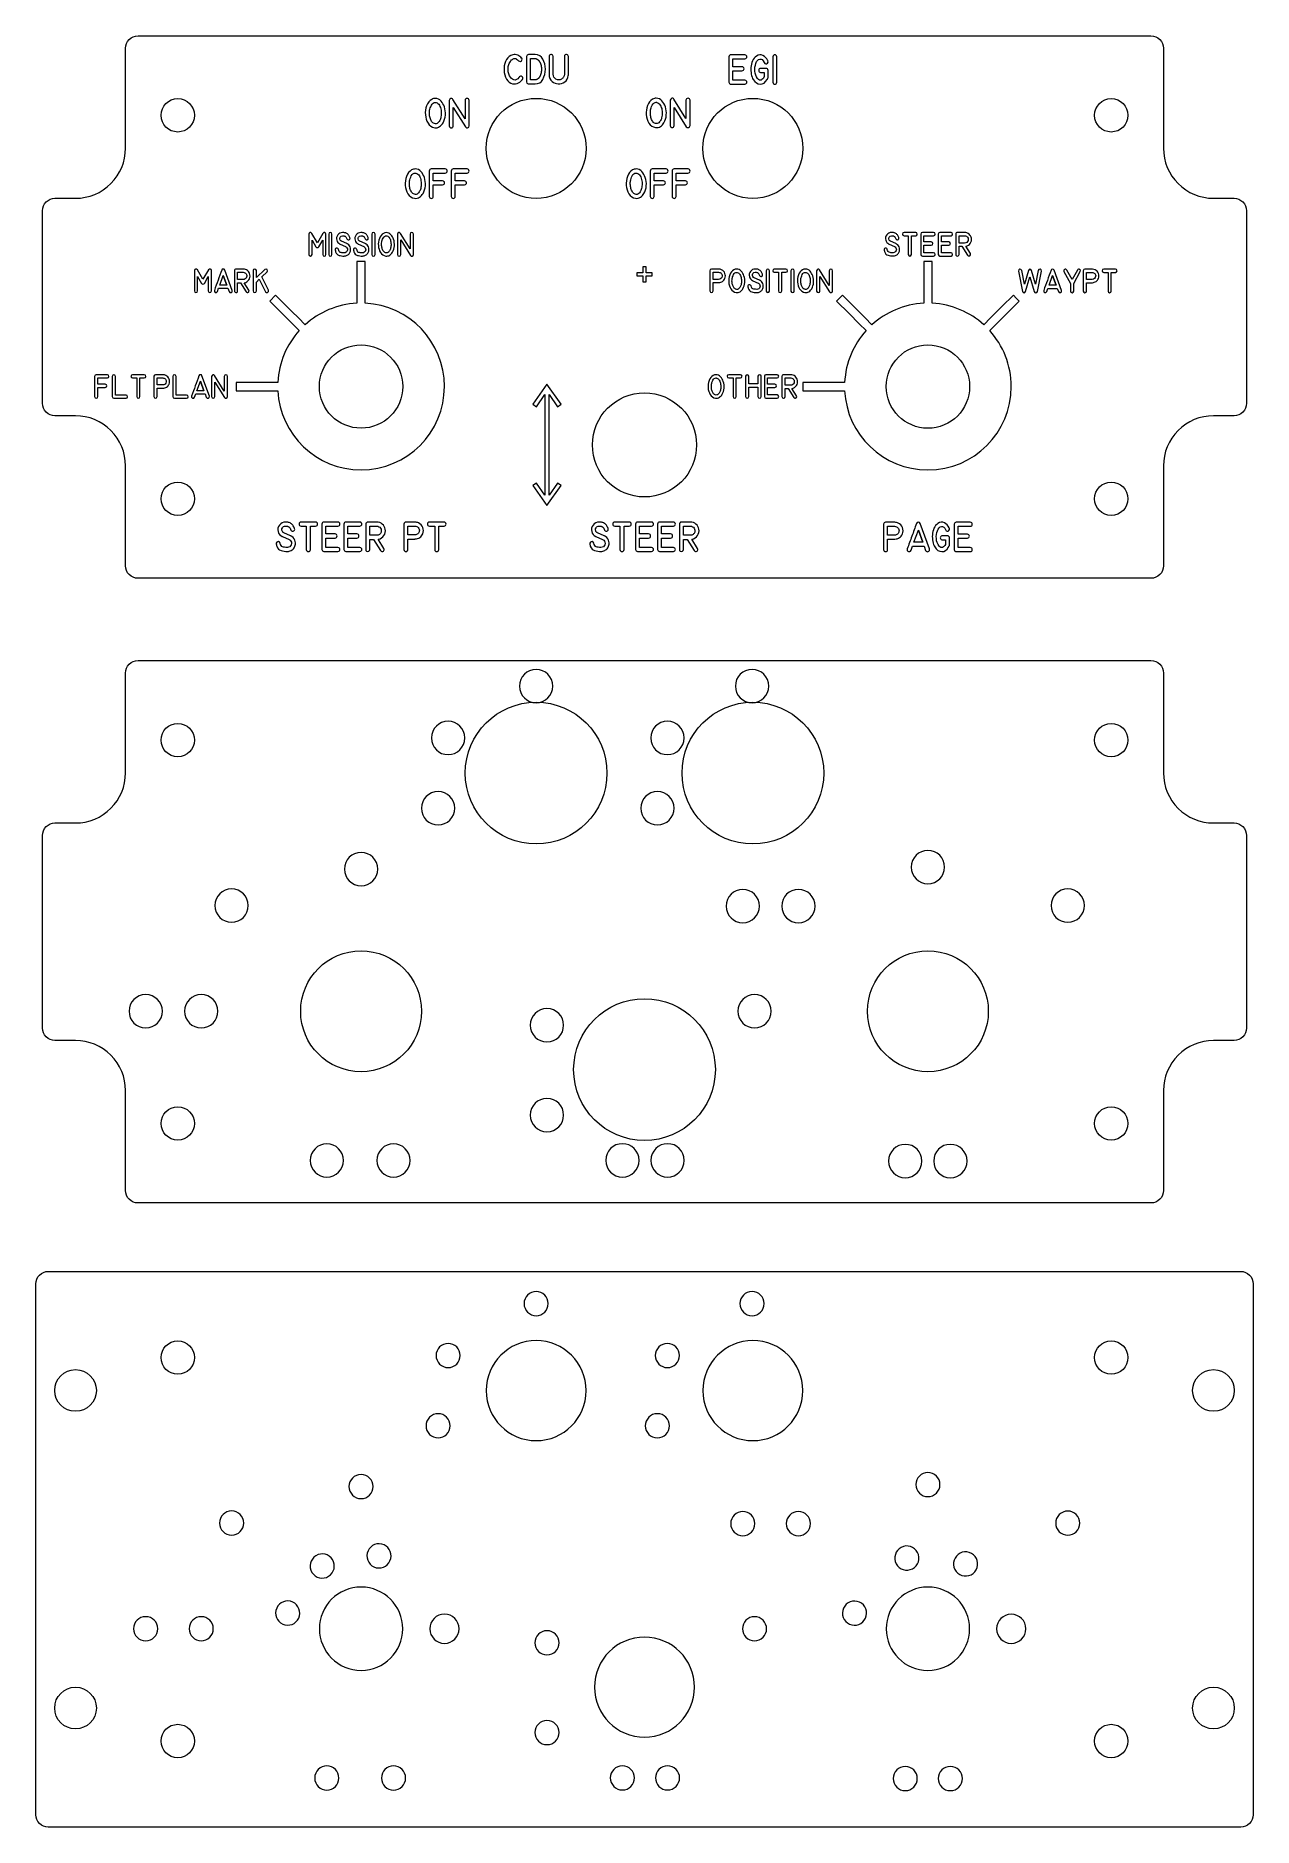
# Model space of a CAD drawing. Header units: millimetres. Extents: x -77 to 69, y -94 to 121.
import ezdxf

# ---------------------------------------------------------------- set-up
doc = ezdxf.new("R2010")
doc.units = ezdxf.units.MM
doc.header["$MEASUREMENT"] = 0
doc.layers.add('Cut', color=7, linetype='Continuous')
doc.layers.add('LED', color=7, linetype='Continuous')
doc.layers.add('Engrave', color=7, linetype='Continuous', plot=False)

msp = doc.modelspace()

# ---------------------------------------------------------------- linework, layer by layer
at = {"layer": 'Cut', "color": 250, "lineweight": 9}
for centre, major_axis, ratio in [((-59.577, 111.7758), (0, 2), 1), ((-16.5769, 107.8133), (6.0001, 0), 0.99998333), ((9.4231, 107.8133), (6.0001, 0), 0.99998333), ((52.423, 111.7758), (0, 2), 1), ((-3.5769, 72.2383), (6.2501, 0), 0.999984), ((-59.577, 65.7758), (0, 2), 1), ((52.423, 65.7758), (0, 2), 1), ((-16.5769, 32.8683), (8.5001, 0), 0.99998824), ((9.4231, 32.8683), (8.5001, 0), 0.99998824), ((-59.577, 36.8308), (0, 2), 1), ((52.423, 36.8308), (0, 2), 1), ((-37.5769, 4.2933), (7.2501, 0), 0.99998621), ((30.4231, 4.2933), (7.2501, 0), 0.99998621), ((-3.5769, -2.7067), (8.5001, 0), 0.99998824), ((-59.577, -9.1692), (0, 2), 1), ((52.423, -9.1692), (0, 2), 1), ((-59.577, -37.2526), (0, 2), 1), ((52.423, -37.2526), (0, 2), 1), ((-71.8395, -41.2026), (0, 2.5), 1), ((64.6855, -41.2026), (0, 2.5), 1), ((-71.8395, -79.3026), (0, 2.5), 1), ((64.6855, -79.3026), (0, 2.5), 1), ((-59.577, -83.2526), (0, 2), 1), ((52.423, -83.2526), (0, 2), 1)]:
    msp.add_ellipse(centre, major_axis=major_axis, ratio=ratio, dxfattribs=at)
at = {"layer": 'Cut', "lineweight": 9}
for points in [[(58.6855, 119.8133), (58.6853, 120.2114), (58.5269, 120.5931), (58.2452, 120.8744), (58.2452, 120.8744), (57.9636, 121.1557), (57.5836, 121.3136), (57.1855, 121.3133), (57.1855, 121.3133), (57.1855, 121.3133), (-64.3395, 121.3133), (-64.3395, 121.3133), (-64.3395, 121.3133), (-64.7375, 121.3131), (-65.1192, 121.1547), (-65.4005, 120.873), (-65.4005, 120.873), (-65.6818, 120.5914), (-65.8397, 120.2114), (-65.8395, 119.8133), (-65.8395, 119.8133), (-65.8395, 119.8133), (-65.8395, 107.8258), (-65.8395, 107.8258), (-65.8395, 107.8258), (-65.8385, 106.2355), (-66.4692, 104.71), (-67.593, 103.5848), (-67.593, 103.5848), (-68.7168, 102.4595), (-70.2492, 101.8268), (-71.8395, 101.8258), (-71.8395, 101.8258), (-71.8395, 101.8258), (-74.302, 101.8258), (-74.302, 101.8258), (-74.302, 101.8258), (-74.7, 101.8256), (-75.0817, 101.6672), (-75.363, 101.3855), (-75.363, 101.3855), (-75.6443, 101.1039), (-75.8022, 100.7239), (-75.802, 100.3258), (-75.802, 100.3258), (-75.802, 100.3258), (-75.802, 77.2258), (-75.802, 77.2258), (-75.802, 77.2258), (-75.8017, 76.8277), (-75.6433, 76.4461), (-75.3617, 76.1648), (-75.3617, 76.1648), (-75.08, 75.8835), (-74.7, 75.7256), (-74.302, 75.7258), (-74.302, 75.7258), (-74.302, 75.7258), (-71.8395, 75.7258), (-71.8395, 75.7258), (-71.8395, 75.7258), (-70.2492, 75.7268), (-68.7236, 75.0961), (-67.5984, 73.9723), (-67.5984, 73.9723), (-66.4732, 72.8485), (-65.8405, 71.3161), (-65.8395, 69.7258), (-65.8395, 69.7258), (-65.8395, 69.7258), (-65.8395, 57.7383), (-65.8395, 57.7383), (-65.8395, 57.7383), (-65.8392, 57.3402), (-65.6808, 56.9586), (-65.3992, 56.6773), (-65.3992, 56.6773), (-65.1175, 56.396), (-64.7375, 56.2381), (-64.3395, 56.2383), (-64.3395, 56.2383), (-64.3395, 56.2383), (57.1855, 56.2383), (57.1855, 56.2383), (57.1855, 56.2383), (57.5836, 56.2386), (57.9653, 56.397), (58.2466, 56.6786), (58.2466, 56.6786), (58.5279, 56.9603), (58.6858, 57.3402), (58.6855, 57.7383), (58.6855, 57.7383), (58.6855, 57.7383), (58.6855, 69.7258), (58.6855, 69.7258), (58.6855, 69.7258), (58.6845, 71.3161), (59.3153, 72.8417), (60.4391, 73.9669), (60.4391, 73.9669), (61.5629, 75.0921), (63.0952, 75.7248), (64.6855, 75.7258), (64.6855, 75.7258), (64.6855, 75.7258), (67.148, 75.7258), (67.148, 75.7258), (67.148, 75.7258), (67.5461, 75.7261), (67.9278, 75.8845), (68.2091, 76.1661), (68.2091, 76.1661), (68.4904, 76.4478), (68.6483, 76.8277), (68.648, 77.2258), (68.648, 77.2258), (68.648, 77.2258), (68.648, 100.3258), (68.648, 100.3258), (68.648, 100.3258), (68.6478, 100.7239), (68.4894, 101.1056), (68.2077, 101.3869), (68.2077, 101.3869), (67.9261, 101.6682), (67.5461, 101.8261), (67.148, 101.8258), (67.148, 101.8258), (67.148, 101.8258), (64.6855, 101.8258), (64.6855, 101.8258), (64.6855, 101.8258), (63.0952, 101.8248), (61.5697, 102.4556), (60.4445, 103.5794), (60.4445, 103.5794), (59.3192, 104.7032), (58.6865, 106.2355), (58.6855, 107.8258), (58.6855, 107.8258), (58.6855, 107.8258), (58.6855, 119.8133), (58.6855, 119.8133)], [(-64.3395, 46.3683), (-64.7376, 46.368), (-65.1193, 46.2096), (-65.4006, 45.928), (-65.4006, 45.928), (-65.6819, 45.6463), (-65.8398, 45.2664), (-65.8395, 44.8683), (-65.8395, 44.8683), (-65.8395, 44.8683), (-65.8395, 32.8808), (-65.8395, 32.8808), (-65.8395, 32.8808), (-65.8385, 31.2905), (-66.4693, 29.7649), (-67.5931, 28.6397), (-67.5931, 28.6397), (-68.7169, 27.5145), (-70.2492, 26.8818), (-71.8395, 26.8808), (-71.8395, 26.8808), (-71.8395, 26.8808), (-74.302, 26.8808), (-74.302, 26.8808), (-74.302, 26.8808), (-74.7001, 26.8805), (-75.0818, 26.7221), (-75.3631, 26.4405), (-75.3631, 26.4405), (-75.6444, 26.1588), (-75.8023, 25.7789), (-75.802, 25.3808), (-75.802, 25.3808), (-75.802, 25.3808), (-75.802, 2.2808), (-75.802, 2.2808), (-75.802, 2.2808), (-75.8018, 1.8827), (-75.6434, 1.501), (-75.3617, 1.2197), (-75.3617, 1.2197), (-75.0801, 0.9384), (-74.7001, 0.7805), (-74.302, 0.7808), (-74.302, 0.7808), (-74.302, 0.7808), (-71.8395, 0.7808), (-71.8395, 0.7808), (-71.8395, 0.7808), (-70.2492, 0.7818), (-68.7237, 0.151), (-67.5985, -0.9728), (-67.5985, -0.9728), (-66.4732, -2.0966), (-65.8405, -3.6289), (-65.8395, -5.2192), (-65.8395, -5.2192), (-65.8395, -5.2192), (-65.8395, -17.2067), (-65.8395, -17.2067), (-65.8395, -17.2067), (-65.8393, -17.6048), (-65.6809, -17.9865), (-65.3992, -18.2678), (-65.3992, -18.2678), (-65.1176, -18.5491), (-64.7376, -18.707), (-64.3395, -18.7067), (-64.3395, -18.7067), (-64.3395, -18.7067), (57.1855, -18.7067), (57.1855, -18.7067), (57.1855, -18.7067), (57.5835, -18.7065), (57.9652, -18.5481), (58.2465, -18.2664), (58.2465, -18.2664), (58.5278, -17.9848), (58.6857, -17.6048), (58.6855, -17.2067), (58.6855, -17.2067), (58.6855, -17.2067), (58.6855, -5.2192), (58.6855, -5.2192), (58.6855, -5.2192), (58.6845, -3.6289), (59.3152, -2.1034), (60.439, -0.9782), (60.439, -0.9782), (61.5628, 0.1471), (63.0952, 0.7798), (64.6855, 0.7808), (64.6855, 0.7808), (64.6855, 0.7808), (67.148, 0.7808), (67.148, 0.7808), (67.148, 0.7808), (67.546, 0.781), (67.9277, 0.9394), (68.209, 1.2211), (68.209, 1.2211), (68.4903, 1.5027), (68.6482, 1.8827), (68.648, 2.2808), (68.648, 2.2808), (68.648, 2.2808), (68.648, 25.3808), (68.648, 25.3808), (68.648, 25.3808), (68.6477, 25.7789), (68.4893, 26.1605), (68.2077, 26.4418), (68.2077, 26.4418), (67.926, 26.7231), (67.546, 26.881), (67.148, 26.8808), (67.148, 26.8808), (67.148, 26.8808), (64.6855, 26.8808), (64.6855, 26.8808), (64.6855, 26.8808), (63.0952, 26.8798), (61.5696, 27.5105), (60.4444, 28.6343), (60.4444, 28.6343), (59.3192, 29.7581), (58.6865, 31.2905), (58.6855, 32.8808), (58.6855, 32.8808), (58.6855, 32.8808), (58.6855, 44.8683), (58.6855, 44.8683), (58.6855, 44.8683), (58.6852, 45.2664), (58.5268, 45.648), (58.2452, 45.9293), (58.2452, 45.9293), (57.9635, 46.2106), (57.5835, 46.3685), (57.1855, 46.3683), (57.1855, 46.3683), (57.1855, 46.3683), (-64.3395, 46.3683), (-64.3395, 46.3683)]]:
    msp.add_open_spline(points, degree=3, knots=[0, 0, 0, 0, 0.02702703, 0.02702703, 0.02702703, 0.02702703, 0.05405405, 0.05405405, 0.05405405, 0.05405405, 0.08108108, 0.08108108, 0.08108108, 0.08108108, 0.10810811, 0.10810811, 0.10810811, 0.10810811, 0.13513514, 0.13513514, 0.13513514, 0.13513514, 0.16216216, 0.16216216, 0.16216216, 0.16216216, 0.18918919, 0.18918919, 0.18918919, 0.18918919, 0.21621622, 0.21621622, 0.21621622, 0.21621622, 0.24324324, 0.24324324, 0.24324324, 0.24324324, 0.27027027, 0.27027027, 0.27027027, 0.27027027, 0.2972973, 0.2972973, 0.2972973, 0.2972973, 0.32432432, 0.32432432, 0.32432432, 0.32432432, 0.35135135, 0.35135135, 0.35135135, 0.35135135, 0.37837838, 0.37837838, 0.37837838, 0.37837838, 0.40540541, 0.40540541, 0.40540541, 0.40540541, 0.43243243, 0.43243243, 0.43243243, 0.43243243, 0.45945946, 0.45945946, 0.45945946, 0.45945946, 0.48648649, 0.48648649, 0.48648649, 0.48648649, 0.51351351, 0.51351351, 0.51351351, 0.51351351, 0.54054054, 0.54054054, 0.54054054, 0.54054054, 0.56756757, 0.56756757, 0.56756757, 0.56756757, 0.59459459, 0.59459459, 0.59459459, 0.59459459, 0.62162162, 0.62162162, 0.62162162, 0.62162162, 0.64864865, 0.64864865, 0.64864865, 0.64864865, 0.67567568, 0.67567568, 0.67567568, 0.67567568, 0.7027027, 0.7027027, 0.7027027, 0.7027027, 0.72972973, 0.72972973, 0.72972973, 0.72972973, 0.75675676, 0.75675676, 0.75675676, 0.75675676, 0.78378378, 0.78378378, 0.78378378, 0.78378378, 0.81081081, 0.81081081, 0.81081081, 0.81081081, 0.83783784, 0.83783784, 0.83783784, 0.83783784, 0.86486486, 0.86486486, 0.86486486, 0.86486486, 0.89189189, 0.89189189, 0.89189189, 0.89189189, 0.91891892, 0.91891892, 0.91891892, 0.91891892, 0.94594595, 0.94594595, 0.94594595, 0.94594595, 1, 1, 1, 1], dxfattribs=at)
at = {"layer": 'Cut', "color": 250, "lineweight": 9}
for points, knots in [([(-75.1019, -26.9151), (-75.5, -26.9154), (-75.8817, -27.0738), (-76.163, -27.3554), (-76.163, -27.3554), (-76.4443, -27.6371), (-76.6022, -28.017), (-76.6019, -28.4151), (-76.6019, -28.4151), (-76.6019, -28.4151), (-76.6019, -92.0901), (-76.6019, -92.0901), (-76.6019, -92.0901), (-76.6017, -92.4882), (-76.4433, -92.8699), (-76.1616, -93.1512), (-76.1616, -93.1512), (-75.88, -93.4325), (-75.5, -93.5904), (-75.1019, -93.5901), (-75.1019, -93.5901), (-75.1019, -93.5901), (67.9481, -93.5901), (67.9481, -93.5901), (67.9481, -93.5901), (68.3461, -93.5899), (68.7278, -93.4315), (69.0091, -93.1498), (69.0091, -93.1498), (69.2904, -92.8682), (69.4483, -92.4882), (69.4481, -92.0901), (69.4481, -92.0901), (69.4481, -92.0901), (69.4481, -28.4151), (69.4481, -28.4151), (69.4481, -28.4151), (69.4478, -28.017), (69.2894, -27.6354), (69.0078, -27.3541), (69.0078, -27.3541), (68.7261, -27.0728), (68.3461, -26.9149), (67.9481, -26.9151), (67.9481, -26.9151), (67.9481, -26.9151), (-75.1019, -26.9151), (-75.1019, -26.9151)], [0, 0, 0, 0, 0.07692308, 0.07692308, 0.07692308, 0.07692308, 0.15384615, 0.15384615, 0.15384615, 0.15384615, 0.23076923, 0.23076923, 0.23076923, 0.23076923, 0.30769231, 0.30769231, 0.30769231, 0.30769231, 0.38461538, 0.38461538, 0.38461538, 0.38461538, 0.46153846, 0.46153846, 0.46153846, 0.46153846, 0.53846154, 0.53846154, 0.53846154, 0.53846154, 0.61538462, 0.61538462, 0.61538462, 0.61538462, 0.69230769, 0.69230769, 0.69230769, 0.69230769, 0.76923077, 0.76923077, 0.76923077, 0.76923077, 0.84615385, 0.84615385, 0.84615385, 0.84615385, 1, 1, 1, 1]), ([(-16.5767, -35.215), (-13.2636, -35.215), (-10.577, -37.902), (-10.577, -41.215), (-10.577, -41.215), (-10.5766, -44.5278), (-13.2636, -47.2152), (-16.577, -47.2152), (-16.577, -47.2152), (-19.8901, -47.2147), (-22.577, -44.5283), (-22.577, -41.215), (-22.577, -41.215), (-22.577, -37.9014), (-19.8901, -35.2151), (-16.5767, -35.215)], [0, 0, 0, 0, 0.2, 0.2, 0.2, 0.2, 0.4, 0.4, 0.4, 0.4, 0.6, 0.6, 0.6, 0.6, 1, 1, 1, 1]), ([(9.4231, -35.215), (12.7365, -35.215), (15.4229, -37.902), (15.4229, -41.2153), (15.4229, -41.2153), (15.4233, -44.5278), (12.7363, -47.2152), (9.423, -47.2152), (9.423, -47.2152), (6.11, -47.2148), (3.4231, -44.5283), (3.4231, -41.2153), (3.4231, -41.2153), (3.4232, -37.9014), (6.1099, -35.2153), (9.4231, -35.215)], [0, 0, 0, 0, 0.2, 0.2, 0.2, 0.2, 0.4, 0.4, 0.4, 0.4, 0.6, 0.6, 0.6, 0.6, 1, 1, 1, 1]), ([(-37.5804, -64.7864), (-34.8195, -64.7864), (-32.5806, -67.0257), (-32.5806, -69.7864), (-32.5806, -69.7864), (-32.5805, -72.547), (-34.8195, -74.7864), (-37.5806, -74.7864), (-37.5806, -74.7864), (-40.3415, -74.7862), (-42.5805, -72.5473), (-42.5805, -69.7864), (-42.5805, -69.7864), (-42.5805, -67.025), (-40.3415, -64.7865), (-37.5804, -64.7864)], [0, 0, 0, 0, 0.2, 0.2, 0.2, 0.2, 0.4, 0.4, 0.4, 0.4, 0.6, 0.6, 0.6, 0.6, 1, 1, 1, 1]), ([(30.4234, -64.7901), (33.1841, -64.7901), (35.423, -67.0294), (35.423, -69.7901), (35.423, -69.7901), (35.4231, -72.5507), (33.1841, -74.7901), (30.423, -74.7901), (30.423, -74.7901), (27.6622, -74.7899), (25.4231, -72.551), (25.4231, -69.7901), (25.4231, -69.7901), (25.4232, -67.0287), (27.6621, -64.7902), (30.4234, -64.7901)], [0, 0, 0, 0, 0.2, 0.2, 0.2, 0.2, 0.4, 0.4, 0.4, 0.4, 0.6, 0.6, 0.6, 0.6, 1, 1, 1, 1]), ([(-27.5802, -68.0364), (-26.6139, -68.0364), (-25.8305, -68.8203), (-25.8305, -69.7865), (-25.8305, -69.7865), (-25.8304, -70.7525), (-26.6142, -71.5364), (-27.5805, -71.5364), (-27.5805, -71.5364), (-28.5464, -71.5359), (-29.3304, -70.7528), (-29.3304, -69.7865), (-29.3304, -69.7865), (-29.3303, -68.8197), (-28.5468, -68.0369), (-27.5802, -68.0364)], [0, 0, 0, 0, 0.2, 0.2, 0.2, 0.2, 0.4, 0.4, 0.4, 0.4, 0.6, 0.6, 0.6, 0.6, 1, 1, 1, 1]), ([(40.4233, -68.0401), (41.3896, -68.0401), (42.173, -68.824), (42.173, -69.7902), (42.173, -69.7902), (42.1731, -70.7562), (41.3893, -71.5401), (40.423, -71.5401), (40.423, -71.5401), (39.4571, -71.5396), (38.6731, -70.7565), (38.6731, -69.7902), (38.6731, -69.7902), (38.6732, -68.8234), (39.4567, -68.0406), (40.4233, -68.0401)], [0, 0, 0, 0, 0.2, 0.2, 0.2, 0.2, 0.4, 0.4, 0.4, 0.4, 0.6, 0.6, 0.6, 0.6, 1, 1, 1, 1]), ([(-3.5768, -70.7899), (-0.2635, -70.7899), (2.4229, -73.4771), (2.4229, -76.7903), (2.4229, -76.7903), (2.4232, -80.1029), (-0.2637, -82.7902), (-3.577, -82.7902), (-3.577, -82.7902), (-6.89, -82.7901), (-9.5769, -80.1033), (-9.5769, -76.7903), (-9.5769, -76.7903), (-9.5769, -73.4765), (-6.8901, -70.7905), (-3.5768, -70.7899)], [0, 0, 0, 0, 0.2, 0.2, 0.2, 0.2, 0.4, 0.4, 0.4, 0.4, 0.6, 0.6, 0.6, 0.6, 1, 1, 1, 1])]:
    msp.add_open_spline(points, degree=3, knots=knots, dxfattribs=at)
at = {"layer": 'Engrave', "color": 240, "lineweight": 9}
for points, knots in [([(-18.2116, 116.092), (-18.2116, 116.092), (-18.2269, 116.0691), (-18.2269, 116.0691), (-18.2269, 116.0691), (-18.2304, 116.065), (-18.2333, 116.0608), (-18.2357, 116.0573), (-18.2357, 116.0573), (-18.2374, 116.0538), (-18.2398, 116.0503), (-18.2421, 116.0467), (-18.2421, 116.0467), (-18.3997, 115.8345), (-18.6061, 115.6834), (-18.8618, 115.5928), (-18.8618, 115.5928), (-19.117, 115.5029), (-19.3687, 115.5193), (-19.6168, 115.6422), (-19.6168, 115.6422), (-19.9049, 115.7857), (-20.1165, 116.0291), (-20.2518, 116.3724), (-20.2518, 116.3724), (-20.3864, 116.7158), (-20.4446, 117.0727), (-20.4258, 117.4431), (-20.4258, 117.4431), (-20.4064, 117.8135), (-20.3088, 118.1533), (-20.133, 118.4638), (-20.133, 118.4638), (-19.9566, 118.7736), (-19.7008, 118.9677), (-19.3651, 119.0459), (-19.3651, 119.0459), (-19.1723, 119.0905), (-18.98, 119.0717), (-18.7883, 118.99), (-18.7883, 118.99), (-18.5967, 118.9077), (-18.4391, 118.7925), (-18.3162, 118.6443), (-18.3162, 118.6443), (-18.315, 118.6443), (-18.3121, 118.6408), (-18.308, 118.6325), (-18.308, 118.6325), (-18.2551, 118.5637), (-18.2439, 118.4879), (-18.2751, 118.4062), (-18.2751, 118.4062), (-18.3062, 118.3239), (-18.3627, 118.2727), (-18.4456, 118.2515), (-18.4456, 118.2515), (-18.5338, 118.2286), (-18.6155, 118.2551), (-18.6902, 118.3309), (-18.6902, 118.3309), (-18.8442, 118.5102), (-18.9924, 118.5961), (-19.1346, 118.5896), (-19.1346, 118.5896), (-19.2769, 118.5826), (-19.4045, 118.5238), (-19.5168, 118.4138), (-19.5168, 118.4138), (-19.6297, 118.3033), (-19.7232, 118.1622), (-19.7979, 117.9899), (-19.7979, 117.9899), (-19.8725, 117.8176), (-19.9184, 117.6565), (-19.9354, 117.506), (-19.9354, 117.506), (-19.956, 117.3385), (-19.9542, 117.1697), (-19.9296, 117.0004), (-19.9296, 117.0004), (-19.9049, 116.8311), (-19.8531, 116.6717), (-19.7737, 116.5224), (-19.7737, 116.5224), (-19.6356, 116.2607), (-19.4621, 116.0967), (-19.2528, 116.0309), (-19.2528, 116.0309), (-19.0429, 115.9644), (-18.8383, 116.065), (-18.6384, 116.3313), (-18.6384, 116.3313), (-18.629, 116.3425), (-18.6184, 116.3578), (-18.6055, 116.376), (-18.6055, 116.376), (-18.4979, 116.4953), (-18.3838, 116.5077), (-18.2639, 116.413), (-18.2639, 116.413), (-18.144, 116.3184), (-18.1263, 116.2114), (-18.2116, 116.092)], [0, 0, 0, 0, 0.03703704, 0.03703704, 0.03703704, 0.03703704, 0.07407407, 0.07407407, 0.07407407, 0.07407407, 0.11111111, 0.11111111, 0.11111111, 0.11111111, 0.14814815, 0.14814815, 0.14814815, 0.14814815, 0.18518519, 0.18518519, 0.18518519, 0.18518519, 0.22222222, 0.22222222, 0.22222222, 0.22222222, 0.25925926, 0.25925926, 0.25925926, 0.25925926, 0.2962963, 0.2962963, 0.2962963, 0.2962963, 0.33333333, 0.33333333, 0.33333333, 0.33333333, 0.37037037, 0.37037037, 0.37037037, 0.37037037, 0.40740741, 0.40740741, 0.40740741, 0.40740741, 0.44444444, 0.44444444, 0.44444444, 0.44444444, 0.48148148, 0.48148148, 0.48148148, 0.48148148, 0.51851852, 0.51851852, 0.51851852, 0.51851852, 0.55555556, 0.55555556, 0.55555556, 0.55555556, 0.59259259, 0.59259259, 0.59259259, 0.59259259, 0.62962963, 0.62962963, 0.62962963, 0.62962963, 0.66666667, 0.66666667, 0.66666667, 0.66666667, 0.7037037, 0.7037037, 0.7037037, 0.7037037, 0.74074074, 0.74074074, 0.74074074, 0.74074074, 0.77777778, 0.77777778, 0.77777778, 0.77777778, 0.81481481, 0.81481481, 0.81481481, 0.81481481, 0.85185185, 0.85185185, 0.85185185, 0.85185185, 0.88888889, 0.88888889, 0.88888889, 0.88888889, 0.92592593, 0.92592593, 0.92592593, 0.92592593, 1, 1, 1, 1]), ([(-17.4895, 119.0682), (-17.4895, 119.0682), (-16.6782, 119.0682), (-16.6782, 119.0682), (-16.6782, 119.0682), (-16.2748, 119.0682), (-15.9732, 118.8848), (-15.7721, 118.5173), (-15.7721, 118.5173), (-15.5711, 118.1498), (-15.4705, 117.7453), (-15.4705, 117.3043), (-15.4705, 117.3043), (-15.4705, 116.8634), (-15.5716, 116.4595), (-15.7727, 116.092), (-15.7727, 116.092), (-15.9744, 115.7245), (-16.276, 115.5405), (-16.6782, 115.5405), (-16.6782, 115.5405), (-16.6782, 115.5405), (-17.4895, 115.5405), (-17.4895, 115.5405), (-17.4895, 115.5405), (-17.4895, 115.5405), (-17.486, 115.5405), (-17.486, 115.5405), (-17.486, 115.5405), (-17.486, 115.5405), (-17.4895, 115.5405), (-17.4895, 115.5405), (-17.4895, 115.5405), (-17.5272, 115.5464), (-17.5477, 115.5499), (-17.5513, 115.5511), (-17.5513, 115.5511), (-17.6706, 115.5793), (-17.73, 115.6575), (-17.7288, 115.7851), (-17.7288, 115.7851), (-17.7288, 115.7851), (-17.7306, 115.7851), (-17.7306, 115.7851), (-17.7306, 115.7851), (-17.7306, 115.7851), (-17.7288, 118.8271), (-17.7288, 118.8271), (-17.7288, 118.8271), (-17.73, 118.8307), (-17.7306, 118.8354), (-17.7306, 118.8407), (-17.7306, 118.8407), (-17.7271, 118.9042), (-17.7024, 118.9577), (-17.6559, 119.0018), (-17.6559, 119.0018), (-17.6089, 119.0459), (-17.553, 119.0682), (-17.4878, 119.0682), (-17.4878, 119.0682), (-17.4878, 119.0682), (-17.4895, 119.0682), (-17.4895, 119.0682)], [0, 0, 0, 0, 0.05882353, 0.05882353, 0.05882353, 0.05882353, 0.11764706, 0.11764706, 0.11764706, 0.11764706, 0.17647059, 0.17647059, 0.17647059, 0.17647059, 0.23529412, 0.23529412, 0.23529412, 0.23529412, 0.29411765, 0.29411765, 0.29411765, 0.29411765, 0.35294118, 0.35294118, 0.35294118, 0.35294118, 0.41176471, 0.41176471, 0.41176471, 0.41176471, 0.47058824, 0.47058824, 0.47058824, 0.47058824, 0.52941176, 0.52941176, 0.52941176, 0.52941176, 0.58823529, 0.58823529, 0.58823529, 0.58823529, 0.64705882, 0.64705882, 0.64705882, 0.64705882, 0.70588235, 0.70588235, 0.70588235, 0.70588235, 0.76470588, 0.76470588, 0.76470588, 0.76470588, 0.82352941, 0.82352941, 0.82352941, 0.82352941, 0.88235294, 0.88235294, 0.88235294, 0.88235294, 1, 1, 1, 1]), ([(-16.6782, 116.0261), (-16.6758, 116.0261), (-16.6735, 116.0261), (-16.6711, 116.0261), (-16.6711, 116.0261), (-16.6688, 116.0261), (-16.6658, 116.0261), (-16.6629, 116.0261), (-16.6629, 116.0261), (-16.6605, 116.0261), (-16.6582, 116.0267), (-16.6564, 116.0273), (-16.6564, 116.0273), (-16.6547, 116.0279), (-16.6523, 116.0279), (-16.6488, 116.0279), (-16.6488, 116.0279), (-16.6464, 116.0279), (-16.6441, 116.0285), (-16.6411, 116.0291), (-16.6411, 116.0291), (-16.6382, 116.0297), (-16.6352, 116.0297), (-16.6317, 116.0297), (-16.6317, 116.0297), (-16.6294, 116.0297), (-16.627, 116.0303), (-16.6247, 116.0303), (-16.6247, 116.0303), (-16.6223, 116.0309), (-16.6194, 116.0314), (-16.6158, 116.0314), (-16.6158, 116.0314), (-16.6141, 116.0314), (-16.6117, 116.0314), (-16.6094, 116.032), (-16.6094, 116.032), (-16.607, 116.0326), (-16.6041, 116.0332), (-16.6006, 116.0332), (-16.6006, 116.0332), (-16.5959, 116.0356), (-16.5912, 116.0367), (-16.587, 116.0367), (-16.587, 116.0367), (-16.5847, 116.0367), (-16.5823, 116.0373), (-16.58, 116.0391), (-16.58, 116.0391), (-16.5776, 116.0408), (-16.5747, 116.0426), (-16.5712, 116.0432), (-16.5712, 116.0432), (-16.5688, 116.0432), (-16.5665, 116.0438), (-16.5635, 116.0444), (-16.5635, 116.0444), (-16.5606, 116.045), (-16.5576, 116.0455), (-16.5541, 116.0467), (-16.5541, 116.0467), (-16.5518, 116.0467), (-16.5494, 116.0473), (-16.5471, 116.0485), (-16.5471, 116.0485), (-16.5447, 116.0497), (-16.5424, 116.0508), (-16.5388, 116.052), (-16.5388, 116.052), (-16.5318, 116.0544), (-16.5265, 116.0567), (-16.523, 116.0591), (-16.523, 116.0591), (-16.5024, 116.0661), (-16.4965, 116.0679), (-16.5059, 116.0661), (-16.5059, 116.0661), (-16.5035, 116.0661), (-16.5012, 116.0667), (-16.4988, 116.0685), (-16.4988, 116.0685), (-16.4965, 116.0702), (-16.4936, 116.0714), (-16.4906, 116.0726), (-16.4906, 116.0726), (-16.48, 116.0797), (-16.4753, 116.0826), (-16.4765, 116.0814), (-16.4765, 116.0814), (-16.4653, 116.0873), (-16.4595, 116.0902), (-16.4595, 116.0902), (-16.4595, 116.0902), (-16.4571, 116.0914), (-16.4547, 116.0926), (-16.4524, 116.0943), (-16.4524, 116.0943), (-16.45, 116.0961), (-16.4471, 116.0979), (-16.4436, 116.1002), (-16.4436, 116.1002), (-16.4336, 116.1073), (-16.4283, 116.1108), (-16.4283, 116.1108), (-16.4283, 116.1108), (-16.4259, 116.112), (-16.4236, 116.1132), (-16.4206, 116.1149), (-16.4206, 116.1149), (-16.4177, 116.1167), (-16.4148, 116.1185), (-16.4112, 116.1208), (-16.4112, 116.1208), (-16.4089, 116.122), (-16.4065, 116.1237), (-16.4042, 116.1261), (-16.4042, 116.1261), (-16.4018, 116.1284), (-16.3989, 116.1308), (-16.3954, 116.1332), (-16.3954, 116.1332), (-16.3936, 116.1343), (-16.3912, 116.1355), (-16.3889, 116.1373), (-16.3889, 116.1373), (-16.3865, 116.139), (-16.3836, 116.1414), (-16.3801, 116.1431), (-16.3801, 116.1431), (-16.3777, 116.1455), (-16.3718, 116.1502), (-16.363, 116.1573), (-16.363, 116.1573), (-16.3536, 116.1667), (-16.3489, 116.1708), (-16.3489, 116.1708), (-16.3489, 116.1708), (-16.3466, 116.1731), (-16.3448, 116.1755), (-16.3425, 116.1778), (-16.3425, 116.1778), (-16.3401, 116.1802), (-16.3372, 116.1831), (-16.3336, 116.1867), (-16.3336, 116.1867), (-16.3313, 116.189), (-16.3289, 116.1908), (-16.3266, 116.1931), (-16.3266, 116.1931), (-16.3242, 116.1955), (-16.3219, 116.1984), (-16.3183, 116.2019), (-16.3183, 116.2019), (-16.3148, 116.2043), (-16.3095, 116.209), (-16.3025, 116.2155), (-16.3025, 116.2155), (-16.3001, 116.2178), (-16.2978, 116.2202), (-16.296, 116.2225), (-16.296, 116.2225), (-16.2937, 116.2249), (-16.2907, 116.2278), (-16.2872, 116.2313), (-16.2872, 116.2313), (-16.2848, 116.2337), (-16.2825, 116.236), (-16.2801, 116.239), (-16.2801, 116.239), (-16.2778, 116.2419), (-16.2748, 116.2449), (-16.2719, 116.2484), (-16.2719, 116.2484), (-16.2578, 116.2666), (-16.2531, 116.2725), (-16.2578, 116.2654), (-16.2578, 116.2654), (-16.2496, 116.2737), (-16.2449, 116.2801), (-16.2425, 116.2848), (-16.2425, 116.2848), (-16.2319, 116.2984), (-16.2272, 116.3048), (-16.2284, 116.3037), (-16.2284, 116.3037), (-16.226, 116.3072), (-16.2237, 116.3101), (-16.2219, 116.3131), (-16.2219, 116.3131), (-16.2196, 116.316), (-16.2166, 116.3189), (-16.2131, 116.3225), (-16.2131, 116.3225), (-16.2107, 116.326), (-16.209, 116.3295), (-16.2072, 116.3331), (-16.2072, 116.3331), (-16.2055, 116.3366), (-16.2025, 116.3395), (-16.1996, 116.3431), (-16.1996, 116.3431), (-16.1984, 116.3466), (-16.1961, 116.3501), (-16.1931, 116.3542), (-16.1931, 116.3542), (-16.1902, 116.3583), (-16.1878, 116.3619), (-16.1855, 116.3654), (-16.1855, 116.3654), (-16.1784, 116.3748), (-16.1743, 116.3819), (-16.1719, 116.3866), (-16.1719, 116.3866), (-16.1696, 116.3895), (-16.1672, 116.3936), (-16.1655, 116.3977), (-16.1655, 116.3977), (-16.1637, 116.4013), (-16.1614, 116.4054), (-16.1578, 116.4089), (-16.1578, 116.4089), (-16.1555, 116.4118), (-16.1537, 116.416), (-16.152, 116.4201), (-16.152, 116.4201), (-16.1502, 116.4236), (-16.1478, 116.4277), (-16.1443, 116.4312), (-16.1443, 116.4312), (-16.142, 116.4365), (-16.1384, 116.4442), (-16.1337, 116.4536), (-16.1337, 116.4536), (-16.1314, 116.4571), (-16.1296, 116.4606), (-16.1278, 116.4653), (-16.1278, 116.4653), (-16.1261, 116.47), (-16.1237, 116.4748), (-16.1202, 116.4795), (-16.1202, 116.4795), (-16.1179, 116.483), (-16.1155, 116.4865), (-16.1137, 116.4906), (-16.1137, 116.4906), (-16.1126, 116.4947), (-16.1096, 116.4989), (-16.1061, 116.5036), (-16.1061, 116.5036), (-16.1049, 116.5071), (-16.1037, 116.5106), (-16.102, 116.5153), (-16.102, 116.5153), (-16.1002, 116.52), (-16.0985, 116.5247), (-16.0961, 116.5294), (-16.0961, 116.5294), (-16.0926, 116.5347), (-16.0885, 116.5435), (-16.0838, 116.5553), (-16.0838, 116.5553), (-16.0726, 116.5835), (-16.0685, 116.5929), (-16.072, 116.5823), (-16.072, 116.5823), (-16.0708, 116.5859), (-16.0691, 116.5906), (-16.0673, 116.5953), (-16.0673, 116.5953), (-16.0655, 116.6006), (-16.0638, 116.6059), (-16.0614, 116.61), (-16.0614, 116.61), (-16.0602, 116.6147), (-16.0591, 116.6194), (-16.0573, 116.6241), (-16.0573, 116.6241), (-16.0555, 116.6288), (-16.0532, 116.6335), (-16.0514, 116.6394), (-16.0514, 116.6394), (-16.0479, 116.65), (-16.0449, 116.6588), (-16.0426, 116.667), (-16.0426, 116.667), (-16.0414, 116.6717), (-16.0402, 116.6764), (-16.0385, 116.6811), (-16.0385, 116.6811), (-16.0367, 116.6852), (-16.0344, 116.6905), (-16.032, 116.6964), (-16.032, 116.6964), (-16.0367, 116.6847), (-16.0338, 116.6946), (-16.0238, 116.7258), (-16.0238, 116.7258), (-16.0214, 116.7311), (-16.0179, 116.7411), (-16.0132, 116.7546), (-16.0132, 116.7546), (-16.0132, 116.7593), (-16.0126, 116.7646), (-16.0108, 116.7693), (-16.0108, 116.7693), (-16.0091, 116.7746), (-16.0073, 116.7799), (-16.0061, 116.7858), (-16.0061, 116.7858), (-16.005, 116.7905), (-16.0038, 116.7952), (-16.0026, 116.8005), (-16.0026, 116.8005), (-16.002, 116.8058), (-16.0003, 116.8111), (-15.9979, 116.8169), (-15.9979, 116.8169), (-15.9979, 116.8205), (-15.9967, 116.8246), (-15.995, 116.8299), (-15.995, 116.8299), (-15.9932, 116.8352), (-15.992, 116.8405), (-15.9909, 116.8463), (-15.9909, 116.8463), (-15.9897, 116.854), (-15.9879, 116.8652), (-15.9856, 116.8787), (-15.9856, 116.8787), (-15.9856, 116.8834), (-15.985, 116.8881), (-15.9832, 116.8934), (-15.9832, 116.8934), (-15.9814, 116.8987), (-15.9797, 116.904), (-15.9791, 116.9098), (-15.9791, 116.9098), (-15.9791, 116.9145), (-15.9785, 116.9192), (-15.9773, 116.9245), (-15.9773, 116.9245), (-15.9762, 116.9298), (-15.975, 116.9351), (-15.9738, 116.941), (-15.9738, 116.941), (-15.9726, 116.9492), (-15.9709, 116.9598), (-15.9685, 116.9739), (-15.9685, 116.9739), (-15.9685, 116.978), (-15.9673, 116.9833), (-15.9656, 116.9892), (-15.9656, 116.9892), (-15.9644, 116.9951), (-15.9626, 117.0004), (-15.9615, 117.0063), (-15.9615, 117.0063), (-15.9615, 117.0145), (-15.9603, 117.0251), (-15.9579, 117.0392), (-15.9579, 117.0392), (-15.9579, 117.0439), (-15.9579, 117.0486), (-15.9573, 117.0539), (-15.9573, 117.0539), (-15.9568, 117.0592), (-15.9556, 117.0651), (-15.9544, 117.0715), (-15.9544, 117.0715), (-15.9526, 117.0856), (-15.9515, 117.0962), (-15.9515, 117.1044), (-15.9515, 117.1044), (-15.9503, 117.1127), (-15.9497, 117.1233), (-15.9497, 117.1374), (-15.9497, 117.1374), (-15.9485, 117.1456), (-15.9479, 117.1568), (-15.9479, 117.1715), (-15.9479, 117.1715), (-15.9468, 117.1797), (-15.9462, 117.1909), (-15.9462, 117.2044), (-15.9462, 117.2044), (-15.9462, 117.2103), (-15.9456, 117.2156), (-15.945, 117.2209), (-15.945, 117.2209), (-15.9444, 117.2262), (-15.9438, 117.232), (-15.9426, 117.2391), (-15.9426, 117.2391), (-15.9426, 117.2438), (-15.9421, 117.2485), (-15.9415, 117.2538), (-15.9415, 117.2538), (-15.9415, 117.2585), (-15.9409, 117.265), (-15.9409, 117.2714), (-15.9409, 117.2714), (-15.9409, 117.2761), (-15.9409, 117.2814), (-15.9409, 117.2873), (-15.9409, 117.2873), (-15.9409, 117.2926), (-15.9409, 117.2985), (-15.9409, 117.3043), (-15.9409, 117.3043), (-15.9409, 117.3102), (-15.9409, 117.3155), (-15.9409, 117.3208), (-15.9409, 117.3208), (-15.9409, 117.3261), (-15.9409, 117.3314), (-15.9409, 117.3373), (-15.9409, 117.3373), (-15.9409, 117.3426), (-15.9415, 117.3484), (-15.9415, 117.3531), (-15.9415, 117.3531), (-15.9421, 117.3584), (-15.9426, 117.3649), (-15.9426, 117.3714), (-15.9426, 117.3714), (-15.9426, 117.3761), (-15.9426, 117.3814), (-15.9426, 117.3873), (-15.9426, 117.3873), (-15.9426, 117.3925), (-15.9426, 117.3984), (-15.9426, 117.4043), (-15.9426, 117.4043), (-15.9426, 117.4114), (-15.9438, 117.4225), (-15.9462, 117.439), (-15.9462, 117.439), (-15.9462, 117.4525), (-15.9468, 117.4631), (-15.9479, 117.4696), (-15.9479, 117.4696), (-15.9479, 117.4778), (-15.9491, 117.4896), (-15.9515, 117.506), (-15.9515, 117.506), (-15.9515, 117.5195), (-15.9521, 117.5301), (-15.9532, 117.5372), (-15.9532, 117.5372), (-15.9532, 117.5448), (-15.9538, 117.556), (-15.9562, 117.5695), (-15.9562, 117.5695), (-15.9573, 117.5742), (-15.9585, 117.5795), (-15.9591, 117.5854), (-15.9591, 117.5854), (-15.9597, 117.5907), (-15.9597, 117.5966), (-15.9597, 117.6024), (-15.9597, 117.6024), (-15.962, 117.616), (-15.9644, 117.6271), (-15.9668, 117.6354), (-15.9668, 117.6354), (-15.9679, 117.6395), (-15.9691, 117.6448), (-15.9703, 117.6495), (-15.9703, 117.6495), (-15.9715, 117.6548), (-15.972, 117.6601), (-15.972, 117.6659), (-15.972, 117.6659), (-15.9732, 117.6742), (-15.975, 117.6848), (-15.9773, 117.6989), (-15.9773, 117.6989), (-15.9785, 117.7071), (-15.9797, 117.7177), (-15.982, 117.7318), (-15.982, 117.7318), (-15.9867, 117.7453), (-15.9897, 117.7559), (-15.9909, 117.7624), (-15.9909, 117.7624), (-15.9932, 117.7765), (-15.995, 117.7859), (-15.9961, 117.7918), (-15.9961, 117.7918), (-15.9985, 117.7965), (-16.0003, 117.8012), (-16.0014, 117.8065), (-16.0014, 117.8065), (-16.0026, 117.8118), (-16.0032, 117.817), (-16.0044, 117.8229), (-16.0044, 117.8229), (-16.0056, 117.8276), (-16.0073, 117.8323), (-16.0097, 117.8376), (-16.0097, 117.8376), (-16.012, 117.8429), (-16.0132, 117.8482), (-16.0132, 117.8541), (-16.0132, 117.8541), (-16.0238, 117.8847), (-16.0267, 117.8947), (-16.022, 117.8829), (-16.022, 117.8829), (-16.0244, 117.8911), (-16.0267, 117.9011), (-16.0302, 117.9123), (-16.0302, 117.9123), (-16.0326, 117.9158), (-16.035, 117.9199), (-16.0367, 117.9252), (-16.0367, 117.9252), (-16.0385, 117.9305), (-16.0397, 117.9352), (-16.0408, 117.9399), (-16.0408, 117.9399), (-16.042, 117.9435), (-16.0455, 117.9534), (-16.0514, 117.9693), (-16.0514, 117.9693), (-16.0555, 117.9805), (-16.0591, 117.9899), (-16.0614, 117.997), (-16.0614, 117.997), (-16.0638, 118.0005), (-16.0655, 118.0046), (-16.0673, 118.0099), (-16.0673, 118.0099), (-16.0691, 118.0152), (-16.0708, 118.0199), (-16.072, 118.0246), (-16.072, 118.0246), (-16.0743, 118.0275), (-16.0767, 118.0316), (-16.0785, 118.0363), (-16.0785, 118.0363), (-16.0808, 118.0411), (-16.0826, 118.0458), (-16.0838, 118.0505), (-16.0838, 118.0505), (-16.0885, 118.0616), (-16.0926, 118.0704), (-16.0961, 118.0763), (-16.0961, 118.0763), (-16.1008, 118.0875), (-16.1037, 118.0957), (-16.1061, 118.1004), (-16.1061, 118.1004), (-16.1108, 118.1116), (-16.1149, 118.1204), (-16.1184, 118.1257), (-16.1184, 118.1257), (-16.1208, 118.1292), (-16.1231, 118.1334), (-16.1249, 118.1375), (-16.1249, 118.1375), (-16.1273, 118.141), (-16.129, 118.1451), (-16.1302, 118.1486), (-16.1302, 118.1486), (-16.1373, 118.1598), (-16.142, 118.168), (-16.1443, 118.1728), (-16.1443, 118.1728), (-16.1543, 118.1886), (-16.159, 118.1963), (-16.1578, 118.1951), (-16.1578, 118.1951), (-16.1614, 118.1986), (-16.1637, 118.2021), (-16.1655, 118.2063), (-16.1655, 118.2063), (-16.1672, 118.2104), (-16.1696, 118.2139), (-16.1719, 118.2174), (-16.1719, 118.2174), (-16.1743, 118.2221), (-16.1784, 118.2286), (-16.1855, 118.238), (-16.1855, 118.238), (-16.1878, 118.2415), (-16.1902, 118.2451), (-16.1925, 118.248), (-16.1925, 118.248), (-16.1949, 118.2515), (-16.1966, 118.2551), (-16.1978, 118.2586), (-16.1978, 118.2586), (-16.2031, 118.2692), (-16.2131, 118.2821), (-16.2266, 118.298), (-16.2266, 118.298), (-16.229, 118.3003), (-16.2384, 118.3133), (-16.2543, 118.3362), (-16.2543, 118.3362), (-16.2684, 118.3521), (-16.2784, 118.3638), (-16.2854, 118.3709), (-16.2854, 118.3709), (-16.2925, 118.3785), (-16.3025, 118.3897), (-16.3166, 118.4032), (-16.3166, 118.4032), (-16.3254, 118.4138), (-16.3354, 118.4232), (-16.346, 118.4326), (-16.346, 118.4326), (-16.3536, 118.4385), (-16.3648, 118.4467), (-16.3783, 118.4585), (-16.3783, 118.4585), (-16.3901, 118.4679), (-16.4007, 118.4761), (-16.4112, 118.4844), (-16.4112, 118.4844), (-16.4377, 118.5014), (-16.4483, 118.5091), (-16.4436, 118.5067), (-16.4436, 118.5067), (-16.4671, 118.5202), (-16.4771, 118.5267), (-16.4747, 118.5255), (-16.4747, 118.5255), (-16.4747, 118.5255), (-16.4853, 118.5308), (-16.5059, 118.5414), (-16.5059, 118.5414), (-16.5106, 118.5432), (-16.5212, 118.5473), (-16.5388, 118.5532), (-16.5388, 118.5532), (-16.5535, 118.559), (-16.5647, 118.5632), (-16.5712, 118.5655), (-16.5712, 118.5655), (-16.577, 118.5661), (-16.5823, 118.5679), (-16.587, 118.5696), (-16.587, 118.5696), (-16.5912, 118.5714), (-16.5959, 118.5731), (-16.6006, 118.5755), (-16.6006, 118.5755), (-16.6211, 118.579), (-16.6317, 118.5808), (-16.6317, 118.5808), (-16.6317, 118.5808), (-16.6388, 118.582), (-16.6488, 118.5826), (-16.6629, 118.5826), (-16.6629, 118.5826), (-16.6658, 118.5826), (-16.6688, 118.5826), (-16.6711, 118.5826), (-16.6711, 118.5826), (-16.6735, 118.5826), (-16.6758, 118.5826), (-16.6782, 118.5826), (-16.6782, 118.5826), (-16.6782, 118.5826), (-17.2467, 118.5826), (-17.2467, 118.5826), (-17.2467, 118.5826), (-17.2467, 118.5826), (-17.2467, 116.0261), (-17.2467, 116.0261), (-17.2467, 116.0261), (-17.2467, 116.0261), (-17.2467, 116.0261), (-17.2467, 116.0261), (-17.2467, 116.0261), (-17.2467, 116.0261), (-16.6782, 116.0261), (-16.6782, 116.0261)], [0, 0, 0, 0, 0.00584795, 0.00584795, 0.00584795, 0.00584795, 0.01169591, 0.01169591, 0.01169591, 0.01169591, 0.01754386, 0.01754386, 0.01754386, 0.01754386, 0.02339181, 0.02339181, 0.02339181, 0.02339181, 0.02923977, 0.02923977, 0.02923977, 0.02923977, 0.03508772, 0.03508772, 0.03508772, 0.03508772, 0.04093567, 0.04093567, 0.04093567, 0.04093567, 0.04678363, 0.04678363, 0.04678363, 0.04678363, 0.05263158, 0.05263158, 0.05263158, 0.05263158, 0.05847953, 0.05847953, 0.05847953, 0.05847953, 0.06432749, 0.06432749, 0.06432749, 0.06432749, 0.07017544, 0.07017544, 0.07017544, 0.07017544, 0.07602339, 0.07602339, 0.07602339, 0.07602339, 0.08187135, 0.08187135, 0.08187135, 0.08187135, 0.0877193, 0.0877193, 0.0877193, 0.0877193, 0.09356725, 0.09356725, 0.09356725, 0.09356725, 0.0994152, 0.0994152, 0.0994152, 0.0994152, 0.10526316, 0.10526316, 0.10526316, 0.10526316, 0.11111111, 0.11111111, 0.11111111, 0.11111111, 0.11695906, 0.11695906, 0.11695906, 0.11695906, 0.12280702, 0.12280702, 0.12280702, 0.12280702, 0.12865497, 0.12865497, 0.12865497, 0.12865497, 0.13450292, 0.13450292, 0.13450292, 0.13450292, 0.14035088, 0.14035088, 0.14035088, 0.14035088, 0.14619883, 0.14619883, 0.14619883, 0.14619883, 0.15204678, 0.15204678, 0.15204678, 0.15204678, 0.15789474, 0.15789474, 0.15789474, 0.15789474, 0.16374269, 0.16374269, 0.16374269, 0.16374269, 0.16959064, 0.16959064, 0.16959064, 0.16959064, 0.1754386, 0.1754386, 0.1754386, 0.1754386, 0.18128655, 0.18128655, 0.18128655, 0.18128655, 0.1871345, 0.1871345, 0.1871345, 0.1871345, 0.19298246, 0.19298246, 0.19298246, 0.19298246, 0.19883041, 0.19883041, 0.19883041, 0.19883041, 0.20467836, 0.20467836, 0.20467836, 0.20467836, 0.21052632, 0.21052632, 0.21052632, 0.21052632, 0.21637427, 0.21637427, 0.21637427, 0.21637427, 0.22222222, 0.22222222, 0.22222222, 0.22222222, 0.22807018, 0.22807018, 0.22807018, 0.22807018, 0.23391813, 0.23391813, 0.23391813, 0.23391813, 0.23976608, 0.23976608, 0.23976608, 0.23976608, 0.24561404, 0.24561404, 0.24561404, 0.24561404, 0.25146199, 0.25146199, 0.25146199, 0.25146199, 0.25730994, 0.25730994, 0.25730994, 0.25730994, 0.26315789, 0.26315789, 0.26315789, 0.26315789, 0.26900585, 0.26900585, 0.26900585, 0.26900585, 0.2748538, 0.2748538, 0.2748538, 0.2748538, 0.28070175, 0.28070175, 0.28070175, 0.28070175, 0.28654971, 0.28654971, 0.28654971, 0.28654971, 0.29239766, 0.29239766, 0.29239766, 0.29239766, 0.29824561, 0.29824561, 0.29824561, 0.29824561, 0.30409357, 0.30409357, 0.30409357, 0.30409357, 0.30994152, 0.30994152, 0.30994152, 0.30994152, 0.31578947, 0.31578947, 0.31578947, 0.31578947, 0.32163743, 0.32163743, 0.32163743, 0.32163743, 0.32748538, 0.32748538, 0.32748538, 0.32748538, 0.33333333, 0.33333333, 0.33333333, 0.33333333, 0.33918129, 0.33918129, 0.33918129, 0.33918129, 0.34502924, 0.34502924, 0.34502924, 0.34502924, 0.35087719, 0.35087719, 0.35087719, 0.35087719, 0.35672515, 0.35672515, 0.35672515, 0.35672515, 0.3625731, 0.3625731, 0.3625731, 0.3625731, 0.36842105, 0.36842105, 0.36842105, 0.36842105, 0.37426901, 0.37426901, 0.37426901, 0.37426901, 0.38011696, 0.38011696, 0.38011696, 0.38011696, 0.38596491, 0.38596491, 0.38596491, 0.38596491, 0.39181287, 0.39181287, 0.39181287, 0.39181287, 0.39766082, 0.39766082, 0.39766082, 0.39766082, 0.40350877, 0.40350877, 0.40350877, 0.40350877, 0.40935673, 0.40935673, 0.40935673, 0.40935673, 0.41520468, 0.41520468, 0.41520468, 0.41520468, 0.42105263, 0.42105263, 0.42105263, 0.42105263, 0.42690058, 0.42690058, 0.42690058, 0.42690058, 0.43274854, 0.43274854, 0.43274854, 0.43274854, 0.43859649, 0.43859649, 0.43859649, 0.43859649, 0.44444444, 0.44444444, 0.44444444, 0.44444444, 0.4502924, 0.4502924, 0.4502924, 0.4502924, 0.45614035, 0.45614035, 0.45614035, 0.45614035, 0.4619883, 0.4619883, 0.4619883, 0.4619883, 0.46783626, 0.46783626, 0.46783626, 0.46783626, 0.47368421, 0.47368421, 0.47368421, 0.47368421, 0.47953216, 0.47953216, 0.47953216, 0.47953216, 0.48538012, 0.48538012, 0.48538012, 0.48538012, 0.49122807, 0.49122807, 0.49122807, 0.49122807, 0.49707602, 0.49707602, 0.49707602, 0.49707602, 0.50292398, 0.50292398, 0.50292398, 0.50292398, 0.50877193, 0.50877193, 0.50877193, 0.50877193, 0.51461988, 0.51461988, 0.51461988, 0.51461988, 0.52046784, 0.52046784, 0.52046784, 0.52046784, 0.52631579, 0.52631579, 0.52631579, 0.52631579, 0.53216374, 0.53216374, 0.53216374, 0.53216374, 0.5380117, 0.5380117, 0.5380117, 0.5380117, 0.54385965, 0.54385965, 0.54385965, 0.54385965, 0.5497076, 0.5497076, 0.5497076, 0.5497076, 0.55555556, 0.55555556, 0.55555556, 0.55555556, 0.56140351, 0.56140351, 0.56140351, 0.56140351, 0.56725146, 0.56725146, 0.56725146, 0.56725146, 0.57309942, 0.57309942, 0.57309942, 0.57309942, 0.57894737, 0.57894737, 0.57894737, 0.57894737, 0.58479532, 0.58479532, 0.58479532, 0.58479532, 0.59064327, 0.59064327, 0.59064327, 0.59064327, 0.59649123, 0.59649123, 0.59649123, 0.59649123, 0.60233918, 0.60233918, 0.60233918, 0.60233918, 0.60818713, 0.60818713, 0.60818713, 0.60818713, 0.61403509, 0.61403509, 0.61403509, 0.61403509, 0.61988304, 0.61988304, 0.61988304, 0.61988304, 0.62573099, 0.62573099, 0.62573099, 0.62573099, 0.63157895, 0.63157895, 0.63157895, 0.63157895, 0.6374269, 0.6374269, 0.6374269, 0.6374269, 0.64327485, 0.64327485, 0.64327485, 0.64327485, 0.64912281, 0.64912281, 0.64912281, 0.64912281, 0.65497076, 0.65497076, 0.65497076, 0.65497076, 0.66081871, 0.66081871, 0.66081871, 0.66081871, 0.66666667, 0.66666667, 0.66666667, 0.66666667, 0.67251462, 0.67251462, 0.67251462, 0.67251462, 0.67836257, 0.67836257, 0.67836257, 0.67836257, 0.68421053, 0.68421053, 0.68421053, 0.68421053, 0.69005848, 0.69005848, 0.69005848, 0.69005848, 0.69590643, 0.69590643, 0.69590643, 0.69590643, 0.70175439, 0.70175439, 0.70175439, 0.70175439, 0.70760234, 0.70760234, 0.70760234, 0.70760234, 0.71345029, 0.71345029, 0.71345029, 0.71345029, 0.71929825, 0.71929825, 0.71929825, 0.71929825, 0.7251462, 0.7251462, 0.7251462, 0.7251462, 0.73099415, 0.73099415, 0.73099415, 0.73099415, 0.73684211, 0.73684211, 0.73684211, 0.73684211, 0.74269006, 0.74269006, 0.74269006, 0.74269006, 0.74853801, 0.74853801, 0.74853801, 0.74853801, 0.75438596, 0.75438596, 0.75438596, 0.75438596, 0.76023392, 0.76023392, 0.76023392, 0.76023392, 0.76608187, 0.76608187, 0.76608187, 0.76608187, 0.77192982, 0.77192982, 0.77192982, 0.77192982, 0.77777778, 0.77777778, 0.77777778, 0.77777778, 0.78362573, 0.78362573, 0.78362573, 0.78362573, 0.78947368, 0.78947368, 0.78947368, 0.78947368, 0.79532164, 0.79532164, 0.79532164, 0.79532164, 0.80116959, 0.80116959, 0.80116959, 0.80116959, 0.80701754, 0.80701754, 0.80701754, 0.80701754, 0.8128655, 0.8128655, 0.8128655, 0.8128655, 0.81871345, 0.81871345, 0.81871345, 0.81871345, 0.8245614, 0.8245614, 0.8245614, 0.8245614, 0.83040936, 0.83040936, 0.83040936, 0.83040936, 0.83625731, 0.83625731, 0.83625731, 0.83625731, 0.84210526, 0.84210526, 0.84210526, 0.84210526, 0.84795322, 0.84795322, 0.84795322, 0.84795322, 0.85380117, 0.85380117, 0.85380117, 0.85380117, 0.85964912, 0.85964912, 0.85964912, 0.85964912, 0.86549708, 0.86549708, 0.86549708, 0.86549708, 0.87134503, 0.87134503, 0.87134503, 0.87134503, 0.87719298, 0.87719298, 0.87719298, 0.87719298, 0.88304094, 0.88304094, 0.88304094, 0.88304094, 0.88888889, 0.88888889, 0.88888889, 0.88888889, 0.89473684, 0.89473684, 0.89473684, 0.89473684, 0.9005848, 0.9005848, 0.9005848, 0.9005848, 0.90643275, 0.90643275, 0.90643275, 0.90643275, 0.9122807, 0.9122807, 0.9122807, 0.9122807, 0.91812865, 0.91812865, 0.91812865, 0.91812865, 0.92397661, 0.92397661, 0.92397661, 0.92397661, 0.92982456, 0.92982456, 0.92982456, 0.92982456, 0.93567251, 0.93567251, 0.93567251, 0.93567251, 0.94152047, 0.94152047, 0.94152047, 0.94152047, 0.94736842, 0.94736842, 0.94736842, 0.94736842, 0.95321637, 0.95321637, 0.95321637, 0.95321637, 0.95906433, 0.95906433, 0.95906433, 0.95906433, 0.96491228, 0.96491228, 0.96491228, 0.96491228, 0.97076023, 0.97076023, 0.97076023, 0.97076023, 0.97660819, 0.97660819, 0.97660819, 0.97660819, 0.98245614, 0.98245614, 0.98245614, 0.98245614, 0.98830409, 0.98830409, 0.98830409, 0.98830409, 1, 1, 1, 1]), ([(-12.7095, 116.7035), (-12.7095, 116.7035), (-12.7095, 116.6688), (-12.7095, 116.6688), (-12.7095, 116.6688), (-12.713, 116.6112), (-12.7154, 116.5771), (-12.716, 116.5653), (-12.716, 116.5653), (-12.7642, 116.2143), (-12.9088, 115.955), (-13.1487, 115.7874), (-13.1487, 115.7874), (-13.3886, 115.6205), (-13.6449, 115.5423), (-13.9165, 115.5534), (-13.9165, 115.5534), (-14.1888, 115.5646), (-14.4381, 115.6634), (-14.6632, 115.8503), (-14.6632, 115.8503), (-14.889, 116.0379), (-15.0119, 116.3107), (-15.0313, 116.6688), (-15.0313, 116.6688), (-15.0313, 116.6688), (-15.0313, 116.7035), (-15.0313, 116.7035), (-15.0313, 116.7035), (-15.0313, 116.7035), (-15.0313, 118.8271), (-15.0313, 118.8271), (-15.0313, 118.8271), (-15.0313, 118.8612), (-15.0248, 118.8924), (-15.0125, 118.92), (-15.0125, 118.92), (-14.9572, 119.0406), (-14.8655, 119.0882), (-14.7373, 119.0629), (-14.7373, 119.0629), (-14.6097, 119.0376), (-14.5457, 118.9588), (-14.5457, 118.8271), (-14.5457, 118.8271), (-14.5457, 118.8271), (-14.5457, 116.7035), (-14.5457, 116.7035), (-14.5457, 116.7035), (-14.5286, 116.4389), (-14.4122, 116.2413), (-14.197, 116.1108), (-14.197, 116.1108), (-13.9812, 115.9797), (-13.7549, 115.9856), (-13.5173, 116.1279), (-13.5173, 116.1279), (-13.4103, 116.1908), (-13.3321, 116.2725), (-13.2821, 116.3724), (-13.2821, 116.3724), (-13.2322, 116.4724), (-13.2028, 116.5829), (-13.1934, 116.7035), (-13.1934, 116.7035), (-13.1934, 116.7035), (-13.1934, 118.8271), (-13.1934, 118.8271), (-13.1934, 118.8271), (-13.1934, 118.8477), (-13.1922, 118.863), (-13.1898, 118.8736), (-13.1898, 118.8736), (-13.1634, 119.0147), (-13.077, 119.0788), (-12.93, 119.0647), (-12.93, 119.0647), (-12.783, 119.0511), (-12.7095, 118.9718), (-12.7095, 118.8271), (-12.7095, 118.8271), (-12.7095, 118.8271), (-12.7095, 116.7035), (-12.7095, 116.7035)], [0, 0, 0, 0, 0.04545455, 0.04545455, 0.04545455, 0.04545455, 0.09090909, 0.09090909, 0.09090909, 0.09090909, 0.13636364, 0.13636364, 0.13636364, 0.13636364, 0.18181818, 0.18181818, 0.18181818, 0.18181818, 0.22727273, 0.22727273, 0.22727273, 0.22727273, 0.27272727, 0.27272727, 0.27272727, 0.27272727, 0.31818182, 0.31818182, 0.31818182, 0.31818182, 0.36363636, 0.36363636, 0.36363636, 0.36363636, 0.40909091, 0.40909091, 0.40909091, 0.40909091, 0.45454545, 0.45454545, 0.45454545, 0.45454545, 0.5, 0.5, 0.5, 0.5, 0.54545455, 0.54545455, 0.54545455, 0.54545455, 0.59090909, 0.59090909, 0.59090909, 0.59090909, 0.63636364, 0.63636364, 0.63636364, 0.63636364, 0.68181818, 0.68181818, 0.68181818, 0.68181818, 0.72727273, 0.72727273, 0.72727273, 0.72727273, 0.77272727, 0.77272727, 0.77272727, 0.77272727, 0.81818182, 0.81818182, 0.81818182, 0.81818182, 0.86363636, 0.86363636, 0.86363636, 0.86363636, 0.90909091, 0.90909091, 0.90909091, 0.90909091, 1, 1, 1, 1]), ([(8.457, 118.554), (8.457, 118.554), (7.0289, 118.554), (7.0289, 118.554), (7.0289, 118.554), (7.0289, 118.554), (7.0289, 117.6116), (7.0289, 117.6116), (7.0289, 117.6116), (7.0289, 117.6116), (8.1178, 117.6116), (8.1178, 117.6116), (8.1178, 117.6116), (8.2806, 117.5875), (8.3618, 117.5057), (8.3612, 117.3664), (8.3612, 117.3664), (8.3606, 117.2265), (8.2795, 117.1453), (8.1178, 117.1224), (8.1178, 117.1224), (8.1178, 117.1224), (7.0289, 117.1224), (7.0289, 117.1224), (7.0289, 117.1224), (7.0289, 117.1224), (7.0289, 115.9906), (7.0289, 115.9906), (7.0289, 115.9906), (7.0289, 115.9906), (8.457, 115.9906), (8.457, 115.9906), (8.457, 115.9906), (8.6187, 115.9665), (8.6998, 115.8859), (8.6998, 115.7478), (8.6998, 115.7478), (8.6998, 115.6102), (8.6187, 115.5296), (8.457, 115.5067), (8.457, 115.5067), (8.457, 115.5067), (6.7896, 115.5067), (6.7896, 115.5067), (6.7896, 115.5067), (6.6461, 115.5249), (6.5644, 115.6067), (6.545, 115.7513), (6.545, 115.7513), (6.545, 115.7513), (6.545, 118.7933), (6.545, 118.7933), (6.545, 118.7933), (6.5668, 118.945), (6.6485, 119.025), (6.7896, 119.0344), (6.7896, 119.0344), (6.7896, 119.0344), (8.457, 119.0344), (8.457, 119.0344), (8.457, 119.0344), (8.6187, 119.0221), (8.6998, 118.9409), (8.6992, 118.7922), (8.6992, 118.7922), (8.6987, 118.6434), (8.6175, 118.564), (8.457, 118.554)], [0, 0, 0, 0, 0.05555556, 0.05555556, 0.05555556, 0.05555556, 0.11111111, 0.11111111, 0.11111111, 0.11111111, 0.16666667, 0.16666667, 0.16666667, 0.16666667, 0.22222222, 0.22222222, 0.22222222, 0.22222222, 0.27777778, 0.27777778, 0.27777778, 0.27777778, 0.33333333, 0.33333333, 0.33333333, 0.33333333, 0.38888889, 0.38888889, 0.38888889, 0.38888889, 0.44444444, 0.44444444, 0.44444444, 0.44444444, 0.5, 0.5, 0.5, 0.5, 0.55555556, 0.55555556, 0.55555556, 0.55555556, 0.61111111, 0.61111111, 0.61111111, 0.61111111, 0.66666667, 0.66666667, 0.66666667, 0.66666667, 0.72222222, 0.72222222, 0.72222222, 0.72222222, 0.77777778, 0.77777778, 0.77777778, 0.77777778, 0.83333333, 0.83333333, 0.83333333, 0.83333333, 0.88888889, 0.88888889, 0.88888889, 0.88888889, 1, 1, 1, 1]), ([(10.3567, 116.9278), (10.3567, 116.9278), (10.3414, 116.9295), (10.3414, 116.9295), (10.3414, 116.9295), (10.2008, 116.9466), (10.1309, 117.0266), (10.1309, 117.1688), (10.1309, 117.1688), (10.1309, 117.3111), (10.2008, 117.3911), (10.3414, 117.4081), (10.3414, 117.4081), (10.3414, 117.4081), (10.3567, 117.4117), (10.3567, 117.4117), (10.3567, 117.4117), (10.3567, 117.4117), (10.3719, 117.4117), (10.3719, 117.4117), (10.3719, 117.4117), (10.3719, 117.4117), (11.0075, 117.4117), (11.0075, 117.4117), (11.0075, 117.4117), (11.0745, 117.4117), (11.1316, 117.3881), (11.1792, 117.3405), (11.1792, 117.3405), (11.2268, 117.2929), (11.2503, 117.2353), (11.2503, 117.1688), (11.2503, 117.1688), (11.2503, 117.1688), (11.2503, 116.2957), (11.2503, 116.2957), (11.2503, 116.2957), (11.2503, 116.2957), (11.2298, 116.251), (11.2298, 116.251), (11.2298, 116.251), (11.2298, 116.251), (11.218, 116.2234), (11.218, 116.2234), (11.218, 116.2234), (11.218, 116.2234), (11.2057, 116.1975), (11.2057, 116.1975), (11.2057, 116.1975), (11.2057, 116.1975), (11.1921, 116.1717), (11.1921, 116.1717), (11.1921, 116.1717), (11.1921, 116.1717), (11.178, 116.1458), (11.178, 116.1458), (11.178, 116.1458), (11.178, 116.1458), (11.1663, 116.1199), (11.1663, 116.1199), (11.1663, 116.1199), (11.1663, 116.1199), (11.1521, 116.0941), (11.1521, 116.0941), (11.1521, 116.0941), (11.1521, 116.0941), (11.1369, 116.0682), (11.1369, 116.0682), (11.1369, 116.0682), (10.914, 115.6896), (10.6371, 115.5043), (10.3067, 115.5126), (10.3067, 115.5126), (9.9757, 115.5214), (9.6981, 115.7084), (9.473, 116.0735), (9.473, 116.0735), (9.366, 116.2469), (9.2872, 116.4639), (9.2354, 116.7255), (9.2354, 116.7255), (9.1837, 116.9866), (9.1678, 117.2535), (9.189, 117.5263), (9.189, 117.5263), (9.2096, 117.7991), (9.2731, 118.0584), (9.3789, 118.3048), (9.3789, 118.3048), (9.4853, 118.5511), (9.6441, 118.7469), (9.8551, 118.8915), (9.8551, 118.8915), (10.1197, 119.0709), (10.3766, 119.0914), (10.6271, 118.9544), (10.6271, 118.9544), (10.8776, 118.8169), (11.0645, 118.6246), (11.1886, 118.3765), (11.1886, 118.3765), (11.1886, 118.3765), (11.2021, 118.3489), (11.2021, 118.3489), (11.2021, 118.3489), (11.2021, 118.3489), (11.2127, 118.3247), (11.2127, 118.3247), (11.2127, 118.3247), (11.2127, 118.3247), (11.2262, 118.2989), (11.2262, 118.2989), (11.2262, 118.2989), (11.2656, 118.1901), (11.2503, 118.1007), (11.1815, 118.0319), (11.1815, 118.0319), (11.1151, 117.9667), (11.0428, 117.942), (10.9646, 117.9585), (10.9646, 117.9585), (10.8864, 117.9755), (10.8264, 118.0214), (10.7835, 118.0972), (10.7835, 118.0972), (10.6495, 118.4306), (10.4766, 118.5758), (10.2643, 118.5329), (10.2643, 118.5329), (10.0527, 118.4905), (9.8939, 118.3171), (9.7881, 118.0131), (9.7881, 118.0131), (9.6846, 117.7192), (9.6441, 117.4028), (9.6658, 117.0648), (9.6658, 117.0648), (9.6876, 116.7267), (9.7981, 116.4315), (9.9968, 116.1805), (9.9968, 116.1805), (10.1332, 116.0047), (10.272, 115.9483), (10.4137, 116.0112), (10.4137, 116.0112), (10.5548, 116.0747), (10.6659, 116.1922), (10.7476, 116.3645), (10.7476, 116.3645), (10.7476, 116.3645), (10.7665, 116.4021), (10.7665, 116.4021), (10.7665, 116.4021), (10.7665, 116.4021), (10.7665, 116.9278), (10.7665, 116.9278), (10.7665, 116.9278), (10.7665, 116.9278), (10.3567, 116.9278), (10.3567, 116.9278)], [0, 0, 0, 0, 0.02439024, 0.02439024, 0.02439024, 0.02439024, 0.04878049, 0.04878049, 0.04878049, 0.04878049, 0.07317073, 0.07317073, 0.07317073, 0.07317073, 0.09756098, 0.09756098, 0.09756098, 0.09756098, 0.12195122, 0.12195122, 0.12195122, 0.12195122, 0.14634146, 0.14634146, 0.14634146, 0.14634146, 0.17073171, 0.17073171, 0.17073171, 0.17073171, 0.19512195, 0.19512195, 0.19512195, 0.19512195, 0.2195122, 0.2195122, 0.2195122, 0.2195122, 0.24390244, 0.24390244, 0.24390244, 0.24390244, 0.26829268, 0.26829268, 0.26829268, 0.26829268, 0.29268293, 0.29268293, 0.29268293, 0.29268293, 0.31707317, 0.31707317, 0.31707317, 0.31707317, 0.34146341, 0.34146341, 0.34146341, 0.34146341, 0.36585366, 0.36585366, 0.36585366, 0.36585366, 0.3902439, 0.3902439, 0.3902439, 0.3902439, 0.41463415, 0.41463415, 0.41463415, 0.41463415, 0.43902439, 0.43902439, 0.43902439, 0.43902439, 0.46341463, 0.46341463, 0.46341463, 0.46341463, 0.48780488, 0.48780488, 0.48780488, 0.48780488, 0.51219512, 0.51219512, 0.51219512, 0.51219512, 0.53658537, 0.53658537, 0.53658537, 0.53658537, 0.56097561, 0.56097561, 0.56097561, 0.56097561, 0.58536585, 0.58536585, 0.58536585, 0.58536585, 0.6097561, 0.6097561, 0.6097561, 0.6097561, 0.63414634, 0.63414634, 0.63414634, 0.63414634, 0.65853659, 0.65853659, 0.65853659, 0.65853659, 0.68292683, 0.68292683, 0.68292683, 0.68292683, 0.70731707, 0.70731707, 0.70731707, 0.70731707, 0.73170732, 0.73170732, 0.73170732, 0.73170732, 0.75609756, 0.75609756, 0.75609756, 0.75609756, 0.7804878, 0.7804878, 0.7804878, 0.7804878, 0.80487805, 0.80487805, 0.80487805, 0.80487805, 0.82926829, 0.82926829, 0.82926829, 0.82926829, 0.85365854, 0.85365854, 0.85365854, 0.85365854, 0.87804878, 0.87804878, 0.87804878, 0.87804878, 0.90243902, 0.90243902, 0.90243902, 0.90243902, 0.92682927, 0.92682927, 0.92682927, 0.92682927, 0.95121951, 0.95121951, 0.95121951, 0.95121951, 1, 1, 1, 1]), ([(12.301, 115.7442), (12.2757, 115.5825), (12.194, 115.502), (12.0558, 115.5026), (12.0558, 115.5026), (11.917, 115.5032), (11.8359, 115.5837), (11.8118, 115.7442), (11.8118, 115.7442), (11.8118, 115.7442), (11.8118, 118.7898), (11.8118, 118.7898), (11.8118, 118.7898), (11.8359, 118.9515), (11.917, 119.0332), (12.0558, 119.0338), (12.0558, 119.0338), (12.194, 119.0344), (12.2757, 118.9527), (12.301, 118.7898), (12.301, 118.7898), (12.301, 118.7898), (12.301, 115.7442), (12.301, 115.7442)], [0, 0, 0, 0, 0.14285714, 0.14285714, 0.14285714, 0.14285714, 0.28571429, 0.28571429, 0.28571429, 0.28571429, 0.42857143, 0.42857143, 0.42857143, 0.42857143, 0.57142857, 0.57142857, 0.57142857, 0.57142857, 0.71428571, 0.71428571, 0.71428571, 0.71428571, 1, 1, 1, 1]), ([(-27.5823, 112.7941), (-27.477, 112.476), (-27.437, 112.1462), (-27.4629, 111.804), (-27.4629, 111.804), (-27.4888, 111.4618), (-27.5828, 111.1496), (-27.7445, 110.8668), (-27.7445, 110.8668), (-27.8468, 110.691), (-27.9862, 110.5417), (-28.1632, 110.4188), (-28.1632, 110.4188), (-28.3401, 110.2959), (-28.5353, 110.253), (-28.7488, 110.29), (-28.7488, 110.29), (-29.0968, 110.3506), (-29.3632, 110.5323), (-29.5478, 110.8339), (-29.5478, 110.8339), (-29.733, 111.1361), (-29.8388, 111.4724), (-29.8659, 111.8428), (-29.8659, 111.8428), (-29.8929, 112.2132), (-29.8429, 112.5736), (-29.7159, 112.9252), (-29.7159, 112.9252), (-29.5889, 113.2768), (-29.3867, 113.532), (-29.1086, 113.6919), (-29.1086, 113.6919), (-28.9733, 113.7701), (-28.8311, 113.8089), (-28.6835, 113.8089), (-28.6835, 113.8089), (-28.4007, 113.8089), (-28.1702, 113.7025), (-27.9909, 113.4896), (-27.9909, 113.4896), (-27.8116, 113.2762), (-27.6757, 113.0446), (-27.5823, 112.7941)], [0, 0, 0, 0, 0.08333333, 0.08333333, 0.08333333, 0.08333333, 0.16666667, 0.16666667, 0.16666667, 0.16666667, 0.25, 0.25, 0.25, 0.25, 0.33333333, 0.33333333, 0.33333333, 0.33333333, 0.41666667, 0.41666667, 0.41666667, 0.41666667, 0.5, 0.5, 0.5, 0.5, 0.58333333, 0.58333333, 0.58333333, 0.58333333, 0.66666667, 0.66666667, 0.66666667, 0.66666667, 0.75, 0.75, 0.75, 0.75, 0.83333333, 0.83333333, 0.83333333, 0.83333333, 1, 1, 1, 1]), ([(-28.6694, 113.3197), (-28.8805, 113.3197), (-29.0404, 113.2063), (-29.1491, 112.9787), (-29.1491, 112.9787), (-29.2579, 112.7512), (-29.3261, 112.5572), (-29.3549, 112.3966), (-29.3549, 112.3966), (-29.3767, 112.2791), (-29.3849, 112.1374), (-29.379, 111.971), (-29.379, 111.971), (-29.3732, 111.8046), (-29.349, 111.64), (-29.3067, 111.4777), (-29.3067, 111.4777), (-29.2644, 111.3148), (-29.2003, 111.1684), (-29.1156, 111.0385), (-29.1156, 111.0385), (-29.0304, 110.908), (-28.9193, 110.8215), (-28.7817, 110.7792), (-28.7817, 110.7792), (-28.6206, 110.7286), (-28.4818, 110.7604), (-28.3654, 110.8744), (-28.3654, 110.8744), (-28.249, 110.9891), (-28.1608, 111.1102), (-28.1008, 111.239), (-28.1008, 111.239), (-28.0403, 111.3713), (-27.9985, 111.5441), (-27.9762, 111.7593), (-27.9762, 111.7593), (-27.9538, 111.9739), (-27.9591, 112.1885), (-27.9915, 112.4025), (-27.9915, 112.4025), (-28.0244, 112.6165), (-28.0885, 112.8094), (-28.1837, 112.9811), (-28.1837, 112.9811), (-28.279, 113.1527), (-28.4148, 113.2621), (-28.59, 113.3091), (-28.59, 113.3091), (-28.6129, 113.3162), (-28.6394, 113.3197), (-28.6694, 113.3197)], [0, 0, 0, 0, 0.07142857, 0.07142857, 0.07142857, 0.07142857, 0.14285714, 0.14285714, 0.14285714, 0.14285714, 0.21428571, 0.21428571, 0.21428571, 0.21428571, 0.28571429, 0.28571429, 0.28571429, 0.28571429, 0.35714286, 0.35714286, 0.35714286, 0.35714286, 0.42857143, 0.42857143, 0.42857143, 0.42857143, 0.5, 0.5, 0.5, 0.5, 0.57142857, 0.57142857, 0.57142857, 0.57142857, 0.64285714, 0.64285714, 0.64285714, 0.64285714, 0.71428571, 0.71428571, 0.71428571, 0.71428571, 0.78571429, 0.78571429, 0.78571429, 0.78571429, 0.85714286, 0.85714286, 0.85714286, 0.85714286, 1, 1, 1, 1]), ([(-24.6214, 110.5187), (-24.6214, 110.3982), (-24.6796, 110.3218), (-24.796, 110.2888), (-24.796, 110.2888), (-24.913, 110.2565), (-25.0029, 110.2906), (-25.0676, 110.3917), (-25.0676, 110.3917), (-25.0676, 110.3917), (-26.5146, 112.7118), (-26.5146, 112.7118), (-26.5146, 112.7118), (-26.5146, 112.7118), (-26.5146, 110.5187), (-26.5146, 110.5187), (-26.5146, 110.5187), (-26.5398, 110.3582), (-26.621, 110.2777), (-26.758, 110.2777), (-26.758, 110.2777), (-26.8955, 110.2777), (-26.9761, 110.3582), (-27.0002, 110.5187), (-27.0002, 110.5187), (-27.0002, 110.5187), (-27.0002, 113.5608), (-27.0002, 113.5608), (-27.0002, 113.5608), (-26.9831, 113.6801), (-26.922, 113.7589), (-26.8168, 113.7971), (-26.8168, 113.7971), (-26.7115, 113.8348), (-26.6239, 113.7989), (-26.5539, 113.6901), (-26.5539, 113.6901), (-26.5539, 113.6901), (-25.107, 111.3666), (-25.107, 111.3666), (-25.107, 111.3666), (-25.107, 111.3666), (-25.107, 113.5608), (-25.107, 113.5608), (-25.107, 113.5608), (-25.0852, 113.7248), (-25.0018, 113.8065), (-24.8565, 113.8048), (-24.8565, 113.8048), (-24.7113, 113.803), (-24.6331, 113.7219), (-24.6214, 113.5608), (-24.6214, 113.5608), (-24.6214, 113.5608), (-24.6214, 110.5187), (-24.6214, 110.5187)], [0, 0, 0, 0, 0.06666667, 0.06666667, 0.06666667, 0.06666667, 0.13333333, 0.13333333, 0.13333333, 0.13333333, 0.2, 0.2, 0.2, 0.2, 0.26666667, 0.26666667, 0.26666667, 0.26666667, 0.33333333, 0.33333333, 0.33333333, 0.33333333, 0.4, 0.4, 0.4, 0.4, 0.46666667, 0.46666667, 0.46666667, 0.46666667, 0.53333333, 0.53333333, 0.53333333, 0.53333333, 0.6, 0.6, 0.6, 0.6, 0.66666667, 0.66666667, 0.66666667, 0.66666667, 0.73333333, 0.73333333, 0.73333333, 0.73333333, 0.8, 0.8, 0.8, 0.8, 0.86666667, 0.86666667, 0.86666667, 0.86666667, 1, 1, 1, 1]), ([(-1.0773, 112.8136), (-0.972, 112.4955), (-0.932, 112.1657), (-0.9579, 111.8235), (-0.9579, 111.8235), (-0.9838, 111.4813), (-1.0778, 111.1691), (-1.2395, 110.8863), (-1.2395, 110.8863), (-1.3418, 110.7105), (-1.4812, 110.5612), (-1.6582, 110.4383), (-1.6582, 110.4383), (-1.8351, 110.3154), (-2.0303, 110.2725), (-2.2438, 110.3095), (-2.2438, 110.3095), (-2.5918, 110.3701), (-2.8582, 110.5518), (-3.0428, 110.8534), (-3.0428, 110.8534), (-3.228, 111.1556), (-3.3338, 111.4919), (-3.3609, 111.8623), (-3.3609, 111.8623), (-3.3879, 112.2327), (-3.3379, 112.5931), (-3.2109, 112.9447), (-3.2109, 112.9447), (-3.0839, 113.2963), (-2.8817, 113.5515), (-2.6036, 113.7114), (-2.6036, 113.7114), (-2.4683, 113.7896), (-2.3261, 113.8284), (-2.1785, 113.8284), (-2.1785, 113.8284), (-1.8957, 113.8284), (-1.6652, 113.722), (-1.4859, 113.5091), (-1.4859, 113.5091), (-1.3066, 113.2957), (-1.1707, 113.0641), (-1.0773, 112.8136)], [0, 0, 0, 0, 0.08333333, 0.08333333, 0.08333333, 0.08333333, 0.16666667, 0.16666667, 0.16666667, 0.16666667, 0.25, 0.25, 0.25, 0.25, 0.33333333, 0.33333333, 0.33333333, 0.33333333, 0.41666667, 0.41666667, 0.41666667, 0.41666667, 0.5, 0.5, 0.5, 0.5, 0.58333333, 0.58333333, 0.58333333, 0.58333333, 0.66666667, 0.66666667, 0.66666667, 0.66666667, 0.75, 0.75, 0.75, 0.75, 0.83333333, 0.83333333, 0.83333333, 0.83333333, 1, 1, 1, 1]), ([(-2.1644, 113.3392), (-2.3755, 113.3392), (-2.5354, 113.2258), (-2.6441, 112.9982), (-2.6441, 112.9982), (-2.7529, 112.7707), (-2.8211, 112.5767), (-2.8499, 112.4161), (-2.8499, 112.4161), (-2.8717, 112.2986), (-2.8799, 112.1569), (-2.874, 111.9905), (-2.874, 111.9905), (-2.8682, 111.8241), (-2.844, 111.6595), (-2.8017, 111.4972), (-2.8017, 111.4972), (-2.7594, 111.3343), (-2.6953, 111.1879), (-2.6106, 111.058), (-2.6106, 111.058), (-2.5254, 110.9275), (-2.4143, 110.841), (-2.2767, 110.7987), (-2.2767, 110.7987), (-2.1156, 110.7481), (-1.9768, 110.7799), (-1.8604, 110.8939), (-1.8604, 110.8939), (-1.744, 111.0086), (-1.6558, 111.1297), (-1.5958, 111.2585), (-1.5958, 111.2585), (-1.5353, 111.3908), (-1.4935, 111.5636), (-1.4712, 111.7788), (-1.4712, 111.7788), (-1.4488, 111.9934), (-1.4541, 112.208), (-1.4865, 112.422), (-1.4865, 112.422), (-1.5194, 112.636), (-1.5835, 112.8289), (-1.6787, 113.0006), (-1.6787, 113.0006), (-1.774, 113.1722), (-1.9098, 113.2816), (-2.085, 113.3286), (-2.085, 113.3286), (-2.1079, 113.3357), (-2.1344, 113.3392), (-2.1644, 113.3392)], [0, 0, 0, 0, 0.07142857, 0.07142857, 0.07142857, 0.07142857, 0.14285714, 0.14285714, 0.14285714, 0.14285714, 0.21428571, 0.21428571, 0.21428571, 0.21428571, 0.28571429, 0.28571429, 0.28571429, 0.28571429, 0.35714286, 0.35714286, 0.35714286, 0.35714286, 0.42857143, 0.42857143, 0.42857143, 0.42857143, 0.5, 0.5, 0.5, 0.5, 0.57142857, 0.57142857, 0.57142857, 0.57142857, 0.64285714, 0.64285714, 0.64285714, 0.64285714, 0.71428571, 0.71428571, 0.71428571, 0.71428571, 0.78571429, 0.78571429, 0.78571429, 0.78571429, 0.85714286, 0.85714286, 0.85714286, 0.85714286, 1, 1, 1, 1]), ([(1.8836, 110.5382), (1.8836, 110.4177), (1.8254, 110.3413), (1.709, 110.3083), (1.709, 110.3083), (1.592, 110.276), (1.5021, 110.3101), (1.4374, 110.4112), (1.4374, 110.4112), (1.4374, 110.4112), (-0.0096, 112.7313), (-0.0096, 112.7313), (-0.0096, 112.7313), (-0.0096, 112.7313), (-0.0096, 110.5382), (-0.0096, 110.5382), (-0.0096, 110.5382), (-0.0348, 110.3777), (-0.116, 110.2972), (-0.253, 110.2972), (-0.253, 110.2972), (-0.3905, 110.2972), (-0.4711, 110.3777), (-0.4952, 110.5382), (-0.4952, 110.5382), (-0.4952, 110.5382), (-0.4952, 113.5803), (-0.4952, 113.5803), (-0.4952, 113.5803), (-0.4781, 113.6996), (-0.417, 113.7784), (-0.3118, 113.8166), (-0.3118, 113.8166), (-0.2065, 113.8543), (-0.1189, 113.8184), (-0.0489, 113.7096), (-0.0489, 113.7096), (-0.0489, 113.7096), (1.398, 111.3861), (1.398, 111.3861), (1.398, 111.3861), (1.398, 111.3861), (1.398, 113.5803), (1.398, 113.5803), (1.398, 113.5803), (1.4198, 113.7443), (1.5032, 113.826), (1.6485, 113.8243), (1.6485, 113.8243), (1.7937, 113.8225), (1.8719, 113.7414), (1.8836, 113.5803), (1.8836, 113.5803), (1.8836, 113.5803), (1.8836, 110.5382), (1.8836, 110.5382)], [0, 0, 0, 0, 0.06666667, 0.06666667, 0.06666667, 0.06666667, 0.13333333, 0.13333333, 0.13333333, 0.13333333, 0.2, 0.2, 0.2, 0.2, 0.26666667, 0.26666667, 0.26666667, 0.26666667, 0.33333333, 0.33333333, 0.33333333, 0.33333333, 0.4, 0.4, 0.4, 0.4, 0.46666667, 0.46666667, 0.46666667, 0.46666667, 0.53333333, 0.53333333, 0.53333333, 0.53333333, 0.6, 0.6, 0.6, 0.6, 0.66666667, 0.66666667, 0.66666667, 0.66666667, 0.73333333, 0.73333333, 0.73333333, 0.73333333, 0.8, 0.8, 0.8, 0.8, 0.86666667, 0.86666667, 0.86666667, 0.86666667, 1, 1, 1, 1]), ([(-29.9882, 104.3262), (-29.8829, 104.0081), (-29.8429, 103.6783), (-29.8688, 103.3361), (-29.8688, 103.3361), (-29.8947, 102.9939), (-29.9887, 102.6817), (-30.1504, 102.3989), (-30.1504, 102.3989), (-30.2527, 102.2231), (-30.3921, 102.0738), (-30.5691, 101.9509), (-30.5691, 101.9509), (-30.746, 101.828), (-30.9412, 101.7851), (-31.1547, 101.8221), (-31.1547, 101.8221), (-31.5027, 101.8827), (-31.7691, 102.0644), (-31.9537, 102.366), (-31.9537, 102.366), (-32.1389, 102.6682), (-32.2447, 103.0045), (-32.2718, 103.3749), (-32.2718, 103.3749), (-32.2988, 103.7453), (-32.2488, 104.1057), (-32.1218, 104.4573), (-32.1218, 104.4573), (-31.9948, 104.8089), (-31.7926, 105.0641), (-31.5145, 105.224), (-31.5145, 105.224), (-31.3792, 105.3022), (-31.237, 105.341), (-31.0894, 105.341), (-31.0894, 105.341), (-30.8066, 105.341), (-30.5761, 105.2346), (-30.3968, 105.0217), (-30.3968, 105.0217), (-30.2175, 104.8083), (-30.0816, 104.5767), (-29.9882, 104.3262)], [0, 0, 0, 0, 0.08333333, 0.08333333, 0.08333333, 0.08333333, 0.16666667, 0.16666667, 0.16666667, 0.16666667, 0.25, 0.25, 0.25, 0.25, 0.33333333, 0.33333333, 0.33333333, 0.33333333, 0.41666667, 0.41666667, 0.41666667, 0.41666667, 0.5, 0.5, 0.5, 0.5, 0.58333333, 0.58333333, 0.58333333, 0.58333333, 0.66666667, 0.66666667, 0.66666667, 0.66666667, 0.75, 0.75, 0.75, 0.75, 0.83333333, 0.83333333, 0.83333333, 0.83333333, 1, 1, 1, 1]), ([(-29.4061, 102.0579), (-29.4061, 102.0579), (-29.4061, 105.0964), (-29.4061, 105.0964), (-29.4061, 105.0964), (-29.3855, 105.2481), (-29.3038, 105.3298), (-29.1615, 105.341), (-29.1615, 105.341), (-29.1615, 105.341), (-27.4941, 105.341), (-27.4941, 105.341), (-27.4941, 105.341), (-27.3348, 105.3287), (-27.2548, 105.2469), (-27.2548, 105.097), (-27.2548, 105.097), (-27.2548, 104.9477), (-27.3359, 104.8671), (-27.4976, 104.8571), (-27.4976, 104.8571), (-27.4976, 104.8571), (-28.9222, 104.8571), (-28.9222, 104.8571), (-28.9222, 104.8571), (-28.9222, 104.8571), (-28.9222, 103.9146), (-28.9222, 103.9146), (-28.9222, 103.9146), (-28.9222, 103.9146), (-27.811, 103.9146), (-27.811, 103.9146), (-27.811, 103.9146), (-27.6528, 103.9035), (-27.5723, 103.8259), (-27.5699, 103.6824), (-27.5699, 103.6824), (-27.5676, 103.5389), (-27.6481, 103.4549), (-27.811, 103.4308), (-27.811, 103.4308), (-27.811, 103.4308), (-28.9222, 103.4308), (-28.9222, 103.4308), (-28.9222, 103.4308), (-28.9222, 103.4308), (-28.9222, 102.0579), (-28.9222, 102.0579), (-28.9222, 102.0579), (-28.9334, 101.8997), (-29.0116, 101.8192), (-29.1556, 101.8168), (-29.1556, 101.8168), (-29.2997, 101.8145), (-29.3832, 101.895), (-29.4061, 102.0579)], [0, 0, 0, 0, 0.06666667, 0.06666667, 0.06666667, 0.06666667, 0.13333333, 0.13333333, 0.13333333, 0.13333333, 0.2, 0.2, 0.2, 0.2, 0.26666667, 0.26666667, 0.26666667, 0.26666667, 0.33333333, 0.33333333, 0.33333333, 0.33333333, 0.4, 0.4, 0.4, 0.4, 0.46666667, 0.46666667, 0.46666667, 0.46666667, 0.53333333, 0.53333333, 0.53333333, 0.53333333, 0.6, 0.6, 0.6, 0.6, 0.66666667, 0.66666667, 0.66666667, 0.66666667, 0.73333333, 0.73333333, 0.73333333, 0.73333333, 0.8, 0.8, 0.8, 0.8, 0.86666667, 0.86666667, 0.86666667, 0.86666667, 1, 1, 1, 1]), ([(-26.7727, 102.0579), (-26.7727, 102.0579), (-26.7727, 105.0964), (-26.7727, 105.0964), (-26.7727, 105.0964), (-26.7521, 105.2481), (-26.6704, 105.3298), (-26.5281, 105.341), (-26.5281, 105.341), (-26.5281, 105.341), (-24.8607, 105.341), (-24.8607, 105.341), (-24.8607, 105.341), (-24.7014, 105.3287), (-24.6214, 105.2469), (-24.6214, 105.097), (-24.6214, 105.097), (-24.6214, 104.9477), (-24.7025, 104.8671), (-24.8642, 104.8571), (-24.8642, 104.8571), (-24.8642, 104.8571), (-26.2888, 104.8571), (-26.2888, 104.8571), (-26.2888, 104.8571), (-26.2888, 104.8571), (-26.2888, 103.9146), (-26.2888, 103.9146), (-26.2888, 103.9146), (-26.2888, 103.9146), (-25.1776, 103.9146), (-25.1776, 103.9146), (-25.1776, 103.9146), (-25.0194, 103.9035), (-24.9389, 103.8259), (-24.9365, 103.6824), (-24.9365, 103.6824), (-24.9342, 103.5389), (-25.0147, 103.4549), (-25.1776, 103.4308), (-25.1776, 103.4308), (-25.1776, 103.4308), (-26.2888, 103.4308), (-26.2888, 103.4308), (-26.2888, 103.4308), (-26.2888, 103.4308), (-26.2888, 102.0579), (-26.2888, 102.0579), (-26.2888, 102.0579), (-26.3, 101.8997), (-26.3782, 101.8192), (-26.5222, 101.8168), (-26.5222, 101.8168), (-26.6663, 101.8145), (-26.7498, 101.895), (-26.7727, 102.0579)], [0, 0, 0, 0, 0.06666667, 0.06666667, 0.06666667, 0.06666667, 0.13333333, 0.13333333, 0.13333333, 0.13333333, 0.2, 0.2, 0.2, 0.2, 0.26666667, 0.26666667, 0.26666667, 0.26666667, 0.33333333, 0.33333333, 0.33333333, 0.33333333, 0.4, 0.4, 0.4, 0.4, 0.46666667, 0.46666667, 0.46666667, 0.46666667, 0.53333333, 0.53333333, 0.53333333, 0.53333333, 0.6, 0.6, 0.6, 0.6, 0.66666667, 0.66666667, 0.66666667, 0.66666667, 0.73333333, 0.73333333, 0.73333333, 0.73333333, 0.8, 0.8, 0.8, 0.8, 0.86666667, 0.86666667, 0.86666667, 0.86666667, 1, 1, 1, 1]), ([(-3.4832, 104.3262), (-3.3779, 104.0081), (-3.3379, 103.6783), (-3.3638, 103.3361), (-3.3638, 103.3361), (-3.3897, 102.9939), (-3.4837, 102.6817), (-3.6454, 102.3989), (-3.6454, 102.3989), (-3.7477, 102.2231), (-3.8871, 102.0738), (-4.0641, 101.9509), (-4.0641, 101.9509), (-4.241, 101.828), (-4.4362, 101.7851), (-4.6497, 101.8221), (-4.6497, 101.8221), (-4.9977, 101.8827), (-5.2641, 102.0644), (-5.4487, 102.366), (-5.4487, 102.366), (-5.6339, 102.6682), (-5.7397, 103.0045), (-5.7668, 103.3749), (-5.7668, 103.3749), (-5.7938, 103.7453), (-5.7438, 104.1057), (-5.6168, 104.4573), (-5.6168, 104.4573), (-5.4898, 104.8089), (-5.2876, 105.0641), (-5.0095, 105.224), (-5.0095, 105.224), (-4.8742, 105.3022), (-4.732, 105.341), (-4.5844, 105.341), (-4.5844, 105.341), (-4.3016, 105.341), (-4.0711, 105.2346), (-3.8918, 105.0217), (-3.8918, 105.0217), (-3.7125, 104.8083), (-3.5766, 104.5767), (-3.4832, 104.3262)], [0, 0, 0, 0, 0.08333333, 0.08333333, 0.08333333, 0.08333333, 0.16666667, 0.16666667, 0.16666667, 0.16666667, 0.25, 0.25, 0.25, 0.25, 0.33333333, 0.33333333, 0.33333333, 0.33333333, 0.41666667, 0.41666667, 0.41666667, 0.41666667, 0.5, 0.5, 0.5, 0.5, 0.58333333, 0.58333333, 0.58333333, 0.58333333, 0.66666667, 0.66666667, 0.66666667, 0.66666667, 0.75, 0.75, 0.75, 0.75, 0.83333333, 0.83333333, 0.83333333, 0.83333333, 1, 1, 1, 1]), ([(-2.9011, 102.0579), (-2.9011, 102.0579), (-2.9011, 105.0964), (-2.9011, 105.0964), (-2.9011, 105.0964), (-2.8805, 105.2481), (-2.7988, 105.3298), (-2.6565, 105.341), (-2.6565, 105.341), (-2.6565, 105.341), (-0.9891, 105.341), (-0.9891, 105.341), (-0.9891, 105.341), (-0.8298, 105.3287), (-0.7498, 105.2469), (-0.7498, 105.097), (-0.7498, 105.097), (-0.7498, 104.9477), (-0.8309, 104.8671), (-0.9926, 104.8571), (-0.9926, 104.8571), (-0.9926, 104.8571), (-2.4172, 104.8571), (-2.4172, 104.8571), (-2.4172, 104.8571), (-2.4172, 104.8571), (-2.4172, 103.9146), (-2.4172, 103.9146), (-2.4172, 103.9146), (-2.4172, 103.9146), (-1.306, 103.9146), (-1.306, 103.9146), (-1.306, 103.9146), (-1.1478, 103.9035), (-1.0673, 103.8259), (-1.0649, 103.6824), (-1.0649, 103.6824), (-1.0626, 103.5389), (-1.1431, 103.4549), (-1.306, 103.4308), (-1.306, 103.4308), (-1.306, 103.4308), (-2.4172, 103.4308), (-2.4172, 103.4308), (-2.4172, 103.4308), (-2.4172, 103.4308), (-2.4172, 102.0579), (-2.4172, 102.0579), (-2.4172, 102.0579), (-2.4284, 101.8997), (-2.5066, 101.8192), (-2.6506, 101.8168), (-2.6506, 101.8168), (-2.7947, 101.8145), (-2.8782, 101.895), (-2.9011, 102.0579)], [0, 0, 0, 0, 0.06666667, 0.06666667, 0.06666667, 0.06666667, 0.13333333, 0.13333333, 0.13333333, 0.13333333, 0.2, 0.2, 0.2, 0.2, 0.26666667, 0.26666667, 0.26666667, 0.26666667, 0.33333333, 0.33333333, 0.33333333, 0.33333333, 0.4, 0.4, 0.4, 0.4, 0.46666667, 0.46666667, 0.46666667, 0.46666667, 0.53333333, 0.53333333, 0.53333333, 0.53333333, 0.6, 0.6, 0.6, 0.6, 0.66666667, 0.66666667, 0.66666667, 0.66666667, 0.73333333, 0.73333333, 0.73333333, 0.73333333, 0.8, 0.8, 0.8, 0.8, 0.86666667, 0.86666667, 0.86666667, 0.86666667, 1, 1, 1, 1]), ([(-0.2677, 102.0579), (-0.2677, 102.0579), (-0.2677, 105.0964), (-0.2677, 105.0964), (-0.2677, 105.0964), (-0.2471, 105.2481), (-0.1654, 105.3298), (-0.0231, 105.341), (-0.0231, 105.341), (-0.0231, 105.341), (1.6443, 105.341), (1.6443, 105.341), (1.6443, 105.341), (1.8036, 105.3287), (1.8836, 105.2469), (1.8836, 105.097), (1.8836, 105.097), (1.8836, 104.9477), (1.8025, 104.8671), (1.6408, 104.8571), (1.6408, 104.8571), (1.6408, 104.8571), (0.2162, 104.8571), (0.2162, 104.8571), (0.2162, 104.8571), (0.2162, 104.8571), (0.2162, 103.9146), (0.2162, 103.9146), (0.2162, 103.9146), (0.2162, 103.9146), (1.3274, 103.9146), (1.3274, 103.9146), (1.3274, 103.9146), (1.4856, 103.9035), (1.5661, 103.8259), (1.5685, 103.6824), (1.5685, 103.6824), (1.5708, 103.5389), (1.4903, 103.4549), (1.3274, 103.4308), (1.3274, 103.4308), (1.3274, 103.4308), (0.2162, 103.4308), (0.2162, 103.4308), (0.2162, 103.4308), (0.2162, 103.4308), (0.2162, 102.0579), (0.2162, 102.0579), (0.2162, 102.0579), (0.205, 101.8997), (0.1268, 101.8192), (-0.0172, 101.8168), (-0.0172, 101.8168), (-0.1613, 101.8145), (-0.2448, 101.895), (-0.2677, 102.0579)], [0, 0, 0, 0, 0.06666667, 0.06666667, 0.06666667, 0.06666667, 0.13333333, 0.13333333, 0.13333333, 0.13333333, 0.2, 0.2, 0.2, 0.2, 0.26666667, 0.26666667, 0.26666667, 0.26666667, 0.33333333, 0.33333333, 0.33333333, 0.33333333, 0.4, 0.4, 0.4, 0.4, 0.46666667, 0.46666667, 0.46666667, 0.46666667, 0.53333333, 0.53333333, 0.53333333, 0.53333333, 0.6, 0.6, 0.6, 0.6, 0.66666667, 0.66666667, 0.66666667, 0.66666667, 0.73333333, 0.73333333, 0.73333333, 0.73333333, 0.8, 0.8, 0.8, 0.8, 0.86666667, 0.86666667, 0.86666667, 0.86666667, 1, 1, 1, 1]), ([(-31.0753, 104.8518), (-31.2864, 104.8518), (-31.4463, 104.7384), (-31.555, 104.5108), (-31.555, 104.5108), (-31.6638, 104.2833), (-31.732, 104.0893), (-31.7608, 103.9287), (-31.7608, 103.9287), (-31.7826, 103.8112), (-31.7908, 103.6695), (-31.7849, 103.5031), (-31.7849, 103.5031), (-31.7791, 103.3367), (-31.7549, 103.1721), (-31.7126, 103.0098), (-31.7126, 103.0098), (-31.6703, 102.8469), (-31.6062, 102.7005), (-31.5215, 102.5706), (-31.5215, 102.5706), (-31.4363, 102.4401), (-31.3252, 102.3536), (-31.1876, 102.3113), (-31.1876, 102.3113), (-31.0265, 102.2607), (-30.8877, 102.2925), (-30.7713, 102.4065), (-30.7713, 102.4065), (-30.6549, 102.5212), (-30.5667, 102.6423), (-30.5067, 102.7711), (-30.5067, 102.7711), (-30.4462, 102.9034), (-30.4044, 103.0762), (-30.3821, 103.2914), (-30.3821, 103.2914), (-30.3597, 103.506), (-30.365, 103.7206), (-30.3974, 103.9346), (-30.3974, 103.9346), (-30.4303, 104.1486), (-30.4944, 104.3415), (-30.5896, 104.5132), (-30.5896, 104.5132), (-30.6849, 104.6848), (-30.8207, 104.7942), (-30.9959, 104.8412), (-30.9959, 104.8412), (-31.0188, 104.8483), (-31.0453, 104.8518), (-31.0753, 104.8518)], [0, 0, 0, 0, 0.07142857, 0.07142857, 0.07142857, 0.07142857, 0.14285714, 0.14285714, 0.14285714, 0.14285714, 0.21428571, 0.21428571, 0.21428571, 0.21428571, 0.28571429, 0.28571429, 0.28571429, 0.28571429, 0.35714286, 0.35714286, 0.35714286, 0.35714286, 0.42857143, 0.42857143, 0.42857143, 0.42857143, 0.5, 0.5, 0.5, 0.5, 0.57142857, 0.57142857, 0.57142857, 0.57142857, 0.64285714, 0.64285714, 0.64285714, 0.64285714, 0.71428571, 0.71428571, 0.71428571, 0.71428571, 0.78571429, 0.78571429, 0.78571429, 0.78571429, 0.85714286, 0.85714286, 0.85714286, 0.85714286, 1, 1, 1, 1]), ([(-4.5703, 104.8518), (-4.7814, 104.8518), (-4.9413, 104.7384), (-5.05, 104.5108), (-5.05, 104.5108), (-5.1588, 104.2833), (-5.227, 104.0893), (-5.2558, 103.9287), (-5.2558, 103.9287), (-5.2776, 103.8112), (-5.2858, 103.6695), (-5.2799, 103.5031), (-5.2799, 103.5031), (-5.2741, 103.3367), (-5.2499, 103.1721), (-5.2076, 103.0098), (-5.2076, 103.0098), (-5.1653, 102.8469), (-5.1012, 102.7005), (-5.0165, 102.5706), (-5.0165, 102.5706), (-4.9313, 102.4401), (-4.8202, 102.3536), (-4.6826, 102.3113), (-4.6826, 102.3113), (-4.5215, 102.2607), (-4.3827, 102.2925), (-4.2663, 102.4065), (-4.2663, 102.4065), (-4.1499, 102.5212), (-4.0617, 102.6423), (-4.0017, 102.7711), (-4.0017, 102.7711), (-3.9412, 102.9034), (-3.8994, 103.0762), (-3.8771, 103.2914), (-3.8771, 103.2914), (-3.8547, 103.506), (-3.86, 103.7206), (-3.8924, 103.9346), (-3.8924, 103.9346), (-3.9253, 104.1486), (-3.9894, 104.3415), (-4.0846, 104.5132), (-4.0846, 104.5132), (-4.1799, 104.6848), (-4.3157, 104.7942), (-4.4909, 104.8412), (-4.4909, 104.8412), (-4.5138, 104.8483), (-4.5403, 104.8518), (-4.5703, 104.8518)], [0, 0, 0, 0, 0.07142857, 0.07142857, 0.07142857, 0.07142857, 0.14285714, 0.14285714, 0.14285714, 0.14285714, 0.21428571, 0.21428571, 0.21428571, 0.21428571, 0.28571429, 0.28571429, 0.28571429, 0.28571429, 0.35714286, 0.35714286, 0.35714286, 0.35714286, 0.42857143, 0.42857143, 0.42857143, 0.42857143, 0.5, 0.5, 0.5, 0.5, 0.57142857, 0.57142857, 0.57142857, 0.57142857, 0.64285714, 0.64285714, 0.64285714, 0.64285714, 0.71428571, 0.71428571, 0.71428571, 0.71428571, 0.78571429, 0.78571429, 0.78571429, 0.78571429, 0.85714286, 0.85714286, 0.85714286, 0.85714286, 1, 1, 1, 1]), ([(-41.796, 95.0834), (-41.8163, 94.9549), (-41.8812, 94.8905), (-41.9908, 94.891), (-41.9908, 94.891), (-42.1008, 94.8914), (-42.1653, 94.9559), (-42.1846, 95.0834), (-42.1846, 95.0834), (-42.1846, 95.0834), (-42.1846, 96.8044), (-42.1846, 96.8044), (-42.1846, 96.8044), (-42.1846, 96.8044), (-42.6573, 95.9959), (-42.6573, 95.9959), (-42.6573, 95.9959), (-42.7076, 95.9352), (-42.7641, 95.9032), (-42.8261, 95.9004), (-42.8261, 95.9004), (-42.8882, 95.898), (-42.9433, 95.9295), (-42.9922, 95.9959), (-42.9922, 95.9959), (-42.9922, 95.9959), (-43.4621, 96.8007), (-43.4621, 96.8007), (-43.4621, 96.8007), (-43.4621, 96.8007), (-43.4607, 95.0834), (-43.4607, 95.0834), (-43.4607, 95.0834), (-43.4752, 94.9559), (-43.5416, 94.8919), (-43.6596, 94.8924), (-43.6596, 94.8924), (-43.7777, 94.8929), (-43.8412, 94.9568), (-43.8506, 95.0834), (-43.8506, 95.0834), (-43.8506, 95.0834), (-43.8506, 97.517), (-43.8506, 97.517), (-43.8506, 97.517), (-43.8431, 97.6229), (-43.797, 97.6859), (-43.7114, 97.7066), (-43.7114, 97.7066), (-43.6258, 97.7273), (-43.5514, 97.6981), (-43.4879, 97.6191), (-43.4879, 97.6191), (-43.4879, 97.6191), (-42.8252, 96.4794), (-42.8252, 96.4794), (-42.8252, 96.4794), (-42.8252, 96.4794), (-42.1554, 97.6191), (-42.1554, 97.6191), (-42.1554, 97.6191), (-42.0924, 97.6981), (-42.0185, 97.7268), (-41.9343, 97.7056), (-41.9343, 97.7056), (-41.8506, 97.6845), (-41.804, 97.6219), (-41.796, 97.517), (-41.796, 97.517), (-41.796, 97.517), (-41.796, 95.0834), (-41.796, 95.0834)], [0, 0, 0, 0, 0.05263158, 0.05263158, 0.05263158, 0.05263158, 0.10526316, 0.10526316, 0.10526316, 0.10526316, 0.15789474, 0.15789474, 0.15789474, 0.15789474, 0.21052632, 0.21052632, 0.21052632, 0.21052632, 0.26315789, 0.26315789, 0.26315789, 0.26315789, 0.31578947, 0.31578947, 0.31578947, 0.31578947, 0.36842105, 0.36842105, 0.36842105, 0.36842105, 0.42105263, 0.42105263, 0.42105263, 0.42105263, 0.47368421, 0.47368421, 0.47368421, 0.47368421, 0.52631579, 0.52631579, 0.52631579, 0.52631579, 0.57894737, 0.57894737, 0.57894737, 0.57894737, 0.63157895, 0.63157895, 0.63157895, 0.63157895, 0.68421053, 0.68421053, 0.68421053, 0.68421053, 0.73684211, 0.73684211, 0.73684211, 0.73684211, 0.78947368, 0.78947368, 0.78947368, 0.78947368, 0.84210526, 0.84210526, 0.84210526, 0.84210526, 0.89473684, 0.89473684, 0.89473684, 0.89473684, 1, 1, 1, 1]), ([(-41.0741, 95.0805), (-41.0943, 94.9512), (-41.1597, 94.8867), (-41.2702, 94.8872), (-41.2702, 94.8872), (-41.3812, 94.8877), (-41.4461, 94.9521), (-41.4654, 95.0805), (-41.4654, 95.0805), (-41.4654, 95.0805), (-41.4654, 97.517), (-41.4654, 97.517), (-41.4654, 97.517), (-41.4461, 97.6464), (-41.3812, 97.7118), (-41.2702, 97.7122), (-41.2702, 97.7122), (-41.1597, 97.7127), (-41.0943, 97.6473), (-41.0741, 97.517), (-41.0741, 97.517), (-41.0741, 97.517), (-41.0741, 95.0805), (-41.0741, 95.0805)], [0, 0, 0, 0, 0.14285714, 0.14285714, 0.14285714, 0.14285714, 0.28571429, 0.28571429, 0.28571429, 0.28571429, 0.42857143, 0.42857143, 0.42857143, 0.42857143, 0.57142857, 0.57142857, 0.57142857, 0.57142857, 0.71428571, 0.71428571, 0.71428571, 0.71428571, 1, 1, 1, 1]), ([(-39.2965, 96.3924), (-39.2965, 96.3924), (-39.2744, 96.383), (-39.2744, 96.383), (-39.2744, 96.383), (-39.2744, 96.383), (-39.2495, 96.3707), (-39.2495, 96.3707), (-39.2495, 96.3707), (-39.2495, 96.3707), (-39.2274, 96.358), (-39.2274, 96.358), (-39.2274, 96.358), (-39.2213, 96.3533), (-39.2137, 96.3491), (-39.2062, 96.3449), (-39.2062, 96.3449), (-39.1982, 96.3411), (-39.1907, 96.3364), (-39.1832, 96.3322), (-39.1832, 96.3322), (-39.0016, 96.2127), (-38.8887, 96.0471), (-38.8459, 95.8359), (-38.8459, 95.8359), (-38.8295, 95.7532), (-38.8257, 95.668), (-38.8346, 95.581), (-38.8346, 95.581), (-38.8497, 95.4559), (-38.8934, 95.3406), (-38.9663, 95.2343), (-38.9663, 95.2343), (-39.0392, 95.128), (-39.131, 95.0462), (-39.241, 94.9883), (-39.241, 94.9883), (-39.3596, 94.9258), (-39.4823, 94.8947), (-39.6093, 94.8947), (-39.6093, 94.8947), (-39.8224, 94.8947), (-40.0256, 94.922), (-40.2199, 94.9766), (-40.2199, 94.9766), (-40.4137, 95.0311), (-40.5519, 95.1774), (-40.6343, 95.4154), (-40.6343, 95.4154), (-40.6455, 95.446), (-40.6535, 95.477), (-40.6592, 95.509), (-40.6592, 95.509), (-40.6648, 95.5415), (-40.6714, 95.5735), (-40.6785, 95.6059), (-40.6785, 95.6059), (-40.6921, 95.6718), (-40.6761, 95.7301), (-40.6295, 95.7809), (-40.6295, 95.7809), (-40.5835, 95.8312), (-40.5256, 95.8505), (-40.4569, 95.8388), (-40.4569, 95.8388), (-40.384, 95.8237), (-40.3337, 95.779), (-40.305, 95.7038), (-40.305, 95.7038), (-40.305, 95.7038), (-40.3008, 95.6911), (-40.3008, 95.6911), (-40.3008, 95.6911), (-40.257, 95.4916), (-40.1799, 95.3726), (-40.0703, 95.3341), (-40.0703, 95.3341), (-39.9602, 95.2955), (-39.8078, 95.2781), (-39.6121, 95.2818), (-39.6121, 95.2818), (-39.432, 95.2818), (-39.3083, 95.3665), (-39.241, 95.5354), (-39.241, 95.5354), (-39.2119, 95.6106), (-39.2072, 95.6892), (-39.2274, 95.7706), (-39.2274, 95.7706), (-39.2476, 95.8515), (-39.2876, 95.9197), (-39.3473, 95.9738), (-39.3473, 95.9738), (-39.3741, 95.9968), (-39.4089, 96.018), (-39.4522, 96.0382), (-39.4522, 96.0382), (-39.4522, 96.0382), (-40.09, 96.3181), (-40.09, 96.3181), (-40.09, 96.3181), (-40.09, 96.3181), (-40.1107, 96.3294), (-40.1107, 96.3294), (-40.1107, 96.3294), (-40.3196, 96.4394), (-40.4489, 96.596), (-40.4993, 96.7992), (-40.4993, 96.7992), (-40.5609, 97.0344), (-40.5181, 97.2452), (-40.3704, 97.4324), (-40.3704, 97.4324), (-40.2232, 97.6191), (-40.0294, 97.7127), (-39.7899, 97.7127), (-39.7899, 97.7127), (-39.7899, 97.7127), (-39.638, 97.7085), (-39.638, 97.7085), (-39.638, 97.7085), (-39.5886, 97.6995), (-39.5406, 97.6906), (-39.495, 97.6817), (-39.495, 97.6817), (-39.4489, 97.6732), (-39.4024, 97.6581), (-39.3558, 97.637), (-39.3558, 97.637), (-39.2401, 97.5829), (-39.1512, 97.5081), (-39.0896, 97.4135), (-39.0896, 97.4135), (-39.028, 97.319), (-38.9724, 97.2165), (-38.9231, 97.1064), (-38.9231, 97.1064), (-38.9184, 97.096), (-38.9141, 97.0843), (-38.9104, 97.0706), (-38.9104, 97.0706), (-38.9005, 97.0255), (-38.9052, 96.9846), (-38.9245, 96.9479), (-38.9245, 96.9479), (-38.9353, 96.9248), (-38.947, 96.9074), (-38.9588, 96.8957), (-38.9588, 96.8957), (-38.9706, 96.8834), (-38.9804, 96.8754), (-38.9875, 96.8707), (-38.9875, 96.8707), (-39.0355, 96.8369), (-39.0877, 96.8265), (-39.1446, 96.8406), (-39.1446, 96.8406), (-39.202, 96.8533), (-39.2453, 96.89), (-39.2758, 96.9507), (-39.2758, 96.9507), (-39.2998, 97.0039), (-39.3252, 97.0584), (-39.352, 97.1139), (-39.352, 97.1139), (-39.3793, 97.1694), (-39.4174, 97.2155), (-39.4659, 97.2527), (-39.4659, 97.2527), (-39.4861, 97.2673), (-39.5058, 97.2781), (-39.5247, 97.2847), (-39.5247, 97.2847), (-39.5435, 97.2917), (-39.5642, 97.2992), (-39.5872, 97.3077), (-39.5872, 97.3077), (-39.5872, 97.3077), (-39.6766, 97.3228), (-39.6766, 97.3228), (-39.6766, 97.3228), (-39.6766, 97.3228), (-39.8036, 97.327), (-39.8036, 97.327), (-39.8036, 97.327), (-39.9268, 97.3251), (-40.0209, 97.272), (-40.0858, 97.1671), (-40.0858, 97.1671), (-40.13, 97.0998), (-40.1465, 97.025), (-40.1357, 96.9422), (-40.1357, 96.9422), (-40.123, 96.8406), (-40.075, 96.7616), (-39.9922, 96.7052), (-39.9922, 96.7052), (-39.9884, 96.7028), (-39.9847, 96.6995), (-39.98, 96.6962), (-39.98, 96.6962), (-39.9753, 96.6934), (-39.9701, 96.6901), (-39.9649, 96.6873), (-39.9649, 96.6873), (-39.9649, 96.6873), (-39.9494, 96.6807), (-39.9494, 96.6807), (-39.9494, 96.6807), (-39.9494, 96.6807), (-39.9329, 96.6737), (-39.9329, 96.6737), (-39.9329, 96.6737), (-39.9329, 96.6737), (-39.2965, 96.3924), (-39.2965, 96.3924)], [0, 0, 0, 0, 0.01818182, 0.01818182, 0.01818182, 0.01818182, 0.03636364, 0.03636364, 0.03636364, 0.03636364, 0.05454545, 0.05454545, 0.05454545, 0.05454545, 0.07272727, 0.07272727, 0.07272727, 0.07272727, 0.09090909, 0.09090909, 0.09090909, 0.09090909, 0.10909091, 0.10909091, 0.10909091, 0.10909091, 0.12727273, 0.12727273, 0.12727273, 0.12727273, 0.14545455, 0.14545455, 0.14545455, 0.14545455, 0.16363636, 0.16363636, 0.16363636, 0.16363636, 0.18181818, 0.18181818, 0.18181818, 0.18181818, 0.2, 0.2, 0.2, 0.2, 0.21818182, 0.21818182, 0.21818182, 0.21818182, 0.23636364, 0.23636364, 0.23636364, 0.23636364, 0.25454545, 0.25454545, 0.25454545, 0.25454545, 0.27272727, 0.27272727, 0.27272727, 0.27272727, 0.29090909, 0.29090909, 0.29090909, 0.29090909, 0.30909091, 0.30909091, 0.30909091, 0.30909091, 0.32727273, 0.32727273, 0.32727273, 0.32727273, 0.34545455, 0.34545455, 0.34545455, 0.34545455, 0.36363636, 0.36363636, 0.36363636, 0.36363636, 0.38181818, 0.38181818, 0.38181818, 0.38181818, 0.4, 0.4, 0.4, 0.4, 0.41818182, 0.41818182, 0.41818182, 0.41818182, 0.43636364, 0.43636364, 0.43636364, 0.43636364, 0.45454545, 0.45454545, 0.45454545, 0.45454545, 0.47272727, 0.47272727, 0.47272727, 0.47272727, 0.49090909, 0.49090909, 0.49090909, 0.49090909, 0.50909091, 0.50909091, 0.50909091, 0.50909091, 0.52727273, 0.52727273, 0.52727273, 0.52727273, 0.54545455, 0.54545455, 0.54545455, 0.54545455, 0.56363636, 0.56363636, 0.56363636, 0.56363636, 0.58181818, 0.58181818, 0.58181818, 0.58181818, 0.6, 0.6, 0.6, 0.6, 0.61818182, 0.61818182, 0.61818182, 0.61818182, 0.63636364, 0.63636364, 0.63636364, 0.63636364, 0.65454545, 0.65454545, 0.65454545, 0.65454545, 0.67272727, 0.67272727, 0.67272727, 0.67272727, 0.69090909, 0.69090909, 0.69090909, 0.69090909, 0.70909091, 0.70909091, 0.70909091, 0.70909091, 0.72727273, 0.72727273, 0.72727273, 0.72727273, 0.74545455, 0.74545455, 0.74545455, 0.74545455, 0.76363636, 0.76363636, 0.76363636, 0.76363636, 0.78181818, 0.78181818, 0.78181818, 0.78181818, 0.8, 0.8, 0.8, 0.8, 0.81818182, 0.81818182, 0.81818182, 0.81818182, 0.83636364, 0.83636364, 0.83636364, 0.83636364, 0.85454545, 0.85454545, 0.85454545, 0.85454545, 0.87272727, 0.87272727, 0.87272727, 0.87272727, 0.89090909, 0.89090909, 0.89090909, 0.89090909, 0.90909091, 0.90909091, 0.90909091, 0.90909091, 0.92727273, 0.92727273, 0.92727273, 0.92727273, 0.94545455, 0.94545455, 0.94545455, 0.94545455, 0.96363636, 0.96363636, 0.96363636, 0.96363636, 1, 1, 1, 1]), ([(-37.1027, 96.3924), (-37.1027, 96.3924), (-37.0806, 96.383), (-37.0806, 96.383), (-37.0806, 96.383), (-37.0806, 96.383), (-37.0557, 96.3707), (-37.0557, 96.3707), (-37.0557, 96.3707), (-37.0557, 96.3707), (-37.0336, 96.358), (-37.0336, 96.358), (-37.0336, 96.358), (-37.0275, 96.3533), (-37.0199, 96.3491), (-37.0124, 96.3449), (-37.0124, 96.3449), (-37.0044, 96.3411), (-36.9969, 96.3364), (-36.9894, 96.3322), (-36.9894, 96.3322), (-36.8078, 96.2127), (-36.6949, 96.0471), (-36.6521, 95.8359), (-36.6521, 95.8359), (-36.6357, 95.7532), (-36.6319, 95.668), (-36.6408, 95.581), (-36.6408, 95.581), (-36.6559, 95.4559), (-36.6996, 95.3406), (-36.7725, 95.2343), (-36.7725, 95.2343), (-36.8454, 95.128), (-36.9372, 95.0462), (-37.0472, 94.9883), (-37.0472, 94.9883), (-37.1658, 94.9258), (-37.2885, 94.8947), (-37.4155, 94.8947), (-37.4155, 94.8947), (-37.6286, 94.8947), (-37.8318, 94.922), (-38.0261, 94.9766), (-38.0261, 94.9766), (-38.2199, 95.0311), (-38.3581, 95.1774), (-38.4405, 95.4154), (-38.4405, 95.4154), (-38.4517, 95.446), (-38.4597, 95.477), (-38.4654, 95.509), (-38.4654, 95.509), (-38.471, 95.5415), (-38.4776, 95.5735), (-38.4847, 95.6059), (-38.4847, 95.6059), (-38.4983, 95.6718), (-38.4823, 95.7301), (-38.4357, 95.7809), (-38.4357, 95.7809), (-38.3897, 95.8312), (-38.3318, 95.8505), (-38.2631, 95.8388), (-38.2631, 95.8388), (-38.1902, 95.8237), (-38.1399, 95.779), (-38.1112, 95.7038), (-38.1112, 95.7038), (-38.1112, 95.7038), (-38.107, 95.6911), (-38.107, 95.6911), (-38.107, 95.6911), (-38.0632, 95.4916), (-37.9861, 95.3726), (-37.8765, 95.3341), (-37.8765, 95.3341), (-37.7664, 95.2955), (-37.614, 95.2781), (-37.4183, 95.2818), (-37.4183, 95.2818), (-37.2382, 95.2818), (-37.1145, 95.3665), (-37.0472, 95.5354), (-37.0472, 95.5354), (-37.0181, 95.6106), (-37.0134, 95.6892), (-37.0336, 95.7706), (-37.0336, 95.7706), (-37.0538, 95.8515), (-37.0938, 95.9197), (-37.1535, 95.9738), (-37.1535, 95.9738), (-37.1803, 95.9968), (-37.2151, 96.018), (-37.2584, 96.0382), (-37.2584, 96.0382), (-37.2584, 96.0382), (-37.8962, 96.3181), (-37.8962, 96.3181), (-37.8962, 96.3181), (-37.8962, 96.3181), (-37.9169, 96.3294), (-37.9169, 96.3294), (-37.9169, 96.3294), (-38.1258, 96.4394), (-38.2551, 96.596), (-38.3055, 96.7992), (-38.3055, 96.7992), (-38.3671, 97.0344), (-38.3243, 97.2452), (-38.1766, 97.4324), (-38.1766, 97.4324), (-38.0294, 97.6191), (-37.8356, 97.7127), (-37.5961, 97.7127), (-37.5961, 97.7127), (-37.5961, 97.7127), (-37.4442, 97.7085), (-37.4442, 97.7085), (-37.4442, 97.7085), (-37.3948, 97.6995), (-37.3468, 97.6906), (-37.3012, 97.6817), (-37.3012, 97.6817), (-37.2551, 97.6732), (-37.2086, 97.6581), (-37.162, 97.637), (-37.162, 97.637), (-37.0463, 97.5829), (-36.9574, 97.5081), (-36.8958, 97.4135), (-36.8958, 97.4135), (-36.8342, 97.319), (-36.7786, 97.2165), (-36.7293, 97.1064), (-36.7293, 97.1064), (-36.7246, 97.096), (-36.7203, 97.0843), (-36.7166, 97.0706), (-36.7166, 97.0706), (-36.7067, 97.0255), (-36.7114, 96.9846), (-36.7307, 96.9479), (-36.7307, 96.9479), (-36.7415, 96.9248), (-36.7532, 96.9074), (-36.765, 96.8957), (-36.765, 96.8957), (-36.7768, 96.8834), (-36.7866, 96.8754), (-36.7937, 96.8707), (-36.7937, 96.8707), (-36.8417, 96.8369), (-36.8939, 96.8265), (-36.9508, 96.8406), (-36.9508, 96.8406), (-37.0082, 96.8533), (-37.0515, 96.89), (-37.082, 96.9507), (-37.082, 96.9507), (-37.106, 97.0039), (-37.1314, 97.0584), (-37.1582, 97.1139), (-37.1582, 97.1139), (-37.1855, 97.1694), (-37.2236, 97.2155), (-37.2721, 97.2527), (-37.2721, 97.2527), (-37.2923, 97.2673), (-37.312, 97.2781), (-37.3309, 97.2847), (-37.3309, 97.2847), (-37.3497, 97.2917), (-37.3704, 97.2992), (-37.3934, 97.3077), (-37.3934, 97.3077), (-37.3934, 97.3077), (-37.4828, 97.3228), (-37.4828, 97.3228), (-37.4828, 97.3228), (-37.4828, 97.3228), (-37.6098, 97.327), (-37.6098, 97.327), (-37.6098, 97.327), (-37.733, 97.3251), (-37.8271, 97.272), (-37.892, 97.1671), (-37.892, 97.1671), (-37.9362, 97.0998), (-37.9527, 97.025), (-37.9419, 96.9422), (-37.9419, 96.9422), (-37.9292, 96.8406), (-37.8812, 96.7616), (-37.7984, 96.7052), (-37.7984, 96.7052), (-37.7946, 96.7028), (-37.7909, 96.6995), (-37.7862, 96.6962), (-37.7862, 96.6962), (-37.7815, 96.6934), (-37.7763, 96.6901), (-37.7711, 96.6873), (-37.7711, 96.6873), (-37.7711, 96.6873), (-37.7556, 96.6807), (-37.7556, 96.6807), (-37.7556, 96.6807), (-37.7556, 96.6807), (-37.7391, 96.6737), (-37.7391, 96.6737), (-37.7391, 96.6737), (-37.7391, 96.6737), (-37.1027, 96.3924), (-37.1027, 96.3924)], [0, 0, 0, 0, 0.01818182, 0.01818182, 0.01818182, 0.01818182, 0.03636364, 0.03636364, 0.03636364, 0.03636364, 0.05454545, 0.05454545, 0.05454545, 0.05454545, 0.07272727, 0.07272727, 0.07272727, 0.07272727, 0.09090909, 0.09090909, 0.09090909, 0.09090909, 0.10909091, 0.10909091, 0.10909091, 0.10909091, 0.12727273, 0.12727273, 0.12727273, 0.12727273, 0.14545455, 0.14545455, 0.14545455, 0.14545455, 0.16363636, 0.16363636, 0.16363636, 0.16363636, 0.18181818, 0.18181818, 0.18181818, 0.18181818, 0.2, 0.2, 0.2, 0.2, 0.21818182, 0.21818182, 0.21818182, 0.21818182, 0.23636364, 0.23636364, 0.23636364, 0.23636364, 0.25454545, 0.25454545, 0.25454545, 0.25454545, 0.27272727, 0.27272727, 0.27272727, 0.27272727, 0.29090909, 0.29090909, 0.29090909, 0.29090909, 0.30909091, 0.30909091, 0.30909091, 0.30909091, 0.32727273, 0.32727273, 0.32727273, 0.32727273, 0.34545455, 0.34545455, 0.34545455, 0.34545455, 0.36363636, 0.36363636, 0.36363636, 0.36363636, 0.38181818, 0.38181818, 0.38181818, 0.38181818, 0.4, 0.4, 0.4, 0.4, 0.41818182, 0.41818182, 0.41818182, 0.41818182, 0.43636364, 0.43636364, 0.43636364, 0.43636364, 0.45454545, 0.45454545, 0.45454545, 0.45454545, 0.47272727, 0.47272727, 0.47272727, 0.47272727, 0.49090909, 0.49090909, 0.49090909, 0.49090909, 0.50909091, 0.50909091, 0.50909091, 0.50909091, 0.52727273, 0.52727273, 0.52727273, 0.52727273, 0.54545455, 0.54545455, 0.54545455, 0.54545455, 0.56363636, 0.56363636, 0.56363636, 0.56363636, 0.58181818, 0.58181818, 0.58181818, 0.58181818, 0.6, 0.6, 0.6, 0.6, 0.61818182, 0.61818182, 0.61818182, 0.61818182, 0.63636364, 0.63636364, 0.63636364, 0.63636364, 0.65454545, 0.65454545, 0.65454545, 0.65454545, 0.67272727, 0.67272727, 0.67272727, 0.67272727, 0.69090909, 0.69090909, 0.69090909, 0.69090909, 0.70909091, 0.70909091, 0.70909091, 0.70909091, 0.72727273, 0.72727273, 0.72727273, 0.72727273, 0.74545455, 0.74545455, 0.74545455, 0.74545455, 0.76363636, 0.76363636, 0.76363636, 0.76363636, 0.78181818, 0.78181818, 0.78181818, 0.78181818, 0.8, 0.8, 0.8, 0.8, 0.81818182, 0.81818182, 0.81818182, 0.81818182, 0.83636364, 0.83636364, 0.83636364, 0.83636364, 0.85454545, 0.85454545, 0.85454545, 0.85454545, 0.87272727, 0.87272727, 0.87272727, 0.87272727, 0.89090909, 0.89090909, 0.89090909, 0.89090909, 0.90909091, 0.90909091, 0.90909091, 0.90909091, 0.92727273, 0.92727273, 0.92727273, 0.92727273, 0.94545455, 0.94545455, 0.94545455, 0.94545455, 0.96363636, 0.96363636, 0.96363636, 0.96363636, 1, 1, 1, 1]), ([(-35.9038, 95.0805), (-35.924, 94.9512), (-35.9894, 94.8867), (-36.0999, 94.8872), (-36.0999, 94.8872), (-36.2109, 94.8877), (-36.2758, 94.9521), (-36.2951, 95.0805), (-36.2951, 95.0805), (-36.2951, 95.0805), (-36.2951, 97.517), (-36.2951, 97.517), (-36.2951, 97.517), (-36.2758, 97.6464), (-36.2109, 97.7118), (-36.0999, 97.7122), (-36.0999, 97.7122), (-35.9894, 97.7127), (-35.924, 97.6473), (-35.9038, 97.517), (-35.9038, 97.517), (-35.9038, 97.517), (-35.9038, 95.0805), (-35.9038, 95.0805)], [0, 0, 0, 0, 0.14285714, 0.14285714, 0.14285714, 0.14285714, 0.28571429, 0.28571429, 0.28571429, 0.28571429, 0.42857143, 0.42857143, 0.42857143, 0.42857143, 0.57142857, 0.57142857, 0.57142857, 0.57142857, 0.71428571, 0.71428571, 0.71428571, 0.71428571, 1, 1, 1, 1]), ([(-33.6794, 96.9008), (-33.5952, 96.6464), (-33.5632, 96.3825), (-33.5839, 96.1087), (-33.5839, 96.1087), (-33.6046, 95.835), (-33.6799, 95.5852), (-33.8092, 95.359), (-33.8092, 95.359), (-33.891, 95.2183), (-34.0025, 95.0989), (-34.1441, 95.0006), (-34.1441, 95.0006), (-34.2857, 94.9023), (-34.4418, 94.8679), (-34.6126, 94.8976), (-34.6126, 94.8976), (-34.891, 94.946), (-35.1041, 95.0913), (-35.2518, 95.3326), (-35.2518, 95.3326), (-35.4, 95.5744), (-35.4846, 95.8435), (-35.5063, 96.1398), (-35.5063, 96.1398), (-35.5279, 96.4361), (-35.4879, 96.7245), (-35.3863, 97.0057), (-35.3863, 97.0057), (-35.2847, 97.287), (-35.1229, 97.4912), (-34.9005, 97.6191), (-34.9005, 97.6191), (-34.7923, 97.6817), (-34.6784, 97.7127), (-34.5604, 97.7127), (-34.5604, 97.7127), (-34.3341, 97.7127), (-34.1497, 97.6276), (-34.0063, 97.4573), (-34.0063, 97.4573), (-33.8628, 97.2865), (-33.7542, 97.1012), (-33.6794, 96.9008)], [0, 0, 0, 0, 0.08333333, 0.08333333, 0.08333333, 0.08333333, 0.16666667, 0.16666667, 0.16666667, 0.16666667, 0.25, 0.25, 0.25, 0.25, 0.33333333, 0.33333333, 0.33333333, 0.33333333, 0.41666667, 0.41666667, 0.41666667, 0.41666667, 0.5, 0.5, 0.5, 0.5, 0.58333333, 0.58333333, 0.58333333, 0.58333333, 0.66666667, 0.66666667, 0.66666667, 0.66666667, 0.75, 0.75, 0.75, 0.75, 0.83333333, 0.83333333, 0.83333333, 0.83333333, 1, 1, 1, 1]), ([(-34.5491, 97.3214), (-34.718, 97.3214), (-34.8459, 97.2306), (-34.9329, 97.0485), (-34.9329, 97.0485), (-35.0199, 96.8665), (-35.0745, 96.7113), (-35.0975, 96.5829), (-35.0975, 96.5829), (-35.1149, 96.4888), (-35.1215, 96.3754), (-35.1168, 96.2423), (-35.1168, 96.2423), (-35.1121, 96.1092), (-35.0928, 95.9775), (-35.059, 95.8477), (-35.059, 95.8477), (-35.0251, 95.7174), (-34.9738, 95.6003), (-34.9061, 95.4963), (-34.9061, 95.4963), (-34.8379, 95.3919), (-34.749, 95.3228), (-34.6389, 95.2889), (-34.6389, 95.2889), (-34.51, 95.2484), (-34.399, 95.2738), (-34.3059, 95.3651), (-34.3059, 95.3651), (-34.2128, 95.4568), (-34.1422, 95.5537), (-34.0942, 95.6567), (-34.0942, 95.6567), (-34.0458, 95.7626), (-34.0124, 95.9008), (-33.9945, 96.073), (-33.9945, 96.073), (-33.9767, 96.2447), (-33.9809, 96.4164), (-34.0068, 96.5876), (-34.0068, 96.5876), (-34.0331, 96.7588), (-34.0844, 96.9131), (-34.1606, 97.0504), (-34.1606, 97.0504), (-34.2368, 97.1878), (-34.3454, 97.2753), (-34.4856, 97.3129), (-34.4856, 97.3129), (-34.5039, 97.3185), (-34.5251, 97.3214), (-34.5491, 97.3214)], [0, 0, 0, 0, 0.07142857, 0.07142857, 0.07142857, 0.07142857, 0.14285714, 0.14285714, 0.14285714, 0.14285714, 0.21428571, 0.21428571, 0.21428571, 0.21428571, 0.28571429, 0.28571429, 0.28571429, 0.28571429, 0.35714286, 0.35714286, 0.35714286, 0.35714286, 0.42857143, 0.42857143, 0.42857143, 0.42857143, 0.5, 0.5, 0.5, 0.5, 0.57142857, 0.57142857, 0.57142857, 0.57142857, 0.64285714, 0.64285714, 0.64285714, 0.64285714, 0.71428571, 0.71428571, 0.71428571, 0.71428571, 0.78571429, 0.78571429, 0.78571429, 0.78571429, 0.85714286, 0.85714286, 0.85714286, 0.85714286, 1, 1, 1, 1]), ([(-31.3106, 95.0805), (-31.3106, 94.9841), (-31.3572, 94.923), (-31.4503, 94.8966), (-31.4503, 94.8966), (-31.5439, 94.8707), (-31.6159, 94.898), (-31.6676, 94.9789), (-31.6676, 94.9789), (-31.6676, 94.9789), (-32.8252, 96.835), (-32.8252, 96.835), (-32.8252, 96.835), (-32.8252, 96.835), (-32.8252, 95.0805), (-32.8252, 95.0805), (-32.8252, 95.0805), (-32.8454, 94.9521), (-32.9103, 94.8877), (-33.0199, 94.8877), (-33.0199, 94.8877), (-33.13, 94.8877), (-33.1944, 94.9521), (-33.2137, 95.0805), (-33.2137, 95.0805), (-33.2137, 95.0805), (-33.2137, 97.5142), (-33.2137, 97.5142), (-33.2137, 97.5142), (-33.2001, 97.6097), (-33.1511, 97.6727), (-33.0669, 97.7033), (-33.0669, 97.7033), (-32.9827, 97.7334), (-32.9127, 97.7047), (-32.8567, 97.6177), (-32.8567, 97.6177), (-32.8567, 97.6177), (-31.6991, 95.7588), (-31.6991, 95.7588), (-31.6991, 95.7588), (-31.6991, 95.7588), (-31.6991, 97.5142), (-31.6991, 97.5142), (-31.6991, 97.5142), (-31.6817, 97.6454), (-31.6149, 97.7108), (-31.4987, 97.7094), (-31.4987, 97.7094), (-31.3826, 97.708), (-31.32, 97.6431), (-31.3106, 97.5142), (-31.3106, 97.5142), (-31.3106, 97.5142), (-31.3106, 95.0805), (-31.3106, 95.0805)], [0, 0, 0, 0, 0.06666667, 0.06666667, 0.06666667, 0.06666667, 0.13333333, 0.13333333, 0.13333333, 0.13333333, 0.2, 0.2, 0.2, 0.2, 0.26666667, 0.26666667, 0.26666667, 0.26666667, 0.33333333, 0.33333333, 0.33333333, 0.33333333, 0.4, 0.4, 0.4, 0.4, 0.46666667, 0.46666667, 0.46666667, 0.46666667, 0.53333333, 0.53333333, 0.53333333, 0.53333333, 0.6, 0.6, 0.6, 0.6, 0.66666667, 0.66666667, 0.66666667, 0.66666667, 0.73333333, 0.73333333, 0.73333333, 0.73333333, 0.8, 0.8, 0.8, 0.8, 0.86666667, 0.86666667, 0.86666667, 0.86666667, 1, 1, 1, 1]), ([(26.5604, 96.3985), (26.5604, 96.3985), (26.5825, 96.3891), (26.5825, 96.3891), (26.5825, 96.3891), (26.5825, 96.3891), (26.6074, 96.3768), (26.6074, 96.3768), (26.6074, 96.3768), (26.6074, 96.3768), (26.6295, 96.3641), (26.6295, 96.3641), (26.6295, 96.3641), (26.6356, 96.3594), (26.6432, 96.3552), (26.6507, 96.351), (26.6507, 96.351), (26.6587, 96.3472), (26.6662, 96.3425), (26.6737, 96.3383), (26.6737, 96.3383), (26.8553, 96.2188), (26.9682, 96.0532), (27.011, 95.842), (27.011, 95.842), (27.0274, 95.7593), (27.0312, 95.6741), (27.0223, 95.5871), (27.0223, 95.5871), (27.0072, 95.462), (26.9635, 95.3467), (26.8906, 95.2404), (26.8906, 95.2404), (26.8177, 95.1341), (26.7259, 95.0523), (26.6159, 94.9944), (26.6159, 94.9944), (26.4973, 94.9319), (26.3746, 94.9008), (26.2476, 94.9008), (26.2476, 94.9008), (26.0345, 94.9008), (25.8313, 94.9281), (25.637, 94.9827), (25.637, 94.9827), (25.4432, 95.0372), (25.305, 95.1835), (25.2226, 95.4215), (25.2226, 95.4215), (25.2114, 95.4521), (25.2034, 95.4831), (25.1977, 95.5151), (25.1977, 95.5151), (25.1921, 95.5476), (25.1855, 95.5796), (25.1784, 95.612), (25.1784, 95.612), (25.1648, 95.6779), (25.1808, 95.7362), (25.2274, 95.787), (25.2274, 95.787), (25.2734, 95.8373), (25.3313, 95.8566), (25.4, 95.8449), (25.4, 95.8449), (25.4729, 95.8298), (25.5232, 95.7851), (25.5519, 95.7099), (25.5519, 95.7099), (25.5519, 95.7099), (25.5561, 95.6972), (25.5561, 95.6972), (25.5561, 95.6972), (25.5999, 95.4977), (25.677, 95.3787), (25.7866, 95.3402), (25.7866, 95.3402), (25.8967, 95.3016), (26.0491, 95.2842), (26.2448, 95.2879), (26.2448, 95.2879), (26.4249, 95.2879), (26.5486, 95.3726), (26.6159, 95.5415), (26.6159, 95.5415), (26.645, 95.6167), (26.6497, 95.6953), (26.6295, 95.7767), (26.6295, 95.7767), (26.6093, 95.8576), (26.5693, 95.9258), (26.5096, 95.9799), (26.5096, 95.9799), (26.4828, 96.0029), (26.448, 96.0241), (26.4047, 96.0443), (26.4047, 96.0443), (26.4047, 96.0443), (25.7669, 96.3242), (25.7669, 96.3242), (25.7669, 96.3242), (25.7669, 96.3242), (25.7462, 96.3355), (25.7462, 96.3355), (25.7462, 96.3355), (25.5373, 96.4455), (25.408, 96.6021), (25.3576, 96.8053), (25.3576, 96.8053), (25.296, 97.0405), (25.3388, 97.2513), (25.4865, 97.4385), (25.4865, 97.4385), (25.6337, 97.6252), (25.8275, 97.7188), (26.067, 97.7188), (26.067, 97.7188), (26.067, 97.7188), (26.2189, 97.7146), (26.2189, 97.7146), (26.2189, 97.7146), (26.2683, 97.7056), (26.3163, 97.6967), (26.3619, 97.6878), (26.3619, 97.6878), (26.408, 97.6793), (26.4545, 97.6642), (26.5011, 97.6431), (26.5011, 97.6431), (26.6168, 97.589), (26.7057, 97.5142), (26.7673, 97.4196), (26.7673, 97.4196), (26.8289, 97.3251), (26.8845, 97.2226), (26.9338, 97.1125), (26.9338, 97.1125), (26.9385, 97.1021), (26.9428, 97.0904), (26.9465, 97.0767), (26.9465, 97.0767), (26.9564, 97.0316), (26.9517, 96.9907), (26.9324, 96.954), (26.9324, 96.954), (26.9216, 96.9309), (26.9099, 96.9135), (26.8981, 96.9018), (26.8981, 96.9018), (26.8863, 96.8895), (26.8765, 96.8815), (26.8694, 96.8768), (26.8694, 96.8768), (26.8214, 96.843), (26.7692, 96.8326), (26.7123, 96.8467), (26.7123, 96.8467), (26.6549, 96.8594), (26.6116, 96.8961), (26.5811, 96.9568), (26.5811, 96.9568), (26.5571, 97.01), (26.5317, 97.0645), (26.5049, 97.12), (26.5049, 97.12), (26.4776, 97.1755), (26.4395, 97.2216), (26.391, 97.2588), (26.391, 97.2588), (26.3708, 97.2734), (26.3511, 97.2842), (26.3322, 97.2908), (26.3322, 97.2908), (26.3134, 97.2978), (26.2927, 97.3053), (26.2697, 97.3138), (26.2697, 97.3138), (26.2697, 97.3138), (26.1803, 97.3289), (26.1803, 97.3289), (26.1803, 97.3289), (26.1803, 97.3289), (26.0533, 97.3331), (26.0533, 97.3331), (26.0533, 97.3331), (25.9301, 97.3312), (25.836, 97.2781), (25.7711, 97.1732), (25.7711, 97.1732), (25.7269, 97.1059), (25.7104, 97.0311), (25.7212, 96.9483), (25.7212, 96.9483), (25.7339, 96.8467), (25.7819, 96.7677), (25.8647, 96.7113), (25.8647, 96.7113), (25.8685, 96.7089), (25.8722, 96.7056), (25.8769, 96.7023), (25.8769, 96.7023), (25.8816, 96.6995), (25.8868, 96.6962), (25.892, 96.6934), (25.892, 96.6934), (25.892, 96.6934), (25.9075, 96.6868), (25.9075, 96.6868), (25.9075, 96.6868), (25.9075, 96.6868), (25.924, 96.6798), (25.924, 96.6798), (25.924, 96.6798), (25.924, 96.6798), (26.5604, 96.3985), (26.5604, 96.3985)], [0, 0, 0, 0, 0.01818182, 0.01818182, 0.01818182, 0.01818182, 0.03636364, 0.03636364, 0.03636364, 0.03636364, 0.05454545, 0.05454545, 0.05454545, 0.05454545, 0.07272727, 0.07272727, 0.07272727, 0.07272727, 0.09090909, 0.09090909, 0.09090909, 0.09090909, 0.10909091, 0.10909091, 0.10909091, 0.10909091, 0.12727273, 0.12727273, 0.12727273, 0.12727273, 0.14545455, 0.14545455, 0.14545455, 0.14545455, 0.16363636, 0.16363636, 0.16363636, 0.16363636, 0.18181818, 0.18181818, 0.18181818, 0.18181818, 0.2, 0.2, 0.2, 0.2, 0.21818182, 0.21818182, 0.21818182, 0.21818182, 0.23636364, 0.23636364, 0.23636364, 0.23636364, 0.25454545, 0.25454545, 0.25454545, 0.25454545, 0.27272727, 0.27272727, 0.27272727, 0.27272727, 0.29090909, 0.29090909, 0.29090909, 0.29090909, 0.30909091, 0.30909091, 0.30909091, 0.30909091, 0.32727273, 0.32727273, 0.32727273, 0.32727273, 0.34545455, 0.34545455, 0.34545455, 0.34545455, 0.36363636, 0.36363636, 0.36363636, 0.36363636, 0.38181818, 0.38181818, 0.38181818, 0.38181818, 0.4, 0.4, 0.4, 0.4, 0.41818182, 0.41818182, 0.41818182, 0.41818182, 0.43636364, 0.43636364, 0.43636364, 0.43636364, 0.45454545, 0.45454545, 0.45454545, 0.45454545, 0.47272727, 0.47272727, 0.47272727, 0.47272727, 0.49090909, 0.49090909, 0.49090909, 0.49090909, 0.50909091, 0.50909091, 0.50909091, 0.50909091, 0.52727273, 0.52727273, 0.52727273, 0.52727273, 0.54545455, 0.54545455, 0.54545455, 0.54545455, 0.56363636, 0.56363636, 0.56363636, 0.56363636, 0.58181818, 0.58181818, 0.58181818, 0.58181818, 0.6, 0.6, 0.6, 0.6, 0.61818182, 0.61818182, 0.61818182, 0.61818182, 0.63636364, 0.63636364, 0.63636364, 0.63636364, 0.65454545, 0.65454545, 0.65454545, 0.65454545, 0.67272727, 0.67272727, 0.67272727, 0.67272727, 0.69090909, 0.69090909, 0.69090909, 0.69090909, 0.70909091, 0.70909091, 0.70909091, 0.70909091, 0.72727273, 0.72727273, 0.72727273, 0.72727273, 0.74545455, 0.74545455, 0.74545455, 0.74545455, 0.76363636, 0.76363636, 0.76363636, 0.76363636, 0.78181818, 0.78181818, 0.78181818, 0.78181818, 0.8, 0.8, 0.8, 0.8, 0.81818182, 0.81818182, 0.81818182, 0.81818182, 0.83636364, 0.83636364, 0.83636364, 0.83636364, 0.85454545, 0.85454545, 0.85454545, 0.85454545, 0.87272727, 0.87272727, 0.87272727, 0.87272727, 0.89090909, 0.89090909, 0.89090909, 0.89090909, 0.90909091, 0.90909091, 0.90909091, 0.90909091, 0.92727273, 0.92727273, 0.92727273, 0.92727273, 0.94545455, 0.94545455, 0.94545455, 0.94545455, 0.96363636, 0.96363636, 0.96363636, 0.96363636, 1, 1, 1, 1]), ([(28.0665, 95.0895), (28.0665, 95.0895), (28.0665, 97.3303), (28.0665, 97.3303), (28.0665, 97.3303), (28.0665, 97.3303), (27.5609, 97.3303), (27.5609, 97.3303), (27.5609, 97.3303), (27.4324, 97.3402), (27.368, 97.4051), (27.3685, 97.5236), (27.3685, 97.5236), (27.3689, 97.6426), (27.4334, 97.708), (27.5609, 97.7188), (27.5609, 97.7188), (27.5609, 97.7188), (28.9597, 97.7188), (28.9597, 97.7188), (28.9597, 97.7188), (29.0862, 97.7089), (29.1502, 97.6435), (29.1507, 97.5236), (29.1507, 97.5236), (29.1512, 97.4041), (29.0872, 97.3392), (28.9597, 97.3303), (28.9597, 97.3303), (28.9597, 97.3303), (28.4555, 97.3303), (28.4555, 97.3303), (28.4555, 97.3303), (28.4555, 97.3303), (28.4555, 95.0895), (28.4555, 95.0895), (28.4555, 95.0895), (28.4343, 94.9592), (28.3666, 94.8947), (28.2518, 94.8966), (28.2518, 94.8966), (28.1375, 94.8985), (28.0759, 94.9629), (28.0665, 95.0895)], [0, 0, 0, 0, 0.08333333, 0.08333333, 0.08333333, 0.08333333, 0.16666667, 0.16666667, 0.16666667, 0.16666667, 0.25, 0.25, 0.25, 0.25, 0.33333333, 0.33333333, 0.33333333, 0.33333333, 0.41666667, 0.41666667, 0.41666667, 0.41666667, 0.5, 0.5, 0.5, 0.5, 0.58333333, 0.58333333, 0.58333333, 0.58333333, 0.66666667, 0.66666667, 0.66666667, 0.66666667, 0.75, 0.75, 0.75, 0.75, 0.83333333, 0.83333333, 0.83333333, 0.83333333, 1, 1, 1, 1]), ([(31.0914, 97.3345), (31.0914, 97.3345), (29.9489, 97.3345), (29.9489, 97.3345), (29.9489, 97.3345), (29.9489, 97.3345), (29.9489, 96.5805), (29.9489, 96.5805), (29.9489, 96.5805), (29.9489, 96.5805), (30.82, 96.5805), (30.82, 96.5805), (30.82, 96.5805), (30.9503, 96.5612), (31.0152, 96.4958), (31.0148, 96.3844), (31.0148, 96.3844), (31.0143, 96.2724), (30.9494, 96.2075), (30.82, 96.1892), (30.82, 96.1892), (30.82, 96.1892), (29.9489, 96.1892), (29.9489, 96.1892), (29.9489, 96.1892), (29.9489, 96.1892), (29.9489, 95.2837), (29.9489, 95.2837), (29.9489, 95.2837), (29.9489, 95.2837), (31.0914, 95.2837), (31.0914, 95.2837), (31.0914, 95.2837), (31.2208, 95.2644), (31.2857, 95.2), (31.2857, 95.0895), (31.2857, 95.0895), (31.2857, 94.9794), (31.2208, 94.9149), (31.0914, 94.8966), (31.0914, 94.8966), (31.0914, 94.8966), (29.7575, 94.8966), (29.7575, 94.8966), (29.7575, 94.8966), (29.6427, 94.9112), (29.5773, 94.9766), (29.5618, 95.0923), (29.5618, 95.0923), (29.5618, 95.0923), (29.5618, 97.5259), (29.5618, 97.5259), (29.5618, 97.5259), (29.5792, 97.6473), (29.6446, 97.7113), (29.7575, 97.7188), (29.7575, 97.7188), (29.7575, 97.7188), (31.0914, 97.7188), (31.0914, 97.7188), (31.0914, 97.7188), (31.2208, 97.7089), (31.2857, 97.644), (31.2852, 97.525), (31.2852, 97.525), (31.2848, 97.406), (31.2198, 97.3425), (31.0914, 97.3345)], [0, 0, 0, 0, 0.05555556, 0.05555556, 0.05555556, 0.05555556, 0.11111111, 0.11111111, 0.11111111, 0.11111111, 0.16666667, 0.16666667, 0.16666667, 0.16666667, 0.22222222, 0.22222222, 0.22222222, 0.22222222, 0.27777778, 0.27777778, 0.27777778, 0.27777778, 0.33333333, 0.33333333, 0.33333333, 0.33333333, 0.38888889, 0.38888889, 0.38888889, 0.38888889, 0.44444444, 0.44444444, 0.44444444, 0.44444444, 0.5, 0.5, 0.5, 0.5, 0.55555556, 0.55555556, 0.55555556, 0.55555556, 0.61111111, 0.61111111, 0.61111111, 0.61111111, 0.66666667, 0.66666667, 0.66666667, 0.66666667, 0.72222222, 0.72222222, 0.72222222, 0.72222222, 0.77777778, 0.77777778, 0.77777778, 0.77777778, 0.83333333, 0.83333333, 0.83333333, 0.83333333, 0.88888889, 0.88888889, 0.88888889, 0.88888889, 1, 1, 1, 1]), ([(33.1982, 97.3345), (33.1982, 97.3345), (32.0557, 97.3345), (32.0557, 97.3345), (32.0557, 97.3345), (32.0557, 97.3345), (32.0557, 96.5805), (32.0557, 96.5805), (32.0557, 96.5805), (32.0557, 96.5805), (32.9268, 96.5805), (32.9268, 96.5805), (32.9268, 96.5805), (33.0571, 96.5612), (33.122, 96.4958), (33.1216, 96.3844), (33.1216, 96.3844), (33.1211, 96.2724), (33.0562, 96.2075), (32.9268, 96.1892), (32.9268, 96.1892), (32.9268, 96.1892), (32.0557, 96.1892), (32.0557, 96.1892), (32.0557, 96.1892), (32.0557, 96.1892), (32.0557, 95.2837), (32.0557, 95.2837), (32.0557, 95.2837), (32.0557, 95.2837), (33.1982, 95.2837), (33.1982, 95.2837), (33.1982, 95.2837), (33.3276, 95.2644), (33.3925, 95.2), (33.3925, 95.0895), (33.3925, 95.0895), (33.3925, 94.9794), (33.3276, 94.9149), (33.1982, 94.8966), (33.1982, 94.8966), (33.1982, 94.8966), (31.8643, 94.8966), (31.8643, 94.8966), (31.8643, 94.8966), (31.7495, 94.9112), (31.6841, 94.9766), (31.6686, 95.0923), (31.6686, 95.0923), (31.6686, 95.0923), (31.6686, 97.5259), (31.6686, 97.5259), (31.6686, 97.5259), (31.686, 97.6473), (31.7514, 97.7113), (31.8643, 97.7188), (31.8643, 97.7188), (31.8643, 97.7188), (33.1982, 97.7188), (33.1982, 97.7188), (33.1982, 97.7188), (33.3276, 97.7089), (33.3925, 97.644), (33.392, 97.525), (33.392, 97.525), (33.3916, 97.406), (33.3266, 97.3425), (33.1982, 97.3345)], [0, 0, 0, 0, 0.05555556, 0.05555556, 0.05555556, 0.05555556, 0.11111111, 0.11111111, 0.11111111, 0.11111111, 0.16666667, 0.16666667, 0.16666667, 0.16666667, 0.22222222, 0.22222222, 0.22222222, 0.22222222, 0.27777778, 0.27777778, 0.27777778, 0.27777778, 0.33333333, 0.33333333, 0.33333333, 0.33333333, 0.38888889, 0.38888889, 0.38888889, 0.38888889, 0.44444444, 0.44444444, 0.44444444, 0.44444444, 0.5, 0.5, 0.5, 0.5, 0.55555556, 0.55555556, 0.55555556, 0.55555556, 0.61111111, 0.61111111, 0.61111111, 0.61111111, 0.66666667, 0.66666667, 0.66666667, 0.66666667, 0.72222222, 0.72222222, 0.72222222, 0.72222222, 0.77777778, 0.77777778, 0.77777778, 0.77777778, 0.83333333, 0.83333333, 0.83333333, 0.83333333, 0.88888889, 0.88888889, 0.88888889, 0.88888889, 1, 1, 1, 1]), ([(35.5158, 95.1958), (35.5746, 95.0918), (35.5581, 95.0048), (35.4664, 94.9338), (35.4664, 94.9338), (35.4222, 94.9027), (35.3714, 94.8919), (35.314, 94.9022), (35.314, 94.9022), (35.2566, 94.9121), (35.2147, 94.9408), (35.1879, 94.9874), (35.1879, 94.9874), (35.1879, 94.9874), (34.5087, 96.0612), (34.5087, 96.0612), (34.5087, 96.0612), (34.5087, 96.0612), (34.1639, 96.0612), (34.1639, 96.0612), (34.1639, 96.0612), (34.1639, 96.0612), (34.1639, 95.0909), (34.1639, 95.0909), (34.1639, 95.0909), (34.1639, 95.0109), (34.1277, 94.9535), (34.0553, 94.9178), (34.0553, 94.9178), (33.9824, 94.8825), (33.9146, 94.8891), (33.8511, 94.938), (33.8511, 94.938), (33.8008, 94.9756), (33.7754, 95.0264), (33.7754, 95.0909), (33.7754, 95.0909), (33.7754, 95.0909), (33.7754, 97.5259), (33.7754, 97.5259), (33.7754, 97.5259), (33.7754, 97.5791), (33.7942, 97.6247), (33.8314, 97.6624), (33.8314, 97.6624), (33.8685, 97.7), (33.9142, 97.7188), (33.9683, 97.7188), (33.9683, 97.7188), (33.9683, 97.7188), (34.8238, 97.7188), (34.8238, 97.7188), (34.8238, 97.7188), (35.0299, 97.7188), (35.2086, 97.6534), (35.3601, 97.5227), (35.3601, 97.5227), (35.5115, 97.3914), (35.6061, 97.2254), (35.6428, 97.0241), (35.6428, 97.0241), (35.6813, 96.8082), (35.6357, 96.6064), (35.5054, 96.4187), (35.5054, 96.4187), (35.3756, 96.2306), (35.203, 96.1167), (34.988, 96.0763), (34.988, 96.0763), (34.988, 96.0763), (34.9617, 96.072), (34.9617, 96.072), (34.9617, 96.072), (34.9617, 96.072), (35.5158, 95.1958), (35.5158, 95.1958)], [0, 0, 0, 0, 0.05, 0.05, 0.05, 0.05, 0.1, 0.1, 0.1, 0.1, 0.15, 0.15, 0.15, 0.15, 0.2, 0.2, 0.2, 0.2, 0.25, 0.25, 0.25, 0.25, 0.3, 0.3, 0.3, 0.3, 0.35, 0.35, 0.35, 0.35, 0.4, 0.4, 0.4, 0.4, 0.45, 0.45, 0.45, 0.45, 0.5, 0.5, 0.5, 0.5, 0.55, 0.55, 0.55, 0.55, 0.6, 0.6, 0.6, 0.6, 0.65, 0.65, 0.65, 0.65, 0.7, 0.7, 0.7, 0.7, 0.75, 0.75, 0.75, 0.75, 0.8, 0.8, 0.8, 0.8, 0.85, 0.85, 0.85, 0.85, 0.9, 0.9, 0.9, 0.9, 1, 1, 1, 1]), ([(34.8238, 96.4483), (34.9179, 96.4483), (35.0045, 96.4766), (35.084, 96.5339), (35.084, 96.5339), (35.1635, 96.5909), (35.2166, 96.6652), (35.2444, 96.7569), (35.2444, 96.7569), (35.2876, 96.8985), (35.2679, 97.0264), (35.1851, 97.1407), (35.1851, 97.1407), (35.1023, 97.255), (34.9885, 97.318), (34.8436, 97.3303), (34.8436, 97.3303), (34.8436, 97.3303), (34.1639, 97.3303), (34.1639, 97.3303), (34.1639, 97.3303), (34.1639, 97.3303), (34.1639, 96.4483), (34.1639, 96.4483), (34.1639, 96.4483), (34.1639, 96.4483), (34.8238, 96.4483), (34.8238, 96.4483)], [0, 0, 0, 0, 0.125, 0.125, 0.125, 0.125, 0.25, 0.25, 0.25, 0.25, 0.375, 0.375, 0.375, 0.375, 0.5, 0.5, 0.5, 0.5, 0.625, 0.625, 0.625, 0.625, 0.75, 0.75, 0.75, 0.75, 1, 1, 1, 1]), ([(-55.5224, 90.7072), (-55.5427, 90.5787), (-55.6076, 90.5143), (-55.7172, 90.5148), (-55.7172, 90.5148), (-55.8272, 90.5152), (-55.8917, 90.5797), (-55.911, 90.7072), (-55.911, 90.7072), (-55.911, 90.7072), (-55.911, 92.4282), (-55.911, 92.4282), (-55.911, 92.4282), (-55.911, 92.4282), (-56.3837, 91.6197), (-56.3837, 91.6197), (-56.3837, 91.6197), (-56.434, 91.559), (-56.4905, 91.527), (-56.5525, 91.5242), (-56.5525, 91.5242), (-56.6146, 91.5218), (-56.6697, 91.5533), (-56.7186, 91.6197), (-56.7186, 91.6197), (-56.7186, 91.6197), (-57.1885, 92.4245), (-57.1885, 92.4245), (-57.1885, 92.4245), (-57.1885, 92.4245), (-57.1871, 90.7072), (-57.1871, 90.7072), (-57.1871, 90.7072), (-57.2016, 90.5797), (-57.268, 90.5157), (-57.386, 90.5162), (-57.386, 90.5162), (-57.5041, 90.5167), (-57.5676, 90.5806), (-57.577, 90.7072), (-57.577, 90.7072), (-57.577, 90.7072), (-57.577, 93.1408), (-57.577, 93.1408), (-57.577, 93.1408), (-57.5695, 93.2467), (-57.5234, 93.3097), (-57.4378, 93.3304), (-57.4378, 93.3304), (-57.3522, 93.3511), (-57.2778, 93.3219), (-57.2143, 93.2429), (-57.2143, 93.2429), (-57.2143, 93.2429), (-56.5516, 92.1032), (-56.5516, 92.1032), (-56.5516, 92.1032), (-56.5516, 92.1032), (-55.8818, 93.2429), (-55.8818, 93.2429), (-55.8818, 93.2429), (-55.8188, 93.3219), (-55.7449, 93.3506), (-55.6607, 93.3294), (-55.6607, 93.3294), (-55.577, 93.3083), (-55.5304, 93.2457), (-55.5224, 93.1408), (-55.5224, 93.1408), (-55.5224, 93.1408), (-55.5224, 90.7072), (-55.5224, 90.7072)], [0, 0, 0, 0, 0.05263158, 0.05263158, 0.05263158, 0.05263158, 0.10526316, 0.10526316, 0.10526316, 0.10526316, 0.15789474, 0.15789474, 0.15789474, 0.15789474, 0.21052632, 0.21052632, 0.21052632, 0.21052632, 0.26315789, 0.26315789, 0.26315789, 0.26315789, 0.31578947, 0.31578947, 0.31578947, 0.31578947, 0.36842105, 0.36842105, 0.36842105, 0.36842105, 0.42105263, 0.42105263, 0.42105263, 0.42105263, 0.47368421, 0.47368421, 0.47368421, 0.47368421, 0.52631579, 0.52631579, 0.52631579, 0.52631579, 0.57894737, 0.57894737, 0.57894737, 0.57894737, 0.63157895, 0.63157895, 0.63157895, 0.63157895, 0.68421053, 0.68421053, 0.68421053, 0.68421053, 0.73684211, 0.73684211, 0.73684211, 0.73684211, 0.78947368, 0.78947368, 0.78947368, 0.78947368, 0.84210526, 0.84210526, 0.84210526, 0.84210526, 0.89473684, 0.89473684, 0.89473684, 0.89473684, 1, 1, 1, 1]), ([(-55.1819, 90.7801), (-55.0352, 91.1855), (-54.8879, 91.5905), (-54.7407, 91.995), (-54.7407, 91.995), (-54.593, 92.3995), (-54.4453, 92.8045), (-54.2976, 93.2095), (-54.2976, 93.2095), (-54.2671, 93.2932), (-54.2069, 93.3356), (-54.117, 93.3365), (-54.117, 93.3365), (-54.0267, 93.3374), (-53.966, 93.2951), (-53.935, 93.2095), (-53.935, 93.2095), (-53.935, 93.2095), (-53.0516, 90.7735), (-53.0516, 90.7735), (-53.0516, 90.7735), (-53.0244, 90.6437), (-53.0639, 90.5604), (-53.1702, 90.5228), (-53.1702, 90.5228), (-53.2769, 90.4847), (-53.3588, 90.5237), (-53.4171, 90.6385), (-53.4171, 90.6385), (-53.4171, 90.6385), (-53.5587, 91.0326), (-53.5587, 91.0326), (-53.5587, 91.0326), (-53.5587, 91.0326), (-54.6819, 91.0326), (-54.6819, 91.0326), (-54.6819, 91.0326), (-54.6819, 91.0326), (-54.8197, 90.6479), (-54.8197, 90.6479), (-54.8197, 90.6479), (-54.8785, 90.5322), (-54.9623, 90.4945), (-55.0704, 90.5345), (-55.0704, 90.5345), (-55.1791, 90.574), (-55.2163, 90.6564), (-55.1819, 90.7801)], [0, 0, 0, 0, 0.07692308, 0.07692308, 0.07692308, 0.07692308, 0.15384615, 0.15384615, 0.15384615, 0.15384615, 0.23076923, 0.23076923, 0.23076923, 0.23076923, 0.30769231, 0.30769231, 0.30769231, 0.30769231, 0.38461538, 0.38461538, 0.38461538, 0.38461538, 0.46153846, 0.46153846, 0.46153846, 0.46153846, 0.53846154, 0.53846154, 0.53846154, 0.53846154, 0.61538462, 0.61538462, 0.61538462, 0.61538462, 0.69230769, 0.69230769, 0.69230769, 0.69230769, 0.76923077, 0.76923077, 0.76923077, 0.76923077, 0.84615385, 0.84615385, 0.84615385, 0.84615385, 1, 1, 1, 1]), ([(-53.6993, 91.4198), (-53.6993, 91.4198), (-54.1184, 92.5773), (-54.1184, 92.5773), (-54.1184, 92.5773), (-54.1184, 92.5773), (-54.5399, 91.4198), (-54.5399, 91.4198), (-54.5399, 91.4198), (-54.5399, 91.4198), (-53.6993, 91.4198), (-53.6993, 91.4198)], [0, 0, 0, 0, 0.25, 0.25, 0.25, 0.25, 0.5, 0.5, 0.5, 0.5, 1, 1, 1, 1]), ([(-54.1184, 92.5773), (-54.1184, 92.5773), (-53.6993, 91.4198), (-53.6993, 91.4198), (-53.6993, 91.4198), (-53.6993, 91.4198), (-54.1184, 92.5773), (-54.1184, 92.5773)], [0, 0, 0, 0, 0.33333333, 0.33333333, 0.33333333, 0.33333333, 1, 1, 1, 1]), ([(-51.0398, 90.8135), (-50.981, 90.7095), (-50.9975, 90.6225), (-51.0892, 90.5515), (-51.0892, 90.5515), (-51.1334, 90.5204), (-51.1842, 90.5096), (-51.2416, 90.5199), (-51.2416, 90.5199), (-51.299, 90.5298), (-51.3409, 90.5585), (-51.3677, 90.6051), (-51.3677, 90.6051), (-51.3677, 90.6051), (-52.0469, 91.6789), (-52.0469, 91.6789), (-52.0469, 91.6789), (-52.0469, 91.6789), (-52.3917, 91.6789), (-52.3917, 91.6789), (-52.3917, 91.6789), (-52.3917, 91.6789), (-52.3917, 90.7086), (-52.3917, 90.7086), (-52.3917, 90.7086), (-52.3917, 90.6286), (-52.4279, 90.5712), (-52.5003, 90.5355), (-52.5003, 90.5355), (-52.5732, 90.5002), (-52.641, 90.5068), (-52.7045, 90.5557), (-52.7045, 90.5557), (-52.7548, 90.5933), (-52.7802, 90.6441), (-52.7802, 90.7086), (-52.7802, 90.7086), (-52.7802, 90.7086), (-52.7802, 93.1436), (-52.7802, 93.1436), (-52.7802, 93.1436), (-52.7802, 93.1968), (-52.7614, 93.2424), (-52.7242, 93.2801), (-52.7242, 93.2801), (-52.6871, 93.3177), (-52.6414, 93.3365), (-52.5873, 93.3365), (-52.5873, 93.3365), (-52.5873, 93.3365), (-51.7318, 93.3365), (-51.7318, 93.3365), (-51.7318, 93.3365), (-51.5257, 93.3365), (-51.347, 93.2711), (-51.1955, 93.1404), (-51.1955, 93.1404), (-51.0441, 93.0091), (-50.9495, 92.8431), (-50.9128, 92.6418), (-50.9128, 92.6418), (-50.8743, 92.4259), (-50.9199, 92.2241), (-51.0502, 92.0364), (-51.0502, 92.0364), (-51.18, 91.8483), (-51.3526, 91.7344), (-51.5676, 91.694), (-51.5676, 91.694), (-51.5676, 91.694), (-51.5939, 91.6897), (-51.5939, 91.6897), (-51.5939, 91.6897), (-51.5939, 91.6897), (-51.0398, 90.8135), (-51.0398, 90.8135)], [0, 0, 0, 0, 0.05, 0.05, 0.05, 0.05, 0.1, 0.1, 0.1, 0.1, 0.15, 0.15, 0.15, 0.15, 0.2, 0.2, 0.2, 0.2, 0.25, 0.25, 0.25, 0.25, 0.3, 0.3, 0.3, 0.3, 0.35, 0.35, 0.35, 0.35, 0.4, 0.4, 0.4, 0.4, 0.45, 0.45, 0.45, 0.45, 0.5, 0.5, 0.5, 0.5, 0.55, 0.55, 0.55, 0.55, 0.6, 0.6, 0.6, 0.6, 0.65, 0.65, 0.65, 0.65, 0.7, 0.7, 0.7, 0.7, 0.75, 0.75, 0.75, 0.75, 0.8, 0.8, 0.8, 0.8, 0.85, 0.85, 0.85, 0.85, 0.9, 0.9, 0.9, 0.9, 1, 1, 1, 1]), ([(-47.8336, 90.2021), (-47.8336, 90.2021), (-45.8772, 88.2457), (-45.8772, 88.2457), (-45.8772, 88.2457), (-45.8772, 88.2457), (-45.1064, 87.4749), (-45.1064, 87.4749), (-45.1064, 87.4749), (-45.1064, 87.4749), (-44.2893, 86.6578), (-44.2893, 86.6578), (-44.2893, 86.6578), (-42.6305, 88.1595), (-40.4654, 89.1123), (-38.0807, 89.2297), (-38.0807, 89.2297), (-38.0807, 89.2297), (-38.0807, 90.3851), (-38.0807, 90.3851), (-38.0807, 90.3851), (-38.0807, 90.3851), (-38.0807, 91.7084), (-38.0807, 91.7084), (-38.0807, 91.7084), (-38.0807, 91.7084), (-38.0807, 94.242), (-38.0807, 94.242), (-38.0807, 94.242), (-38.0807, 94.242), (-37.5807, 94.2351), (-37.5807, 94.2351), (-37.5807, 94.2351), (-37.5807, 94.2351), (-37.0807, 94.242), (-37.0807, 94.242), (-37.0807, 94.242), (-37.0807, 94.242), (-37.0807, 91.7084), (-37.0807, 91.7084), (-37.0807, 91.7084), (-37.0807, 91.7084), (-37.0807, 90.3851), (-37.0807, 90.3851), (-37.0807, 90.3851), (-37.0807, 90.3851), (-37.0807, 89.2297), (-37.0807, 89.2297), (-37.0807, 89.2297), (-31.79, 88.9693), (-27.5806, 84.5973), (-27.5806, 79.242), (-27.5806, 79.242), (-27.5806, 73.7191), (-32.0577, 69.242), (-37.5806, 69.242), (-37.5806, 69.242), (-42.9358, 69.242), (-47.3078, 73.4514), (-47.5683, 78.742), (-47.5683, 78.742), (-47.5683, 78.742), (-48.7237, 78.742), (-48.7237, 78.742), (-48.7237, 78.742), (-48.7237, 78.742), (-50.6572, 78.742), (-50.6572, 78.742), (-50.6572, 78.742), (-50.6572, 78.742), (-52.5806, 78.742), (-52.5806, 78.742), (-52.5806, 78.742), (-52.5806, 78.742), (-52.5806, 79.742), (-52.5806, 79.742), (-52.5806, 79.742), (-52.5806, 79.742), (-50.6572, 79.742), (-50.6572, 79.742), (-50.6572, 79.742), (-50.6572, 79.742), (-48.7237, 79.742), (-48.7237, 79.742), (-48.7237, 79.742), (-48.7237, 79.742), (-47.5683, 79.742), (-47.5683, 79.742), (-47.5683, 79.742), (-47.4509, 82.1268), (-46.4981, 84.2918), (-44.9964, 85.9507), (-44.9964, 85.9507), (-44.9964, 85.9507), (-45.8135, 86.7678), (-45.8135, 86.7678), (-45.8135, 86.7678), (-45.8135, 86.7678), (-46.5843, 87.5386), (-46.5843, 87.5386), (-46.5843, 87.5386), (-46.5843, 87.5386), (-48.5407, 89.495), (-48.5407, 89.495), (-48.5407, 89.495), (-48.5407, 89.495), (-47.8336, 90.2021), (-47.8336, 90.2021)], [0, 0, 0, 0, 0.03571429, 0.03571429, 0.03571429, 0.03571429, 0.07142857, 0.07142857, 0.07142857, 0.07142857, 0.10714286, 0.10714286, 0.10714286, 0.10714286, 0.14285714, 0.14285714, 0.14285714, 0.14285714, 0.17857143, 0.17857143, 0.17857143, 0.17857143, 0.21428571, 0.21428571, 0.21428571, 0.21428571, 0.25, 0.25, 0.25, 0.25, 0.28571429, 0.28571429, 0.28571429, 0.28571429, 0.32142857, 0.32142857, 0.32142857, 0.32142857, 0.35714286, 0.35714286, 0.35714286, 0.35714286, 0.39285714, 0.39285714, 0.39285714, 0.39285714, 0.42857143, 0.42857143, 0.42857143, 0.42857143, 0.46428571, 0.46428571, 0.46428571, 0.46428571, 0.5, 0.5, 0.5, 0.5, 0.53571429, 0.53571429, 0.53571429, 0.53571429, 0.57142857, 0.57142857, 0.57142857, 0.57142857, 0.60714286, 0.60714286, 0.60714286, 0.60714286, 0.64285714, 0.64285714, 0.64285714, 0.64285714, 0.67857143, 0.67857143, 0.67857143, 0.67857143, 0.71428571, 0.71428571, 0.71428571, 0.71428571, 0.75, 0.75, 0.75, 0.75, 0.78571429, 0.78571429, 0.78571429, 0.78571429, 0.82142857, 0.82142857, 0.82142857, 0.82142857, 0.85714286, 0.85714286, 0.85714286, 0.85714286, 0.89285714, 0.89285714, 0.89285714, 0.89285714, 0.92857143, 0.92857143, 0.92857143, 0.92857143, 1, 1, 1, 1]), ([(-51.7318, 92.066), (-51.6377, 92.066), (-51.5511, 92.0943), (-51.4716, 92.1516), (-51.4716, 92.1516), (-51.3921, 92.2086), (-51.339, 92.2829), (-51.3112, 92.3746), (-51.3112, 92.3746), (-51.268, 92.5162), (-51.2877, 92.6441), (-51.3705, 92.7584), (-51.3705, 92.7584), (-51.4533, 92.8727), (-51.5671, 92.9357), (-51.712, 92.948), (-51.712, 92.948), (-51.712, 92.948), (-52.3917, 92.948), (-52.3917, 92.948), (-52.3917, 92.948), (-52.3917, 92.948), (-52.3917, 92.066), (-52.3917, 92.066), (-52.3917, 92.066), (-52.3917, 92.066), (-51.7318, 92.066), (-51.7318, 92.066)], [0, 0, 0, 0, 0.125, 0.125, 0.125, 0.125, 0.25, 0.25, 0.25, 0.25, 0.375, 0.375, 0.375, 0.375, 0.5, 0.5, 0.5, 0.5, 0.625, 0.625, 0.625, 0.625, 0.75, 0.75, 0.75, 0.75, 1, 1, 1, 1]), ([(-49.1339, 93.2843), (-49.0295, 93.3605), (-48.9364, 93.3558), (-48.8559, 93.2711), (-48.8559, 93.2711), (-48.775, 93.186), (-48.7774, 93.0966), (-48.8625, 93.003), (-48.8625, 93.003), (-48.8625, 93.003), (-49.5008, 92.3897), (-49.5008, 92.3897), (-49.5008, 92.3897), (-49.5008, 92.3897), (-48.6918, 90.7942), (-48.6918, 90.7942), (-48.6918, 90.7942), (-48.6532, 90.6643), (-48.6852, 90.5754), (-48.7882, 90.5265), (-48.7882, 90.5265), (-48.8912, 90.4781), (-48.9749, 90.5087), (-49.0389, 90.6192), (-49.0389, 90.6192), (-49.0389, 90.6192), (-49.7943, 92.1088), (-49.7943, 92.1088), (-49.7943, 92.1088), (-49.7943, 92.1088), (-50.1457, 91.7697), (-50.1457, 91.7697), (-50.1457, 91.7697), (-50.1457, 91.7697), (-50.1457, 90.7043), (-50.1457, 90.7043), (-50.1457, 90.7043), (-50.1659, 90.575), (-50.2332, 90.511), (-50.3479, 90.5124), (-50.3479, 90.5124), (-50.4632, 90.5138), (-50.5248, 90.5778), (-50.5342, 90.7043), (-50.5342, 90.7043), (-50.5342, 90.7043), (-50.5342, 93.1408), (-50.5342, 93.1408), (-50.5342, 93.1408), (-50.5248, 93.2683), (-50.4632, 93.3337), (-50.3479, 93.336), (-50.3479, 93.336), (-50.2332, 93.3379), (-50.1659, 93.273), (-50.1457, 93.1408), (-50.1457, 93.1408), (-50.1457, 93.1408), (-50.1457, 92.3097), (-50.1457, 92.3097), (-50.1457, 92.3097), (-50.1457, 92.3097), (-49.1339, 93.2843), (-49.1339, 93.2843)], [0, 0, 0, 0, 0.05882353, 0.05882353, 0.05882353, 0.05882353, 0.11764706, 0.11764706, 0.11764706, 0.11764706, 0.17647059, 0.17647059, 0.17647059, 0.17647059, 0.23529412, 0.23529412, 0.23529412, 0.23529412, 0.29411765, 0.29411765, 0.29411765, 0.29411765, 0.35294118, 0.35294118, 0.35294118, 0.35294118, 0.41176471, 0.41176471, 0.41176471, 0.41176471, 0.47058824, 0.47058824, 0.47058824, 0.47058824, 0.52941176, 0.52941176, 0.52941176, 0.52941176, 0.58823529, 0.58823529, 0.58823529, 0.58823529, 0.64705882, 0.64705882, 0.64705882, 0.64705882, 0.70588235, 0.70588235, 0.70588235, 0.70588235, 0.76470588, 0.76470588, 0.76470588, 0.76470588, 0.82352941, 0.82352941, 0.82352941, 0.82352941, 0.88235294, 0.88235294, 0.88235294, 0.88235294, 1, 1, 1, 1]), ([(-3.3764, 93.6184), (-3.3764, 93.6184), (-3.3764, 92.8833), (-3.3764, 92.8833), (-3.3764, 92.8833), (-3.3764, 92.8833), (-2.6488, 92.8833), (-2.6488, 92.8833), (-2.6488, 92.8833), (-2.6488, 92.8833), (-2.6488, 92.517), (-2.6488, 92.517), (-2.6488, 92.517), (-2.6488, 92.517), (-3.3764, 92.517), (-3.3764, 92.517), (-3.3764, 92.517), (-3.3764, 92.517), (-3.3764, 91.782), (-3.3764, 91.782), (-3.3764, 91.782), (-3.3764, 91.782), (-3.7576, 91.782), (-3.7576, 91.782), (-3.7576, 91.782), (-3.7576, 91.782), (-3.7576, 92.517), (-3.7576, 92.517), (-3.7576, 92.517), (-3.7576, 92.517), (-4.4902, 92.517), (-4.4902, 92.517), (-4.4902, 92.517), (-4.4902, 92.517), (-4.4902, 92.8833), (-4.4902, 92.8833), (-4.4902, 92.8833), (-4.4902, 92.8833), (-3.7576, 92.8833), (-3.7576, 92.8833), (-3.7576, 92.8833), (-3.7576, 92.8833), (-3.7576, 93.6184), (-3.7576, 93.6184), (-3.7576, 93.6184), (-3.7576, 93.6184), (-3.3764, 93.6184), (-3.3764, 93.6184)], [0, 0, 0, 0, 0.07692308, 0.07692308, 0.07692308, 0.07692308, 0.15384615, 0.15384615, 0.15384615, 0.15384615, 0.23076923, 0.23076923, 0.23076923, 0.23076923, 0.30769231, 0.30769231, 0.30769231, 0.30769231, 0.38461538, 0.38461538, 0.38461538, 0.38461538, 0.46153846, 0.46153846, 0.46153846, 0.46153846, 0.53846154, 0.53846154, 0.53846154, 0.53846154, 0.61538462, 0.61538462, 0.61538462, 0.61538462, 0.69230769, 0.69230769, 0.69230769, 0.69230769, 0.76923077, 0.76923077, 0.76923077, 0.76923077, 0.84615385, 0.84615385, 0.84615385, 0.84615385, 1, 1, 1, 1]), ([(5.3208, 93.3314), (5.3208, 93.3314), (5.3472, 93.3314), (5.3472, 93.3314), (5.3472, 93.3314), (5.4648, 93.3229), (5.573, 93.2966), (5.6722, 93.2514), (5.6722, 93.2514), (5.8622, 93.1625), (5.9968, 93.0158), (6.0758, 92.8116), (6.0758, 92.8116), (6.1548, 92.608), (6.1539, 92.409), (6.0734, 92.2152), (6.0734, 92.2152), (6.008, 92.0619), (5.9116, 91.9415), (5.7837, 91.8549), (5.7837, 91.8549), (5.6562, 91.7679), (5.5104, 91.7195), (5.3472, 91.7096), (5.3472, 91.7096), (5.3472, 91.7096), (5.3208, 91.7082), (5.3208, 91.7082), (5.3208, 91.7082), (5.3208, 91.7082), (4.651, 91.7082), (4.651, 91.7082), (4.651, 91.7082), (4.651, 91.7082), (4.651, 90.7035), (4.651, 90.7035), (4.651, 90.7035), (4.6346, 90.5741), (4.5692, 90.5092), (4.4554, 90.5092), (4.4554, 90.5092), (4.3415, 90.5092), (4.2766, 90.5741), (4.2611, 90.7035), (4.2611, 90.7035), (4.2611, 90.7035), (4.2611, 93.1385), (4.2611, 93.1385), (4.2611, 93.1385), (4.2747, 93.2524), (4.3354, 93.3168), (4.4431, 93.3314), (4.4431, 93.3314), (4.4431, 93.3314), (4.4554, 93.3314), (4.4554, 93.3314), (4.4554, 93.3314), (4.4554, 93.3314), (5.3208, 93.3314), (5.3208, 93.3314)], [0, 0, 0, 0, 0.0625, 0.0625, 0.0625, 0.0625, 0.125, 0.125, 0.125, 0.125, 0.1875, 0.1875, 0.1875, 0.1875, 0.25, 0.25, 0.25, 0.25, 0.3125, 0.3125, 0.3125, 0.3125, 0.375, 0.375, 0.375, 0.375, 0.4375, 0.4375, 0.4375, 0.4375, 0.5, 0.5, 0.5, 0.5, 0.5625, 0.5625, 0.5625, 0.5625, 0.625, 0.625, 0.625, 0.625, 0.6875, 0.6875, 0.6875, 0.6875, 0.75, 0.75, 0.75, 0.75, 0.8125, 0.8125, 0.8125, 0.8125, 0.875, 0.875, 0.875, 0.875, 1, 1, 1, 1]), ([(5.3208, 92.9429), (5.3208, 92.9429), (4.651, 92.9429), (4.651, 92.9429), (4.651, 92.9429), (4.651, 92.9429), (4.651, 92.0981), (4.651, 92.0981), (4.651, 92.0981), (4.651, 92.0981), (5.3208, 92.0981), (5.3208, 92.0981), (5.3208, 92.0981), (5.4257, 92.0981), (5.5179, 92.1329), (5.5984, 92.203), (5.5984, 92.203), (5.6788, 92.2726), (5.7258, 92.3601), (5.7399, 92.4645), (5.7399, 92.4645), (5.7564, 92.5915), (5.7221, 92.703), (5.6379, 92.7989), (5.6379, 92.7989), (5.5532, 92.8949), (5.4474, 92.9429), (5.3208, 92.9429)], [0, 0, 0, 0, 0.125, 0.125, 0.125, 0.125, 0.25, 0.25, 0.25, 0.25, 0.375, 0.375, 0.375, 0.375, 0.5, 0.5, 0.5, 0.5, 0.625, 0.625, 0.625, 0.625, 0.75, 0.75, 0.75, 0.75, 1, 1, 1, 1]), ([(8.358, 92.5195), (8.4422, 92.2651), (8.4742, 92.0012), (8.4535, 91.7274), (8.4535, 91.7274), (8.4328, 91.4537), (8.3575, 91.2039), (8.2282, 90.9777), (8.2282, 90.9777), (8.1464, 90.837), (8.0349, 90.7176), (7.8933, 90.6193), (7.8933, 90.6193), (7.7517, 90.521), (7.5956, 90.4866), (7.4248, 90.5163), (7.4248, 90.5163), (7.1464, 90.5647), (6.9333, 90.71), (6.7856, 90.9513), (6.7856, 90.9513), (6.6374, 91.1931), (6.5528, 91.4622), (6.5311, 91.7585), (6.5311, 91.7585), (6.5095, 92.0548), (6.5495, 92.3432), (6.6511, 92.6244), (6.6511, 92.6244), (6.7527, 92.9057), (6.9145, 93.1099), (7.1369, 93.2378), (7.1369, 93.2378), (7.2451, 93.3004), (7.359, 93.3314), (7.477, 93.3314), (7.477, 93.3314), (7.7033, 93.3314), (7.8877, 93.2463), (8.0311, 93.076), (8.0311, 93.076), (8.1746, 92.9052), (8.2832, 92.7199), (8.358, 92.5195)], [0, 0, 0, 0, 0.08333333, 0.08333333, 0.08333333, 0.08333333, 0.16666667, 0.16666667, 0.16666667, 0.16666667, 0.25, 0.25, 0.25, 0.25, 0.33333333, 0.33333333, 0.33333333, 0.33333333, 0.41666667, 0.41666667, 0.41666667, 0.41666667, 0.5, 0.5, 0.5, 0.5, 0.58333333, 0.58333333, 0.58333333, 0.58333333, 0.66666667, 0.66666667, 0.66666667, 0.66666667, 0.75, 0.75, 0.75, 0.75, 0.83333333, 0.83333333, 0.83333333, 0.83333333, 1, 1, 1, 1]), ([(7.4883, 92.9401), (7.3194, 92.9401), (7.1915, 92.8493), (7.1045, 92.6672), (7.1045, 92.6672), (7.0175, 92.4852), (6.9629, 92.33), (6.9399, 92.2016), (6.9399, 92.2016), (6.9225, 92.1075), (6.9159, 91.9941), (6.9206, 91.861), (6.9206, 91.861), (6.9253, 91.7279), (6.9446, 91.5962), (6.9784, 91.4664), (6.9784, 91.4664), (7.0123, 91.3361), (7.0636, 91.219), (7.1313, 91.115), (7.1313, 91.115), (7.1995, 91.0106), (7.2884, 90.9415), (7.3985, 90.9076), (7.3985, 90.9076), (7.5274, 90.8671), (7.6384, 90.8925), (7.7315, 90.9838), (7.7315, 90.9838), (7.8246, 91.0755), (7.8952, 91.1724), (7.9432, 91.2754), (7.9432, 91.2754), (7.9916, 91.3813), (8.025, 91.5195), (8.0429, 91.6917), (8.0429, 91.6917), (8.0607, 91.8634), (8.0565, 92.0351), (8.0306, 92.2063), (8.0306, 92.2063), (8.0043, 92.3775), (7.953, 92.5318), (7.8768, 92.6691), (7.8768, 92.6691), (7.8006, 92.8065), (7.692, 92.894), (7.5518, 92.9316), (7.5518, 92.9316), (7.5335, 92.9372), (7.5123, 92.9401), (7.4883, 92.9401)], [0, 0, 0, 0, 0.07142857, 0.07142857, 0.07142857, 0.07142857, 0.14285714, 0.14285714, 0.14285714, 0.14285714, 0.21428571, 0.21428571, 0.21428571, 0.21428571, 0.28571429, 0.28571429, 0.28571429, 0.28571429, 0.35714286, 0.35714286, 0.35714286, 0.35714286, 0.42857143, 0.42857143, 0.42857143, 0.42857143, 0.5, 0.5, 0.5, 0.5, 0.57142857, 0.57142857, 0.57142857, 0.57142857, 0.64285714, 0.64285714, 0.64285714, 0.64285714, 0.71428571, 0.71428571, 0.71428571, 0.71428571, 0.78571429, 0.78571429, 0.78571429, 0.78571429, 0.85714286, 0.85714286, 0.85714286, 0.85714286, 1, 1, 1, 1]), ([(10.2099, 92.0111), (10.2099, 92.0111), (10.232, 92.0017), (10.232, 92.0017), (10.232, 92.0017), (10.232, 92.0017), (10.2569, 91.9894), (10.2569, 91.9894), (10.2569, 91.9894), (10.2569, 91.9894), (10.279, 91.9767), (10.279, 91.9767), (10.279, 91.9767), (10.2851, 91.972), (10.2927, 91.9678), (10.3002, 91.9636), (10.3002, 91.9636), (10.3082, 91.9598), (10.3157, 91.9551), (10.3232, 91.9509), (10.3232, 91.9509), (10.5048, 91.8314), (10.6177, 91.6658), (10.6605, 91.4546), (10.6605, 91.4546), (10.6769, 91.3719), (10.6807, 91.2867), (10.6718, 91.1997), (10.6718, 91.1997), (10.6567, 91.0746), (10.613, 90.9593), (10.5401, 90.853), (10.5401, 90.853), (10.4672, 90.7467), (10.3754, 90.6649), (10.2654, 90.607), (10.2654, 90.607), (10.1468, 90.5445), (10.0241, 90.5134), (9.8971, 90.5134), (9.8971, 90.5134), (9.684, 90.5134), (9.4808, 90.5407), (9.2865, 90.5953), (9.2865, 90.5953), (9.0927, 90.6498), (8.9545, 90.7961), (8.8721, 91.0341), (8.8721, 91.0341), (8.8609, 91.0647), (8.8529, 91.0957), (8.8472, 91.1277), (8.8472, 91.1277), (8.8416, 91.1602), (8.835, 91.1922), (8.8279, 91.2246), (8.8279, 91.2246), (8.8143, 91.2905), (8.8303, 91.3488), (8.8769, 91.3996), (8.8769, 91.3996), (8.9229, 91.4499), (8.9808, 91.4692), (9.0495, 91.4575), (9.0495, 91.4575), (9.1224, 91.4424), (9.1727, 91.3977), (9.2014, 91.3225), (9.2014, 91.3225), (9.2014, 91.3225), (9.2056, 91.3098), (9.2056, 91.3098), (9.2056, 91.3098), (9.2494, 91.1103), (9.3265, 90.9913), (9.4361, 90.9528), (9.4361, 90.9528), (9.5462, 90.9142), (9.6986, 90.8968), (9.8943, 90.9005), (9.8943, 90.9005), (10.0744, 90.9005), (10.1981, 90.9852), (10.2654, 91.1541), (10.2654, 91.1541), (10.2945, 91.2293), (10.2992, 91.3079), (10.279, 91.3893), (10.279, 91.3893), (10.2588, 91.4702), (10.2188, 91.5384), (10.1591, 91.5925), (10.1591, 91.5925), (10.1323, 91.6155), (10.0975, 91.6367), (10.0542, 91.6569), (10.0542, 91.6569), (10.0542, 91.6569), (9.4164, 91.9368), (9.4164, 91.9368), (9.4164, 91.9368), (9.4164, 91.9368), (9.3957, 91.9481), (9.3957, 91.9481), (9.3957, 91.9481), (9.1868, 92.0581), (9.0575, 92.2147), (9.0071, 92.4179), (9.0071, 92.4179), (8.9455, 92.6531), (8.9883, 92.8639), (9.136, 93.0511), (9.136, 93.0511), (9.2832, 93.2378), (9.477, 93.3314), (9.7165, 93.3314), (9.7165, 93.3314), (9.7165, 93.3314), (9.8684, 93.3272), (9.8684, 93.3272), (9.8684, 93.3272), (9.9178, 93.3182), (9.9658, 93.3093), (10.0114, 93.3004), (10.0114, 93.3004), (10.0575, 93.2919), (10.104, 93.2768), (10.1506, 93.2557), (10.1506, 93.2557), (10.2663, 93.2016), (10.3552, 93.1268), (10.4168, 93.0322), (10.4168, 93.0322), (10.4784, 92.9377), (10.534, 92.8352), (10.5833, 92.7251), (10.5833, 92.7251), (10.588, 92.7147), (10.5923, 92.703), (10.596, 92.6893), (10.596, 92.6893), (10.6059, 92.6442), (10.6012, 92.6033), (10.5819, 92.5666), (10.5819, 92.5666), (10.5711, 92.5435), (10.5594, 92.5261), (10.5476, 92.5144), (10.5476, 92.5144), (10.5358, 92.5021), (10.526, 92.4941), (10.5189, 92.4894), (10.5189, 92.4894), (10.4709, 92.4556), (10.4187, 92.4452), (10.3618, 92.4593), (10.3618, 92.4593), (10.3044, 92.472), (10.2611, 92.5087), (10.2306, 92.5694), (10.2306, 92.5694), (10.2066, 92.6226), (10.1812, 92.6771), (10.1544, 92.7326), (10.1544, 92.7326), (10.1271, 92.7881), (10.089, 92.8342), (10.0405, 92.8714), (10.0405, 92.8714), (10.0203, 92.886), (10.0006, 92.8968), (9.9817, 92.9034), (9.9817, 92.9034), (9.9629, 92.9104), (9.9422, 92.9179), (9.9192, 92.9264), (9.9192, 92.9264), (9.9192, 92.9264), (9.8298, 92.9415), (9.8298, 92.9415), (9.8298, 92.9415), (9.8298, 92.9415), (9.7028, 92.9457), (9.7028, 92.9457), (9.7028, 92.9457), (9.5796, 92.9438), (9.4855, 92.8907), (9.4206, 92.7858), (9.4206, 92.7858), (9.3764, 92.7185), (9.3599, 92.6437), (9.3707, 92.5609), (9.3707, 92.5609), (9.3834, 92.4593), (9.4314, 92.3803), (9.5142, 92.3239), (9.5142, 92.3239), (9.518, 92.3215), (9.5217, 92.3182), (9.5264, 92.3149), (9.5264, 92.3149), (9.5311, 92.3121), (9.5363, 92.3088), (9.5415, 92.306), (9.5415, 92.306), (9.5415, 92.306), (9.557, 92.2994), (9.557, 92.2994), (9.557, 92.2994), (9.557, 92.2994), (9.5735, 92.2924), (9.5735, 92.2924), (9.5735, 92.2924), (9.5735, 92.2924), (10.2099, 92.0111), (10.2099, 92.0111)], [0, 0, 0, 0, 0.01818182, 0.01818182, 0.01818182, 0.01818182, 0.03636364, 0.03636364, 0.03636364, 0.03636364, 0.05454545, 0.05454545, 0.05454545, 0.05454545, 0.07272727, 0.07272727, 0.07272727, 0.07272727, 0.09090909, 0.09090909, 0.09090909, 0.09090909, 0.10909091, 0.10909091, 0.10909091, 0.10909091, 0.12727273, 0.12727273, 0.12727273, 0.12727273, 0.14545455, 0.14545455, 0.14545455, 0.14545455, 0.16363636, 0.16363636, 0.16363636, 0.16363636, 0.18181818, 0.18181818, 0.18181818, 0.18181818, 0.2, 0.2, 0.2, 0.2, 0.21818182, 0.21818182, 0.21818182, 0.21818182, 0.23636364, 0.23636364, 0.23636364, 0.23636364, 0.25454545, 0.25454545, 0.25454545, 0.25454545, 0.27272727, 0.27272727, 0.27272727, 0.27272727, 0.29090909, 0.29090909, 0.29090909, 0.29090909, 0.30909091, 0.30909091, 0.30909091, 0.30909091, 0.32727273, 0.32727273, 0.32727273, 0.32727273, 0.34545455, 0.34545455, 0.34545455, 0.34545455, 0.36363636, 0.36363636, 0.36363636, 0.36363636, 0.38181818, 0.38181818, 0.38181818, 0.38181818, 0.4, 0.4, 0.4, 0.4, 0.41818182, 0.41818182, 0.41818182, 0.41818182, 0.43636364, 0.43636364, 0.43636364, 0.43636364, 0.45454545, 0.45454545, 0.45454545, 0.45454545, 0.47272727, 0.47272727, 0.47272727, 0.47272727, 0.49090909, 0.49090909, 0.49090909, 0.49090909, 0.50909091, 0.50909091, 0.50909091, 0.50909091, 0.52727273, 0.52727273, 0.52727273, 0.52727273, 0.54545455, 0.54545455, 0.54545455, 0.54545455, 0.56363636, 0.56363636, 0.56363636, 0.56363636, 0.58181818, 0.58181818, 0.58181818, 0.58181818, 0.6, 0.6, 0.6, 0.6, 0.61818182, 0.61818182, 0.61818182, 0.61818182, 0.63636364, 0.63636364, 0.63636364, 0.63636364, 0.65454545, 0.65454545, 0.65454545, 0.65454545, 0.67272727, 0.67272727, 0.67272727, 0.67272727, 0.69090909, 0.69090909, 0.69090909, 0.69090909, 0.70909091, 0.70909091, 0.70909091, 0.70909091, 0.72727273, 0.72727273, 0.72727273, 0.72727273, 0.74545455, 0.74545455, 0.74545455, 0.74545455, 0.76363636, 0.76363636, 0.76363636, 0.76363636, 0.78181818, 0.78181818, 0.78181818, 0.78181818, 0.8, 0.8, 0.8, 0.8, 0.81818182, 0.81818182, 0.81818182, 0.81818182, 0.83636364, 0.83636364, 0.83636364, 0.83636364, 0.85454545, 0.85454545, 0.85454545, 0.85454545, 0.87272727, 0.87272727, 0.87272727, 0.87272727, 0.89090909, 0.89090909, 0.89090909, 0.89090909, 0.90909091, 0.90909091, 0.90909091, 0.90909091, 0.92727273, 0.92727273, 0.92727273, 0.92727273, 0.94545455, 0.94545455, 0.94545455, 0.94545455, 0.96363636, 0.96363636, 0.96363636, 0.96363636, 1, 1, 1, 1]), ([(11.4088, 90.6992), (11.3886, 90.5699), (11.3232, 90.5054), (11.2127, 90.5059), (11.2127, 90.5059), (11.1017, 90.5064), (11.0368, 90.5708), (11.0175, 90.6992), (11.0175, 90.6992), (11.0175, 90.6992), (11.0175, 93.1357), (11.0175, 93.1357), (11.0175, 93.1357), (11.0368, 93.2651), (11.1017, 93.3305), (11.2127, 93.3309), (11.2127, 93.3309), (11.3232, 93.3314), (11.3886, 93.266), (11.4088, 93.1357), (11.4088, 93.1357), (11.4088, 93.1357), (11.4088, 90.6992), (11.4088, 90.6992)], [0, 0, 0, 0, 0.14285714, 0.14285714, 0.14285714, 0.14285714, 0.28571429, 0.28571429, 0.28571429, 0.28571429, 0.42857143, 0.42857143, 0.42857143, 0.42857143, 0.57142857, 0.57142857, 0.57142857, 0.57142857, 0.71428571, 0.71428571, 0.71428571, 0.71428571, 1, 1, 1, 1]), ([(12.4987, 90.7021), (12.4987, 90.7021), (12.4987, 92.9429), (12.4987, 92.9429), (12.4987, 92.9429), (12.4987, 92.9429), (11.9931, 92.9429), (11.9931, 92.9429), (11.9931, 92.9429), (11.8646, 92.9528), (11.8002, 93.0177), (11.8007, 93.1362), (11.8007, 93.1362), (11.8011, 93.2552), (11.8656, 93.3206), (11.9931, 93.3314), (11.9931, 93.3314), (11.9931, 93.3314), (13.3919, 93.3314), (13.3919, 93.3314), (13.3919, 93.3314), (13.5184, 93.3215), (13.5824, 93.2561), (13.5829, 93.1362), (13.5829, 93.1362), (13.5834, 93.0167), (13.5194, 92.9518), (13.3919, 92.9429), (13.3919, 92.9429), (13.3919, 92.9429), (12.8877, 92.9429), (12.8877, 92.9429), (12.8877, 92.9429), (12.8877, 92.9429), (12.8877, 90.7021), (12.8877, 90.7021), (12.8877, 90.7021), (12.8665, 90.5718), (12.7988, 90.5073), (12.684, 90.5092), (12.684, 90.5092), (12.5697, 90.5111), (12.5081, 90.5755), (12.4987, 90.7021)], [0, 0, 0, 0, 0.08333333, 0.08333333, 0.08333333, 0.08333333, 0.16666667, 0.16666667, 0.16666667, 0.16666667, 0.25, 0.25, 0.25, 0.25, 0.33333333, 0.33333333, 0.33333333, 0.33333333, 0.41666667, 0.41666667, 0.41666667, 0.41666667, 0.5, 0.5, 0.5, 0.5, 0.58333333, 0.58333333, 0.58333333, 0.58333333, 0.66666667, 0.66666667, 0.66666667, 0.66666667, 0.75, 0.75, 0.75, 0.75, 0.83333333, 0.83333333, 0.83333333, 0.83333333, 1, 1, 1, 1]), ([(14.3853, 90.6992), (14.3651, 90.5699), (14.2997, 90.5054), (14.1892, 90.5059), (14.1892, 90.5059), (14.0782, 90.5064), (14.0133, 90.5708), (13.994, 90.6992), (13.994, 90.6992), (13.994, 90.6992), (13.994, 93.1357), (13.994, 93.1357), (13.994, 93.1357), (14.0133, 93.2651), (14.0782, 93.3305), (14.1892, 93.3309), (14.1892, 93.3309), (14.2997, 93.3314), (14.3651, 93.266), (14.3853, 93.1357), (14.3853, 93.1357), (14.3853, 93.1357), (14.3853, 90.6992), (14.3853, 90.6992)], [0, 0, 0, 0, 0.14285714, 0.14285714, 0.14285714, 0.14285714, 0.28571429, 0.28571429, 0.28571429, 0.28571429, 0.42857143, 0.42857143, 0.42857143, 0.42857143, 0.57142857, 0.57142857, 0.57142857, 0.57142857, 0.71428571, 0.71428571, 0.71428571, 0.71428571, 1, 1, 1, 1]), ([(16.6097, 92.5195), (16.6939, 92.2651), (16.7259, 92.0012), (16.7052, 91.7274), (16.7052, 91.7274), (16.6845, 91.4537), (16.6092, 91.2039), (16.4799, 90.9777), (16.4799, 90.9777), (16.3981, 90.837), (16.2866, 90.7176), (16.145, 90.6193), (16.145, 90.6193), (16.0034, 90.521), (15.8473, 90.4866), (15.6765, 90.5163), (15.6765, 90.5163), (15.3981, 90.5647), (15.185, 90.71), (15.0373, 90.9513), (15.0373, 90.9513), (14.8891, 91.1931), (14.8045, 91.4622), (14.7828, 91.7585), (14.7828, 91.7585), (14.7612, 92.0548), (14.8012, 92.3432), (14.9028, 92.6244), (14.9028, 92.6244), (15.0044, 92.9057), (15.1662, 93.1099), (15.3886, 93.2378), (15.3886, 93.2378), (15.4968, 93.3004), (15.6107, 93.3314), (15.7287, 93.3314), (15.7287, 93.3314), (15.955, 93.3314), (16.1394, 93.2463), (16.2828, 93.076), (16.2828, 93.076), (16.4263, 92.9052), (16.5349, 92.7199), (16.6097, 92.5195)], [0, 0, 0, 0, 0.08333333, 0.08333333, 0.08333333, 0.08333333, 0.16666667, 0.16666667, 0.16666667, 0.16666667, 0.25, 0.25, 0.25, 0.25, 0.33333333, 0.33333333, 0.33333333, 0.33333333, 0.41666667, 0.41666667, 0.41666667, 0.41666667, 0.5, 0.5, 0.5, 0.5, 0.58333333, 0.58333333, 0.58333333, 0.58333333, 0.66666667, 0.66666667, 0.66666667, 0.66666667, 0.75, 0.75, 0.75, 0.75, 0.83333333, 0.83333333, 0.83333333, 0.83333333, 1, 1, 1, 1]), ([(15.74, 92.9401), (15.5711, 92.9401), (15.4432, 92.8493), (15.3562, 92.6672), (15.3562, 92.6672), (15.2692, 92.4852), (15.2146, 92.33), (15.1916, 92.2016), (15.1916, 92.2016), (15.1742, 92.1075), (15.1676, 91.9941), (15.1723, 91.861), (15.1723, 91.861), (15.177, 91.7279), (15.1963, 91.5962), (15.2301, 91.4664), (15.2301, 91.4664), (15.264, 91.3361), (15.3153, 91.219), (15.383, 91.115), (15.383, 91.115), (15.4512, 91.0106), (15.5401, 90.9415), (15.6502, 90.9076), (15.6502, 90.9076), (15.7791, 90.8671), (15.8901, 90.8925), (15.9832, 90.9838), (15.9832, 90.9838), (16.0763, 91.0755), (16.1469, 91.1724), (16.1949, 91.2754), (16.1949, 91.2754), (16.2433, 91.3813), (16.2767, 91.5195), (16.2946, 91.6917), (16.2946, 91.6917), (16.3124, 91.8634), (16.3082, 92.0351), (16.2823, 92.2063), (16.2823, 92.2063), (16.256, 92.3775), (16.2047, 92.5318), (16.1285, 92.6691), (16.1285, 92.6691), (16.0523, 92.8065), (15.9437, 92.894), (15.8035, 92.9316), (15.8035, 92.9316), (15.7852, 92.9372), (15.764, 92.9401), (15.74, 92.9401)], [0, 0, 0, 0, 0.07142857, 0.07142857, 0.07142857, 0.07142857, 0.14285714, 0.14285714, 0.14285714, 0.14285714, 0.21428571, 0.21428571, 0.21428571, 0.21428571, 0.28571429, 0.28571429, 0.28571429, 0.28571429, 0.35714286, 0.35714286, 0.35714286, 0.35714286, 0.42857143, 0.42857143, 0.42857143, 0.42857143, 0.5, 0.5, 0.5, 0.5, 0.57142857, 0.57142857, 0.57142857, 0.57142857, 0.64285714, 0.64285714, 0.64285714, 0.64285714, 0.71428571, 0.71428571, 0.71428571, 0.71428571, 0.78571429, 0.78571429, 0.78571429, 0.78571429, 0.85714286, 0.85714286, 0.85714286, 0.85714286, 1, 1, 1, 1]), ([(30.923, 89.226), (33.3077, 89.1086), (35.4727, 88.1559), (37.1316, 86.6543), (37.1316, 86.6543), (37.1316, 86.6543), (37.9487, 87.4713), (37.9487, 87.4713), (37.9487, 87.4713), (37.9487, 87.4713), (39.3124, 88.8349), (39.3124, 88.8349), (39.3124, 88.8349), (39.3124, 88.8349), (40.6761, 90.1984), (40.6761, 90.1984), (40.6761, 90.1984), (40.6761, 90.1984), (41.0247, 89.8399), (41.0247, 89.8399), (41.0247, 89.8399), (41.0247, 89.8399), (41.3832, 89.4912), (41.3832, 89.4912), (41.3832, 89.4912), (41.3832, 89.4912), (40.0195, 88.1277), (40.0195, 88.1277), (40.0195, 88.1277), (40.0195, 88.1277), (38.6558, 86.7641), (38.6558, 86.7641), (38.6558, 86.7641), (38.6558, 86.7641), (37.8387, 85.9472), (37.8387, 85.9472), (37.8387, 85.9472), (39.4448, 84.173), (40.423, 81.8199), (40.423, 79.2383), (40.423, 79.2383), (40.423, 73.7154), (35.9459, 69.2383), (30.423, 69.2383), (30.423, 69.2383), (25.0678, 69.2383), (20.6958, 73.4477), (20.4353, 78.7383), (20.4353, 78.7383), (20.4353, 78.7383), (19.2798, 78.7383), (19.2798, 78.7383), (19.2798, 78.7383), (19.2798, 78.7383), (18.4966, 78.7383), (18.4966, 78.7383), (18.4966, 78.7383), (18.4966, 78.7383), (15.4229, 78.7383), (15.4229, 78.7383), (15.4229, 78.7383), (15.4229, 78.7383), (15.4229, 79.7383), (15.4229, 79.7383), (15.4229, 79.7383), (15.4229, 79.7383), (18.4966, 79.7383), (18.4966, 79.7383), (18.4966, 79.7383), (18.4966, 79.7383), (19.2798, 79.7383), (19.2798, 79.7383), (19.2798, 79.7383), (19.2798, 79.7383), (20.4353, 79.7383), (20.4353, 79.7383), (20.4353, 79.7383), (20.5527, 82.1231), (21.5055, 84.2882), (23.0073, 85.9472), (23.0073, 85.9472), (23.0073, 85.9472), (22.1902, 86.7642), (22.1902, 86.7642), (22.1902, 86.7642), (22.1902, 86.7642), (20.971, 87.9832), (20.971, 87.9832), (20.971, 87.9832), (20.971, 87.9832), (19.4628, 89.4913), (19.4628, 89.4913), (19.4628, 89.4913), (19.4628, 89.4913), (19.8213, 89.84), (19.8213, 89.84), (19.8213, 89.84), (19.8213, 89.84), (20.1699, 90.1985), (20.1699, 90.1985), (20.1699, 90.1985), (20.1699, 90.1985), (21.6781, 88.6904), (21.6781, 88.6904), (21.6781, 88.6904), (21.6781, 88.6904), (22.8973, 87.4714), (22.8973, 87.4714), (22.8973, 87.4714), (22.8973, 87.4714), (23.7144, 86.6543), (23.7144, 86.6543), (23.7144, 86.6543), (25.3733, 88.1559), (27.5383, 89.1086), (29.923, 89.226), (29.923, 89.226), (29.923, 89.226), (29.923, 90.3814), (29.923, 90.3814), (29.923, 90.3814), (29.923, 90.3814), (29.923, 90.9131), (29.923, 90.9131), (29.923, 90.9131), (29.923, 90.9131), (29.923, 94.2383), (29.923, 94.2383), (29.923, 94.2383), (29.923, 94.2383), (30.423, 94.2314), (30.423, 94.2314), (30.423, 94.2314), (30.423, 94.2314), (30.923, 94.2383), (30.923, 94.2383), (30.923, 94.2383), (30.923, 94.2383), (30.923, 90.9131), (30.923, 90.9131), (30.923, 90.9131), (30.923, 90.9131), (30.923, 90.3814), (30.923, 90.3814), (30.923, 90.3814), (30.923, 90.3814), (30.923, 89.226), (30.923, 89.226)], [0, 0, 0, 0, 0.02631579, 0.02631579, 0.02631579, 0.02631579, 0.05263158, 0.05263158, 0.05263158, 0.05263158, 0.07894737, 0.07894737, 0.07894737, 0.07894737, 0.10526316, 0.10526316, 0.10526316, 0.10526316, 0.13157895, 0.13157895, 0.13157895, 0.13157895, 0.15789474, 0.15789474, 0.15789474, 0.15789474, 0.18421053, 0.18421053, 0.18421053, 0.18421053, 0.21052632, 0.21052632, 0.21052632, 0.21052632, 0.23684211, 0.23684211, 0.23684211, 0.23684211, 0.26315789, 0.26315789, 0.26315789, 0.26315789, 0.28947368, 0.28947368, 0.28947368, 0.28947368, 0.31578947, 0.31578947, 0.31578947, 0.31578947, 0.34210526, 0.34210526, 0.34210526, 0.34210526, 0.36842105, 0.36842105, 0.36842105, 0.36842105, 0.39473684, 0.39473684, 0.39473684, 0.39473684, 0.42105263, 0.42105263, 0.42105263, 0.42105263, 0.44736842, 0.44736842, 0.44736842, 0.44736842, 0.47368421, 0.47368421, 0.47368421, 0.47368421, 0.5, 0.5, 0.5, 0.5, 0.52631579, 0.52631579, 0.52631579, 0.52631579, 0.55263158, 0.55263158, 0.55263158, 0.55263158, 0.57894737, 0.57894737, 0.57894737, 0.57894737, 0.60526316, 0.60526316, 0.60526316, 0.60526316, 0.63157895, 0.63157895, 0.63157895, 0.63157895, 0.65789474, 0.65789474, 0.65789474, 0.65789474, 0.68421053, 0.68421053, 0.68421053, 0.68421053, 0.71052632, 0.71052632, 0.71052632, 0.71052632, 0.73684211, 0.73684211, 0.73684211, 0.73684211, 0.76315789, 0.76315789, 0.76315789, 0.76315789, 0.78947368, 0.78947368, 0.78947368, 0.78947368, 0.81578947, 0.81578947, 0.81578947, 0.81578947, 0.84210526, 0.84210526, 0.84210526, 0.84210526, 0.86842105, 0.86842105, 0.86842105, 0.86842105, 0.89473684, 0.89473684, 0.89473684, 0.89473684, 0.92105263, 0.92105263, 0.92105263, 0.92105263, 0.94736842, 0.94736842, 0.94736842, 0.94736842, 1, 1, 1, 1]), ([(18.9785, 90.6992), (18.9785, 90.6028), (18.9319, 90.5417), (18.8388, 90.5153), (18.8388, 90.5153), (18.7452, 90.4894), (18.6732, 90.5167), (18.6215, 90.5976), (18.6215, 90.5976), (18.6215, 90.5976), (17.4639, 92.4537), (17.4639, 92.4537), (17.4639, 92.4537), (17.4639, 92.4537), (17.4639, 90.6992), (17.4639, 90.6992), (17.4639, 90.6992), (17.4437, 90.5708), (17.3788, 90.5064), (17.2692, 90.5064), (17.2692, 90.5064), (17.1591, 90.5064), (17.0947, 90.5708), (17.0754, 90.6992), (17.0754, 90.6992), (17.0754, 90.6992), (17.0754, 93.1329), (17.0754, 93.1329), (17.0754, 93.1329), (17.089, 93.2284), (17.138, 93.2914), (17.2222, 93.322), (17.2222, 93.322), (17.3064, 93.3521), (17.3764, 93.3234), (17.4324, 93.2364), (17.4324, 93.2364), (17.4324, 93.2364), (18.59, 91.3775), (18.59, 91.3775), (18.59, 91.3775), (18.59, 91.3775), (18.59, 93.1329), (18.59, 93.1329), (18.59, 93.1329), (18.6074, 93.2641), (18.6742, 93.3295), (18.7904, 93.3281), (18.7904, 93.3281), (18.9065, 93.3267), (18.9691, 93.2618), (18.9785, 93.1329), (18.9785, 93.1329), (18.9785, 93.1329), (18.9785, 90.6992), (18.9785, 90.6992)], [0, 0, 0, 0, 0.06666667, 0.06666667, 0.06666667, 0.06666667, 0.13333333, 0.13333333, 0.13333333, 0.13333333, 0.2, 0.2, 0.2, 0.2, 0.26666667, 0.26666667, 0.26666667, 0.26666667, 0.33333333, 0.33333333, 0.33333333, 0.33333333, 0.4, 0.4, 0.4, 0.4, 0.46666667, 0.46666667, 0.46666667, 0.46666667, 0.53333333, 0.53333333, 0.53333333, 0.53333333, 0.6, 0.6, 0.6, 0.6, 0.66666667, 0.66666667, 0.66666667, 0.66666667, 0.73333333, 0.73333333, 0.73333333, 0.73333333, 0.8, 0.8, 0.8, 0.8, 0.86666667, 0.86666667, 0.86666667, 0.86666667, 1, 1, 1, 1]), ([(42.8544, 93.1625), (42.8544, 93.1625), (43.337, 91.5143), (43.337, 91.5143), (43.337, 91.5143), (43.337, 91.5143), (43.6592, 93.1625), (43.6592, 93.1625), (43.6592, 93.1625), (43.6978, 93.2867), (43.7735, 93.337), (43.8859, 93.314), (43.8859, 93.314), (43.9988, 93.2909), (44.0501, 93.2161), (44.0412, 93.0896), (44.0412, 93.0896), (44.0412, 93.0896), (43.5642, 90.6559), (43.5642, 90.6559), (43.5642, 90.6559), (43.5351, 90.5538), (43.4748, 90.5012), (43.3845, 90.4974), (43.3845, 90.4974), (43.2942, 90.4936), (43.2284, 90.5402), (43.1879, 90.6366), (43.1879, 90.6366), (43.1879, 90.6366), (42.6672, 92.4141), (42.6672, 92.4141), (42.6672, 92.4141), (42.6672, 92.4141), (42.1503, 90.6366), (42.1503, 90.6366), (42.1503, 90.6366), (42.1084, 90.5374), (42.0435, 90.4908), (41.956, 90.4974), (41.956, 90.4974), (41.869, 90.504), (41.8074, 90.5567), (41.7717, 90.6559), (41.7717, 90.6559), (41.7717, 90.6559), (41.2947, 93.0896), (41.2947, 93.0896), (41.2947, 93.0896), (41.2947, 93.2208), (41.3469, 93.2966), (41.4518, 93.3163), (41.4518, 93.3163), (41.5567, 93.3361), (41.6329, 93.2848), (41.6804, 93.1625), (41.6804, 93.1625), (41.6804, 93.1625), (41.9988, 91.5115), (41.9988, 91.5115), (41.9988, 91.5115), (41.9988, 91.5115), (42.481, 93.1625), (42.481, 93.1625), (42.481, 93.1625), (42.5205, 93.2533), (42.584, 93.3003), (42.6705, 93.3031), (42.6705, 93.3031), (42.7575, 93.306), (42.8187, 93.2589), (42.8544, 93.1625)], [0, 0, 0, 0, 0.05263158, 0.05263158, 0.05263158, 0.05263158, 0.10526316, 0.10526316, 0.10526316, 0.10526316, 0.15789474, 0.15789474, 0.15789474, 0.15789474, 0.21052632, 0.21052632, 0.21052632, 0.21052632, 0.26315789, 0.26315789, 0.26315789, 0.26315789, 0.31578947, 0.31578947, 0.31578947, 0.31578947, 0.36842105, 0.36842105, 0.36842105, 0.36842105, 0.42105263, 0.42105263, 0.42105263, 0.42105263, 0.47368421, 0.47368421, 0.47368421, 0.47368421, 0.52631579, 0.52631579, 0.52631579, 0.52631579, 0.57894737, 0.57894737, 0.57894737, 0.57894737, 0.63157895, 0.63157895, 0.63157895, 0.63157895, 0.68421053, 0.68421053, 0.68421053, 0.68421053, 0.73684211, 0.73684211, 0.73684211, 0.73684211, 0.78947368, 0.78947368, 0.78947368, 0.78947368, 0.84210526, 0.84210526, 0.84210526, 0.84210526, 0.89473684, 0.89473684, 0.89473684, 0.89473684, 1, 1, 1, 1]), ([(44.3182, 90.7632), (44.4649, 91.1686), (44.6122, 91.5736), (44.7594, 91.9781), (44.7594, 91.9781), (44.9071, 92.3826), (45.0548, 92.7876), (45.2025, 93.1926), (45.2025, 93.1926), (45.233, 93.2763), (45.2932, 93.3187), (45.3831, 93.3196), (45.3831, 93.3196), (45.4734, 93.3205), (45.5341, 93.2782), (45.5651, 93.1926), (45.5651, 93.1926), (45.5651, 93.1926), (46.4485, 90.7566), (46.4485, 90.7566), (46.4485, 90.7566), (46.4757, 90.6268), (46.4362, 90.5435), (46.3299, 90.5059), (46.3299, 90.5059), (46.2232, 90.4678), (46.1413, 90.5068), (46.083, 90.6216), (46.083, 90.6216), (46.083, 90.6216), (45.9414, 91.0157), (45.9414, 91.0157), (45.9414, 91.0157), (45.9414, 91.0157), (44.8182, 91.0157), (44.8182, 91.0157), (44.8182, 91.0157), (44.8182, 91.0157), (44.6804, 90.631), (44.6804, 90.631), (44.6804, 90.631), (44.6216, 90.5153), (44.5378, 90.4776), (44.4297, 90.5176), (44.4297, 90.5176), (44.321, 90.5571), (44.2838, 90.6395), (44.3182, 90.7632)], [0, 0, 0, 0, 0.07692308, 0.07692308, 0.07692308, 0.07692308, 0.15384615, 0.15384615, 0.15384615, 0.15384615, 0.23076923, 0.23076923, 0.23076923, 0.23076923, 0.30769231, 0.30769231, 0.30769231, 0.30769231, 0.38461538, 0.38461538, 0.38461538, 0.38461538, 0.46153846, 0.46153846, 0.46153846, 0.46153846, 0.53846154, 0.53846154, 0.53846154, 0.53846154, 0.61538462, 0.61538462, 0.61538462, 0.61538462, 0.69230769, 0.69230769, 0.69230769, 0.69230769, 0.76923077, 0.76923077, 0.76923077, 0.76923077, 0.84615385, 0.84615385, 0.84615385, 0.84615385, 1, 1, 1, 1]), ([(45.8008, 91.4029), (45.8008, 91.4029), (45.3817, 92.5604), (45.3817, 92.5604), (45.3817, 92.5604), (45.3817, 92.5604), (44.9602, 91.4029), (44.9602, 91.4029), (44.9602, 91.4029), (44.9602, 91.4029), (45.8008, 91.4029), (45.8008, 91.4029)], [0, 0, 0, 0, 0.25, 0.25, 0.25, 0.25, 0.5, 0.5, 0.5, 0.5, 1, 1, 1, 1]), ([(45.3817, 92.5604), (45.3817, 92.5604), (45.8008, 91.4029), (45.8008, 91.4029), (45.8008, 91.4029), (45.8008, 91.4029), (45.3817, 92.5604), (45.3817, 92.5604)], [0, 0, 0, 0, 0.33333333, 0.33333333, 0.33333333, 0.33333333, 1, 1, 1, 1]), ([(48.3709, 93.2189), (48.4424, 93.3267), (48.5289, 93.3521), (48.6305, 93.2961), (48.6305, 93.2961), (48.7321, 93.2401), (48.758, 93.1526), (48.7086, 93.0331), (48.7086, 93.0331), (48.7086, 93.0331), (47.916, 91.6178), (47.916, 91.6178), (47.916, 91.6178), (47.916, 91.6178), (47.916, 90.6959), (47.916, 90.6959), (47.916, 90.6959), (47.9076, 90.5656), (47.8436, 90.5002), (47.7237, 90.5002), (47.7237, 90.5002), (47.6037, 90.5002), (47.5397, 90.5656), (47.5318, 90.6959), (47.5318, 90.6959), (47.5318, 90.6959), (47.5318, 91.6178), (47.5318, 91.6178), (47.5318, 91.6178), (47.5318, 91.6178), (46.7406, 93.0331), (46.7406, 93.0331), (46.7406, 93.0331), (46.6917, 93.1517), (46.7166, 93.2387), (46.8149, 93.2942), (46.8149, 93.2942), (46.9132, 93.3497), (47.0012, 93.3248), (47.0783, 93.2189), (47.0783, 93.2189), (47.0783, 93.2189), (47.7246, 92.0642), (47.7246, 92.0642), (47.7246, 92.0642), (47.7246, 92.0642), (48.3709, 93.2189), (48.3709, 93.2189)], [0, 0, 0, 0, 0.07692308, 0.07692308, 0.07692308, 0.07692308, 0.15384615, 0.15384615, 0.15384615, 0.15384615, 0.23076923, 0.23076923, 0.23076923, 0.23076923, 0.30769231, 0.30769231, 0.30769231, 0.30769231, 0.38461538, 0.38461538, 0.38461538, 0.38461538, 0.46153846, 0.46153846, 0.46153846, 0.46153846, 0.53846154, 0.53846154, 0.53846154, 0.53846154, 0.61538462, 0.61538462, 0.61538462, 0.61538462, 0.69230769, 0.69230769, 0.69230769, 0.69230769, 0.76923077, 0.76923077, 0.76923077, 0.76923077, 0.84615385, 0.84615385, 0.84615385, 0.84615385, 1, 1, 1, 1]), ([(50.1305, 93.3196), (50.1305, 93.3196), (50.1569, 93.3196), (50.1569, 93.3196), (50.1569, 93.3196), (50.2745, 93.3111), (50.3827, 93.2848), (50.4819, 93.2396), (50.4819, 93.2396), (50.6719, 93.1507), (50.8065, 93.004), (50.8855, 92.7998), (50.8855, 92.7998), (50.9645, 92.5962), (50.9636, 92.3972), (50.8831, 92.2034), (50.8831, 92.2034), (50.8177, 92.0501), (50.7213, 91.9297), (50.5934, 91.8431), (50.5934, 91.8431), (50.4659, 91.7561), (50.3201, 91.7077), (50.1569, 91.6978), (50.1569, 91.6978), (50.1569, 91.6978), (50.1305, 91.6964), (50.1305, 91.6964), (50.1305, 91.6964), (50.1305, 91.6964), (49.4607, 91.6964), (49.4607, 91.6964), (49.4607, 91.6964), (49.4607, 91.6964), (49.4607, 90.6917), (49.4607, 90.6917), (49.4607, 90.6917), (49.4443, 90.5623), (49.3789, 90.4974), (49.2651, 90.4974), (49.2651, 90.4974), (49.1512, 90.4974), (49.0863, 90.5623), (49.0708, 90.6917), (49.0708, 90.6917), (49.0708, 90.6917), (49.0708, 93.1267), (49.0708, 93.1267), (49.0708, 93.1267), (49.0844, 93.2406), (49.1451, 93.305), (49.2528, 93.3196), (49.2528, 93.3196), (49.2528, 93.3196), (49.2651, 93.3196), (49.2651, 93.3196), (49.2651, 93.3196), (49.2651, 93.3196), (50.1305, 93.3196), (50.1305, 93.3196)], [0, 0, 0, 0, 0.0625, 0.0625, 0.0625, 0.0625, 0.125, 0.125, 0.125, 0.125, 0.1875, 0.1875, 0.1875, 0.1875, 0.25, 0.25, 0.25, 0.25, 0.3125, 0.3125, 0.3125, 0.3125, 0.375, 0.375, 0.375, 0.375, 0.4375, 0.4375, 0.4375, 0.4375, 0.5, 0.5, 0.5, 0.5, 0.5625, 0.5625, 0.5625, 0.5625, 0.625, 0.625, 0.625, 0.625, 0.6875, 0.6875, 0.6875, 0.6875, 0.75, 0.75, 0.75, 0.75, 0.8125, 0.8125, 0.8125, 0.8125, 0.875, 0.875, 0.875, 0.875, 1, 1, 1, 1]), ([(50.1305, 92.9311), (50.1305, 92.9311), (49.4607, 92.9311), (49.4607, 92.9311), (49.4607, 92.9311), (49.4607, 92.9311), (49.4607, 92.0863), (49.4607, 92.0863), (49.4607, 92.0863), (49.4607, 92.0863), (50.1305, 92.0863), (50.1305, 92.0863), (50.1305, 92.0863), (50.2354, 92.0863), (50.3276, 92.1211), (50.4081, 92.1912), (50.4081, 92.1912), (50.4885, 92.2608), (50.5355, 92.3483), (50.5496, 92.4527), (50.5496, 92.4527), (50.5661, 92.5797), (50.5318, 92.6912), (50.4476, 92.7871), (50.4476, 92.7871), (50.3629, 92.8831), (50.2571, 92.9311), (50.1305, 92.9311)], [0, 0, 0, 0, 0.125, 0.125, 0.125, 0.125, 0.25, 0.25, 0.25, 0.25, 0.375, 0.375, 0.375, 0.375, 0.5, 0.5, 0.5, 0.5, 0.625, 0.625, 0.625, 0.625, 0.75, 0.75, 0.75, 0.75, 1, 1, 1, 1]), ([(52.0332, 90.6903), (52.0332, 90.6903), (52.0332, 92.9311), (52.0332, 92.9311), (52.0332, 92.9311), (52.0332, 92.9311), (51.5276, 92.9311), (51.5276, 92.9311), (51.5276, 92.9311), (51.3991, 92.941), (51.3347, 93.0059), (51.3352, 93.1244), (51.3352, 93.1244), (51.3356, 93.2434), (51.4001, 93.3088), (51.5276, 93.3196), (51.5276, 93.3196), (51.5276, 93.3196), (52.9264, 93.3196), (52.9264, 93.3196), (52.9264, 93.3196), (53.0529, 93.3097), (53.1169, 93.2443), (53.1174, 93.1244), (53.1174, 93.1244), (53.1179, 93.0049), (53.0539, 92.94), (52.9264, 92.9311), (52.9264, 92.9311), (52.9264, 92.9311), (52.4222, 92.9311), (52.4222, 92.9311), (52.4222, 92.9311), (52.4222, 92.9311), (52.4222, 90.6903), (52.4222, 90.6903), (52.4222, 90.6903), (52.401, 90.56), (52.3333, 90.4955), (52.2185, 90.4974), (52.2185, 90.4974), (52.1042, 90.4993), (52.0426, 90.5637), (52.0332, 90.6903)], [0, 0, 0, 0, 0.08333333, 0.08333333, 0.08333333, 0.08333333, 0.16666667, 0.16666667, 0.16666667, 0.16666667, 0.25, 0.25, 0.25, 0.25, 0.33333333, 0.33333333, 0.33333333, 0.33333333, 0.41666667, 0.41666667, 0.41666667, 0.41666667, 0.5, 0.5, 0.5, 0.5, 0.58333333, 0.58333333, 0.58333333, 0.58333333, 0.66666667, 0.66666667, 0.66666667, 0.66666667, 0.75, 0.75, 0.75, 0.75, 0.83333333, 0.83333333, 0.83333333, 0.83333333, 1, 1, 1, 1]), ([(-69.5448, 78.0311), (-69.5448, 78.0311), (-69.5448, 80.4619), (-69.5448, 80.4619), (-69.5448, 80.4619), (-69.5283, 80.5833), (-69.463, 80.6487), (-69.3491, 80.6576), (-69.3491, 80.6576), (-69.3491, 80.6576), (-68.0152, 80.6576), (-68.0152, 80.6576), (-68.0152, 80.6576), (-67.8877, 80.6477), (-67.8237, 80.5823), (-67.8237, 80.4624), (-67.8237, 80.4624), (-67.8237, 80.3429), (-67.8886, 80.2785), (-68.018, 80.2705), (-68.018, 80.2705), (-68.018, 80.2705), (-69.1577, 80.2705), (-69.1577, 80.2705), (-69.1577, 80.2705), (-69.1577, 80.2705), (-69.1577, 79.5165), (-69.1577, 79.5165), (-69.1577, 79.5165), (-69.1577, 79.5165), (-68.2687, 79.5165), (-68.2687, 79.5165), (-68.2687, 79.5165), (-68.1422, 79.5076), (-68.0777, 79.4455), (-68.0758, 79.3307), (-68.0758, 79.3307), (-68.074, 79.2159), (-68.1384, 79.1487), (-68.2687, 79.1294), (-68.2687, 79.1294), (-68.2687, 79.1294), (-69.1577, 79.1294), (-69.1577, 79.1294), (-69.1577, 79.1294), (-69.1577, 79.1294), (-69.1577, 78.0311), (-69.1577, 78.0311), (-69.1577, 78.0311), (-69.1666, 77.9045), (-69.2292, 77.8401), (-69.3444, 77.8382), (-69.3444, 77.8382), (-69.4597, 77.8363), (-69.5265, 77.9008), (-69.5448, 78.0311)], [0, 0, 0, 0, 0.06666667, 0.06666667, 0.06666667, 0.06666667, 0.13333333, 0.13333333, 0.13333333, 0.13333333, 0.2, 0.2, 0.2, 0.2, 0.26666667, 0.26666667, 0.26666667, 0.26666667, 0.33333333, 0.33333333, 0.33333333, 0.33333333, 0.4, 0.4, 0.4, 0.4, 0.46666667, 0.46666667, 0.46666667, 0.46666667, 0.53333333, 0.53333333, 0.53333333, 0.53333333, 0.6, 0.6, 0.6, 0.6, 0.66666667, 0.66666667, 0.66666667, 0.66666667, 0.73333333, 0.73333333, 0.73333333, 0.73333333, 0.8, 0.8, 0.8, 0.8, 0.86666667, 0.86666667, 0.86666667, 0.86666667, 1, 1, 1, 1]), ([(-67.2423, 77.834), (-67.3552, 77.8415), (-67.4206, 77.905), (-67.438, 78.0254), (-67.438, 78.0254), (-67.438, 78.0254), (-67.438, 80.4619), (-67.438, 80.4619), (-67.438, 80.4619), (-67.4187, 80.5941), (-67.3515, 80.659), (-67.2367, 80.6571), (-67.2367, 80.6571), (-67.1219, 80.6548), (-67.0594, 80.5894), (-67.0495, 80.4619), (-67.0495, 80.4619), (-67.0495, 80.4619), (-67.0495, 78.2187), (-67.0495, 78.2187), (-67.0495, 78.2187), (-67.0495, 78.2187), (-65.7776, 78.2197), (-65.7776, 78.2197), (-65.7776, 78.2197), (-65.6468, 78.2051), (-65.5824, 78.1393), (-65.5838, 78.0221), (-65.5838, 78.0221), (-65.5852, 77.905), (-65.6501, 77.8425), (-65.779, 77.834), (-65.779, 77.834), (-65.779, 77.834), (-67.2423, 77.834), (-67.2423, 77.834)], [0, 0, 0, 0, 0.1, 0.1, 0.1, 0.1, 0.2, 0.2, 0.2, 0.2, 0.3, 0.3, 0.3, 0.3, 0.4, 0.4, 0.4, 0.4, 0.5, 0.5, 0.5, 0.5, 0.6, 0.6, 0.6, 0.6, 0.7, 0.7, 0.7, 0.7, 0.8, 0.8, 0.8, 0.8, 1, 1, 1, 1]), ([(-64.4935, 78.0283), (-64.4935, 78.0283), (-64.4935, 80.2691), (-64.4935, 80.2691), (-64.4935, 80.2691), (-64.4935, 80.2691), (-64.9991, 80.2691), (-64.9991, 80.2691), (-64.9991, 80.2691), (-65.1276, 80.279), (-65.192, 80.3439), (-65.1915, 80.4624), (-65.1915, 80.4624), (-65.1911, 80.5814), (-65.1266, 80.6468), (-64.9991, 80.6576), (-64.9991, 80.6576), (-64.9991, 80.6576), (-63.6003, 80.6576), (-63.6003, 80.6576), (-63.6003, 80.6576), (-63.4738, 80.6477), (-63.4098, 80.5823), (-63.4093, 80.4624), (-63.4093, 80.4624), (-63.4088, 80.3429), (-63.4728, 80.278), (-63.6003, 80.2691), (-63.6003, 80.2691), (-63.6003, 80.2691), (-64.1045, 80.2691), (-64.1045, 80.2691), (-64.1045, 80.2691), (-64.1045, 80.2691), (-64.1045, 78.0283), (-64.1045, 78.0283), (-64.1045, 78.0283), (-64.1257, 77.898), (-64.1934, 77.8335), (-64.3082, 77.8354), (-64.3082, 77.8354), (-64.4225, 77.8373), (-64.4841, 77.9017), (-64.4935, 78.0283)], [0, 0, 0, 0, 0.08333333, 0.08333333, 0.08333333, 0.08333333, 0.16666667, 0.16666667, 0.16666667, 0.16666667, 0.25, 0.25, 0.25, 0.25, 0.33333333, 0.33333333, 0.33333333, 0.33333333, 0.41666667, 0.41666667, 0.41666667, 0.41666667, 0.5, 0.5, 0.5, 0.5, 0.58333333, 0.58333333, 0.58333333, 0.58333333, 0.66666667, 0.66666667, 0.66666667, 0.66666667, 0.75, 0.75, 0.75, 0.75, 0.83333333, 0.83333333, 0.83333333, 0.83333333, 1, 1, 1, 1]), ([(-61.3741, 80.6576), (-61.3741, 80.6576), (-61.3477, 80.6576), (-61.3477, 80.6576), (-61.3477, 80.6576), (-61.2301, 80.6491), (-61.1219, 80.6228), (-61.0227, 80.5776), (-61.0227, 80.5776), (-60.8327, 80.4887), (-60.6981, 80.342), (-60.6191, 80.1378), (-60.6191, 80.1378), (-60.5401, 79.9342), (-60.541, 79.7352), (-60.6215, 79.5414), (-60.6215, 79.5414), (-60.6869, 79.3881), (-60.7833, 79.2677), (-60.9112, 79.1811), (-60.9112, 79.1811), (-61.0387, 79.0941), (-61.1845, 79.0457), (-61.3477, 79.0358), (-61.3477, 79.0358), (-61.3477, 79.0358), (-61.3741, 79.0344), (-61.3741, 79.0344), (-61.3741, 79.0344), (-61.3741, 79.0344), (-62.0439, 79.0344), (-62.0439, 79.0344), (-62.0439, 79.0344), (-62.0439, 79.0344), (-62.0439, 78.0297), (-62.0439, 78.0297), (-62.0439, 78.0297), (-62.0603, 77.9003), (-62.1257, 77.8354), (-62.2395, 77.8354), (-62.2395, 77.8354), (-62.3534, 77.8354), (-62.4183, 77.9003), (-62.4338, 78.0297), (-62.4338, 78.0297), (-62.4338, 78.0297), (-62.4338, 80.4647), (-62.4338, 80.4647), (-62.4338, 80.4647), (-62.4202, 80.5786), (-62.3595, 80.643), (-62.2518, 80.6576), (-62.2518, 80.6576), (-62.2518, 80.6576), (-62.2395, 80.6576), (-62.2395, 80.6576), (-62.2395, 80.6576), (-62.2395, 80.6576), (-61.3741, 80.6576), (-61.3741, 80.6576)], [0, 0, 0, 0, 0.0625, 0.0625, 0.0625, 0.0625, 0.125, 0.125, 0.125, 0.125, 0.1875, 0.1875, 0.1875, 0.1875, 0.25, 0.25, 0.25, 0.25, 0.3125, 0.3125, 0.3125, 0.3125, 0.375, 0.375, 0.375, 0.375, 0.4375, 0.4375, 0.4375, 0.4375, 0.5, 0.5, 0.5, 0.5, 0.5625, 0.5625, 0.5625, 0.5625, 0.625, 0.625, 0.625, 0.625, 0.6875, 0.6875, 0.6875, 0.6875, 0.75, 0.75, 0.75, 0.75, 0.8125, 0.8125, 0.8125, 0.8125, 0.875, 0.875, 0.875, 0.875, 1, 1, 1, 1]), ([(-61.3741, 80.2691), (-61.3741, 80.2691), (-62.0439, 80.2691), (-62.0439, 80.2691), (-62.0439, 80.2691), (-62.0439, 80.2691), (-62.0439, 79.4243), (-62.0439, 79.4243), (-62.0439, 79.4243), (-62.0439, 79.4243), (-61.3741, 79.4243), (-61.3741, 79.4243), (-61.3741, 79.4243), (-61.2692, 79.4243), (-61.177, 79.4591), (-61.0965, 79.5292), (-61.0965, 79.5292), (-61.0161, 79.5988), (-60.9691, 79.6863), (-60.955, 79.7907), (-60.955, 79.7907), (-60.9385, 79.9177), (-60.9728, 80.0292), (-61.057, 80.1251), (-61.057, 80.1251), (-61.1417, 80.2211), (-61.2475, 80.2691), (-61.3741, 80.2691)], [0, 0, 0, 0, 0.125, 0.125, 0.125, 0.125, 0.25, 0.25, 0.25, 0.25, 0.375, 0.375, 0.375, 0.375, 0.5, 0.5, 0.5, 0.5, 0.625, 0.625, 0.625, 0.625, 0.75, 0.75, 0.75, 0.75, 1, 1, 1, 1]), ([(-59.9742, 77.834), (-60.0871, 77.8415), (-60.1525, 77.905), (-60.1699, 78.0254), (-60.1699, 78.0254), (-60.1699, 78.0254), (-60.1699, 80.4619), (-60.1699, 80.4619), (-60.1699, 80.4619), (-60.1506, 80.5941), (-60.0834, 80.659), (-59.9686, 80.6571), (-59.9686, 80.6571), (-59.8538, 80.6548), (-59.7913, 80.5894), (-59.7814, 80.4619), (-59.7814, 80.4619), (-59.7814, 80.4619), (-59.7814, 78.2187), (-59.7814, 78.2187), (-59.7814, 78.2187), (-59.7814, 78.2187), (-58.5095, 78.2197), (-58.5095, 78.2197), (-58.5095, 78.2197), (-58.3787, 78.2051), (-58.3143, 78.1393), (-58.3157, 78.0221), (-58.3157, 78.0221), (-58.3171, 77.905), (-58.382, 77.8425), (-58.5109, 77.834), (-58.5109, 77.834), (-58.5109, 77.834), (-59.9742, 77.834), (-59.9742, 77.834)], [0, 0, 0, 0, 0.1, 0.1, 0.1, 0.1, 0.2, 0.2, 0.2, 0.2, 0.3, 0.3, 0.3, 0.3, 0.4, 0.4, 0.4, 0.4, 0.5, 0.5, 0.5, 0.5, 0.6, 0.6, 0.6, 0.6, 0.7, 0.7, 0.7, 0.7, 0.8, 0.8, 0.8, 0.8, 1, 1, 1, 1]), ([(-57.914, 78.1012), (-57.7673, 78.5066), (-57.62, 78.9116), (-57.4728, 79.3161), (-57.4728, 79.3161), (-57.3251, 79.7206), (-57.1774, 80.1256), (-57.0297, 80.5306), (-57.0297, 80.5306), (-56.9992, 80.6143), (-56.939, 80.6567), (-56.8491, 80.6576), (-56.8491, 80.6576), (-56.7588, 80.6585), (-56.6981, 80.6162), (-56.6671, 80.5306), (-56.6671, 80.5306), (-56.6671, 80.5306), (-55.7837, 78.0946), (-55.7837, 78.0946), (-55.7837, 78.0946), (-55.7565, 77.9648), (-55.796, 77.8815), (-55.9023, 77.8439), (-55.9023, 77.8439), (-56.009, 77.8058), (-56.0909, 77.8448), (-56.1492, 77.9596), (-56.1492, 77.9596), (-56.1492, 77.9596), (-56.2908, 78.3537), (-56.2908, 78.3537), (-56.2908, 78.3537), (-56.2908, 78.3537), (-57.414, 78.3537), (-57.414, 78.3537), (-57.414, 78.3537), (-57.414, 78.3537), (-57.5518, 77.969), (-57.5518, 77.969), (-57.5518, 77.969), (-57.6106, 77.8533), (-57.6944, 77.8156), (-57.8025, 77.8556), (-57.8025, 77.8556), (-57.9112, 77.8951), (-57.9484, 77.9775), (-57.914, 78.1012)], [0, 0, 0, 0, 0.07692308, 0.07692308, 0.07692308, 0.07692308, 0.15384615, 0.15384615, 0.15384615, 0.15384615, 0.23076923, 0.23076923, 0.23076923, 0.23076923, 0.30769231, 0.30769231, 0.30769231, 0.30769231, 0.38461538, 0.38461538, 0.38461538, 0.38461538, 0.46153846, 0.46153846, 0.46153846, 0.46153846, 0.53846154, 0.53846154, 0.53846154, 0.53846154, 0.61538462, 0.61538462, 0.61538462, 0.61538462, 0.69230769, 0.69230769, 0.69230769, 0.69230769, 0.76923077, 0.76923077, 0.76923077, 0.76923077, 0.84615385, 0.84615385, 0.84615385, 0.84615385, 1, 1, 1, 1]), ([(-56.4314, 78.7409), (-56.4314, 78.7409), (-56.8505, 79.8984), (-56.8505, 79.8984), (-56.8505, 79.8984), (-56.8505, 79.8984), (-57.272, 78.7409), (-57.272, 78.7409), (-57.272, 78.7409), (-57.272, 78.7409), (-56.4314, 78.7409), (-56.4314, 78.7409)], [0, 0, 0, 0, 0.25, 0.25, 0.25, 0.25, 0.5, 0.5, 0.5, 0.5, 1, 1, 1, 1]), ([(-56.8505, 79.8984), (-56.8505, 79.8984), (-56.4314, 78.7409), (-56.4314, 78.7409), (-56.4314, 78.7409), (-56.4314, 78.7409), (-56.8505, 79.8984), (-56.8505, 79.8984)], [0, 0, 0, 0, 0.33333333, 0.33333333, 0.33333333, 0.33333333, 1, 1, 1, 1]), ([(-53.6092, 78.0254), (-53.6092, 77.929), (-53.6558, 77.8679), (-53.7489, 77.8415), (-53.7489, 77.8415), (-53.8425, 77.8156), (-53.9145, 77.8429), (-53.9662, 77.9238), (-53.9662, 77.9238), (-53.9662, 77.9238), (-55.1238, 79.7799), (-55.1238, 79.7799), (-55.1238, 79.7799), (-55.1238, 79.7799), (-55.1238, 78.0254), (-55.1238, 78.0254), (-55.1238, 78.0254), (-55.144, 77.897), (-55.2089, 77.8326), (-55.3185, 77.8326), (-55.3185, 77.8326), (-55.4286, 77.8326), (-55.493, 77.897), (-55.5123, 78.0254), (-55.5123, 78.0254), (-55.5123, 78.0254), (-55.5123, 80.4591), (-55.5123, 80.4591), (-55.5123, 80.4591), (-55.4987, 80.5546), (-55.4497, 80.6176), (-55.3655, 80.6482), (-55.3655, 80.6482), (-55.2813, 80.6783), (-55.2113, 80.6496), (-55.1553, 80.5626), (-55.1553, 80.5626), (-55.1553, 80.5626), (-53.9977, 78.7037), (-53.9977, 78.7037), (-53.9977, 78.7037), (-53.9977, 78.7037), (-53.9977, 80.4591), (-53.9977, 80.4591), (-53.9977, 80.4591), (-53.9803, 80.5903), (-53.9135, 80.6557), (-53.7973, 80.6543), (-53.7973, 80.6543), (-53.6812, 80.6529), (-53.6186, 80.588), (-53.6092, 80.4591), (-53.6092, 80.4591), (-53.6092, 80.4591), (-53.6092, 78.0254), (-53.6092, 78.0254)], [0, 0, 0, 0, 0.06666667, 0.06666667, 0.06666667, 0.06666667, 0.13333333, 0.13333333, 0.13333333, 0.13333333, 0.2, 0.2, 0.2, 0.2, 0.26666667, 0.26666667, 0.26666667, 0.26666667, 0.33333333, 0.33333333, 0.33333333, 0.33333333, 0.4, 0.4, 0.4, 0.4, 0.46666667, 0.46666667, 0.46666667, 0.46666667, 0.53333333, 0.53333333, 0.53333333, 0.53333333, 0.6, 0.6, 0.6, 0.6, 0.66666667, 0.66666667, 0.66666667, 0.66666667, 0.73333333, 0.73333333, 0.73333333, 0.73333333, 0.8, 0.8, 0.8, 0.8, 0.86666667, 0.86666667, 0.86666667, 0.86666667, 1, 1, 1, 1]), ([(-16.5529, 67.6542), (-16.5529, 67.6542), (-15.5266, 66.1885), (-15.5266, 66.1885), (-15.5266, 66.1885), (-15.5266, 66.1885), (-15.5266, 78.2882), (-15.5266, 78.2882), (-15.5266, 78.2882), (-15.5266, 78.2882), (-16.5529, 76.8225), (-16.5529, 76.8225), (-16.5529, 76.8225), (-16.5529, 76.8225), (-16.9624, 77.1093), (-16.9624, 77.1093), (-16.9624, 77.1093), (-16.9624, 77.1093), (-15.2766, 79.5169), (-15.2766, 79.5169), (-15.2766, 79.5169), (-15.2766, 79.5169), (-13.5907, 77.1093), (-13.5907, 77.1093), (-13.5907, 77.1093), (-13.5907, 77.1093), (-14.0003, 76.8225), (-14.0003, 76.8225), (-14.0003, 76.8225), (-14.0003, 76.8225), (-15.0266, 78.2882), (-15.0266, 78.2882), (-15.0266, 78.2882), (-15.0266, 78.2882), (-15.0266, 66.1885), (-15.0266, 66.1885), (-15.0266, 66.1885), (-15.0266, 66.1885), (-14.0003, 67.6542), (-14.0003, 67.6542), (-14.0003, 67.6542), (-14.0003, 67.6542), (-13.5907, 67.3674), (-13.5907, 67.3674), (-13.5907, 67.3674), (-13.5907, 67.3674), (-15.2766, 64.9597), (-15.2766, 64.9597), (-15.2766, 64.9597), (-15.2766, 64.9597), (-16.9624, 67.3674), (-16.9624, 67.3674), (-16.9624, 67.3674), (-16.9624, 67.3674), (-16.5529, 67.6542), (-16.5529, 67.6542)], [0, 0, 0, 0, 0.06666667, 0.06666667, 0.06666667, 0.06666667, 0.13333333, 0.13333333, 0.13333333, 0.13333333, 0.2, 0.2, 0.2, 0.2, 0.26666667, 0.26666667, 0.26666667, 0.26666667, 0.33333333, 0.33333333, 0.33333333, 0.33333333, 0.4, 0.4, 0.4, 0.4, 0.46666667, 0.46666667, 0.46666667, 0.46666667, 0.53333333, 0.53333333, 0.53333333, 0.53333333, 0.6, 0.6, 0.6, 0.6, 0.66666667, 0.66666667, 0.66666667, 0.66666667, 0.73333333, 0.73333333, 0.73333333, 0.73333333, 0.8, 0.8, 0.8, 0.8, 0.86666667, 0.86666667, 0.86666667, 0.86666667, 1, 1, 1, 1]), ([(5.8792, 79.8481), (5.9634, 79.5937), (5.9954, 79.3298), (5.9747, 79.056), (5.9747, 79.056), (5.954, 78.7823), (5.8787, 78.5325), (5.7494, 78.3063), (5.7494, 78.3063), (5.6676, 78.1656), (5.5561, 78.0462), (5.4145, 77.9479), (5.4145, 77.9479), (5.2729, 77.8496), (5.1168, 77.8152), (4.946, 77.8449), (4.946, 77.8449), (4.6676, 77.8933), (4.4545, 78.0386), (4.3068, 78.2799), (4.3068, 78.2799), (4.1586, 78.5217), (4.074, 78.7908), (4.0523, 79.0871), (4.0523, 79.0871), (4.0307, 79.3834), (4.0707, 79.6718), (4.1723, 79.953), (4.1723, 79.953), (4.2739, 80.2343), (4.4357, 80.4385), (4.6581, 80.5664), (4.6581, 80.5664), (4.7663, 80.629), (4.8802, 80.66), (4.9982, 80.66), (4.9982, 80.66), (5.2245, 80.66), (5.4089, 80.5749), (5.5523, 80.4046), (5.5523, 80.4046), (5.6958, 80.2338), (5.8044, 80.0485), (5.8792, 79.8481)], [0, 0, 0, 0, 0.08333333, 0.08333333, 0.08333333, 0.08333333, 0.16666667, 0.16666667, 0.16666667, 0.16666667, 0.25, 0.25, 0.25, 0.25, 0.33333333, 0.33333333, 0.33333333, 0.33333333, 0.41666667, 0.41666667, 0.41666667, 0.41666667, 0.5, 0.5, 0.5, 0.5, 0.58333333, 0.58333333, 0.58333333, 0.58333333, 0.66666667, 0.66666667, 0.66666667, 0.66666667, 0.75, 0.75, 0.75, 0.75, 0.83333333, 0.83333333, 0.83333333, 0.83333333, 1, 1, 1, 1]), ([(5.0095, 80.2687), (4.8406, 80.2687), (4.7127, 80.1779), (4.6257, 79.9958), (4.6257, 79.9958), (4.5387, 79.8138), (4.4841, 79.6586), (4.4611, 79.5302), (4.4611, 79.5302), (4.4437, 79.4361), (4.4371, 79.3227), (4.4418, 79.1896), (4.4418, 79.1896), (4.4465, 79.0565), (4.4658, 78.9248), (4.4996, 78.795), (4.4996, 78.795), (4.5335, 78.6647), (4.5848, 78.5476), (4.6525, 78.4436), (4.6525, 78.4436), (4.7207, 78.3392), (4.8096, 78.2701), (4.9197, 78.2362), (4.9197, 78.2362), (5.0486, 78.1957), (5.1596, 78.2211), (5.2527, 78.3124), (5.2527, 78.3124), (5.3458, 78.4041), (5.4164, 78.501), (5.4644, 78.604), (5.4644, 78.604), (5.5128, 78.7099), (5.5462, 78.8481), (5.5641, 79.0203), (5.5641, 79.0203), (5.5819, 79.192), (5.5777, 79.3637), (5.5518, 79.5349), (5.5518, 79.5349), (5.5255, 79.7061), (5.4742, 79.8604), (5.398, 79.9977), (5.398, 79.9977), (5.3218, 80.1351), (5.2132, 80.2226), (5.073, 80.2602), (5.073, 80.2602), (5.0547, 80.2658), (5.0335, 80.2687), (5.0095, 80.2687)], [0, 0, 0, 0, 0.07142857, 0.07142857, 0.07142857, 0.07142857, 0.14285714, 0.14285714, 0.14285714, 0.14285714, 0.21428571, 0.21428571, 0.21428571, 0.21428571, 0.28571429, 0.28571429, 0.28571429, 0.28571429, 0.35714286, 0.35714286, 0.35714286, 0.35714286, 0.42857143, 0.42857143, 0.42857143, 0.42857143, 0.5, 0.5, 0.5, 0.5, 0.57142857, 0.57142857, 0.57142857, 0.57142857, 0.64285714, 0.64285714, 0.64285714, 0.64285714, 0.71428571, 0.71428571, 0.71428571, 0.71428571, 0.78571429, 0.78571429, 0.78571429, 0.78571429, 0.85714286, 0.85714286, 0.85714286, 0.85714286, 1, 1, 1, 1]), ([(7.0434, 78.0307), (7.0434, 78.0307), (7.0434, 80.2715), (7.0434, 80.2715), (7.0434, 80.2715), (7.0434, 80.2715), (6.5378, 80.2715), (6.5378, 80.2715), (6.5378, 80.2715), (6.4093, 80.2814), (6.3449, 80.3463), (6.3454, 80.4648), (6.3454, 80.4648), (6.3458, 80.5838), (6.4103, 80.6492), (6.5378, 80.66), (6.5378, 80.66), (6.5378, 80.66), (7.9366, 80.66), (7.9366, 80.66), (7.9366, 80.66), (8.0631, 80.6501), (8.1271, 80.5847), (8.1276, 80.4648), (8.1276, 80.4648), (8.1281, 80.3453), (8.0641, 80.2804), (7.9366, 80.2715), (7.9366, 80.2715), (7.9366, 80.2715), (7.4324, 80.2715), (7.4324, 80.2715), (7.4324, 80.2715), (7.4324, 80.2715), (7.4324, 78.0307), (7.4324, 78.0307), (7.4324, 78.0307), (7.4112, 77.9004), (7.3435, 77.8359), (7.2287, 77.8378), (7.2287, 77.8378), (7.1144, 77.8397), (7.0528, 77.9041), (7.0434, 78.0307)], [0, 0, 0, 0, 0.08333333, 0.08333333, 0.08333333, 0.08333333, 0.16666667, 0.16666667, 0.16666667, 0.16666667, 0.25, 0.25, 0.25, 0.25, 0.33333333, 0.33333333, 0.33333333, 0.33333333, 0.41666667, 0.41666667, 0.41666667, 0.41666667, 0.5, 0.5, 0.5, 0.5, 0.58333333, 0.58333333, 0.58333333, 0.58333333, 0.66666667, 0.66666667, 0.66666667, 0.66666667, 0.75, 0.75, 0.75, 0.75, 0.83333333, 0.83333333, 0.83333333, 0.83333333, 1, 1, 1, 1]), ([(8.5387, 78.0278), (8.5387, 78.0278), (8.5387, 80.4643), (8.5387, 80.4643), (8.5387, 80.4643), (8.558, 80.5965), (8.6252, 80.6614), (8.74, 80.6595), (8.74, 80.6595), (8.8548, 80.6572), (8.9173, 80.5918), (8.9272, 80.4643), (8.9272, 80.4643), (8.9272, 80.4643), (8.9272, 79.5532), (8.9272, 79.5532), (8.9272, 79.5532), (8.9272, 79.5532), (10.0368, 79.5532), (10.0368, 79.5532), (10.0368, 79.5532), (10.0368, 79.5532), (10.0368, 80.4643), (10.0368, 80.4643), (10.0368, 80.4643), (10.0561, 80.5937), (10.121, 80.6591), (10.2315, 80.6595), (10.2315, 80.6595), (10.3421, 80.66), (10.4079, 80.5946), (10.4282, 80.4643), (10.4282, 80.4643), (10.4282, 80.4643), (10.4282, 78.0278), (10.4282, 78.0278), (10.4282, 78.0278), (10.4079, 77.8985), (10.3421, 77.834), (10.2315, 77.8345), (10.2315, 77.8345), (10.121, 77.835), (10.0561, 77.8994), (10.0368, 78.0278), (10.0368, 78.0278), (10.0368, 78.0278), (10.0368, 79.1619), (10.0368, 79.1619), (10.0368, 79.1619), (10.0368, 79.1619), (8.9272, 79.1619), (8.9272, 79.1619), (8.9272, 79.1619), (8.9272, 79.1619), (8.9272, 78.0278), (8.9272, 78.0278), (8.9272, 78.0278), (8.9173, 77.9013), (8.8548, 77.8369), (8.74, 77.835), (8.74, 77.835), (8.6252, 77.8331), (8.558, 77.8975), (8.5387, 78.0278)], [0, 0, 0, 0, 0.05882353, 0.05882353, 0.05882353, 0.05882353, 0.11764706, 0.11764706, 0.11764706, 0.11764706, 0.17647059, 0.17647059, 0.17647059, 0.17647059, 0.23529412, 0.23529412, 0.23529412, 0.23529412, 0.29411765, 0.29411765, 0.29411765, 0.29411765, 0.35294118, 0.35294118, 0.35294118, 0.35294118, 0.41176471, 0.41176471, 0.41176471, 0.41176471, 0.47058824, 0.47058824, 0.47058824, 0.47058824, 0.52941176, 0.52941176, 0.52941176, 0.52941176, 0.58823529, 0.58823529, 0.58823529, 0.58823529, 0.64705882, 0.64705882, 0.64705882, 0.64705882, 0.70588235, 0.70588235, 0.70588235, 0.70588235, 0.76470588, 0.76470588, 0.76470588, 0.76470588, 0.82352941, 0.82352941, 0.82352941, 0.82352941, 0.88235294, 0.88235294, 0.88235294, 0.88235294, 1, 1, 1, 1]), ([(12.3322, 80.2757), (12.3322, 80.2757), (11.1897, 80.2757), (11.1897, 80.2757), (11.1897, 80.2757), (11.1897, 80.2757), (11.1897, 79.5217), (11.1897, 79.5217), (11.1897, 79.5217), (11.1897, 79.5217), (12.0608, 79.5217), (12.0608, 79.5217), (12.0608, 79.5217), (12.1911, 79.5024), (12.256, 79.437), (12.2556, 79.3256), (12.2556, 79.3256), (12.2551, 79.2136), (12.1902, 79.1487), (12.0608, 79.1304), (12.0608, 79.1304), (12.0608, 79.1304), (11.1897, 79.1304), (11.1897, 79.1304), (11.1897, 79.1304), (11.1897, 79.1304), (11.1897, 78.2249), (11.1897, 78.2249), (11.1897, 78.2249), (11.1897, 78.2249), (12.3322, 78.2249), (12.3322, 78.2249), (12.3322, 78.2249), (12.4616, 78.2056), (12.5265, 78.1412), (12.5265, 78.0307), (12.5265, 78.0307), (12.5265, 77.9206), (12.4616, 77.8561), (12.3322, 77.8378), (12.3322, 77.8378), (12.3322, 77.8378), (10.9983, 77.8378), (10.9983, 77.8378), (10.9983, 77.8378), (10.8835, 77.8524), (10.8181, 77.9178), (10.8026, 78.0335), (10.8026, 78.0335), (10.8026, 78.0335), (10.8026, 80.4671), (10.8026, 80.4671), (10.8026, 80.4671), (10.82, 80.5885), (10.8854, 80.6525), (10.9983, 80.66), (10.9983, 80.66), (10.9983, 80.66), (12.3322, 80.66), (12.3322, 80.66), (12.3322, 80.66), (12.4616, 80.6501), (12.5265, 80.5852), (12.526, 80.4662), (12.526, 80.4662), (12.5256, 80.3472), (12.4606, 80.2837), (12.3322, 80.2757)], [0, 0, 0, 0, 0.05555556, 0.05555556, 0.05555556, 0.05555556, 0.11111111, 0.11111111, 0.11111111, 0.11111111, 0.16666667, 0.16666667, 0.16666667, 0.16666667, 0.22222222, 0.22222222, 0.22222222, 0.22222222, 0.27777778, 0.27777778, 0.27777778, 0.27777778, 0.33333333, 0.33333333, 0.33333333, 0.33333333, 0.38888889, 0.38888889, 0.38888889, 0.38888889, 0.44444444, 0.44444444, 0.44444444, 0.44444444, 0.5, 0.5, 0.5, 0.5, 0.55555556, 0.55555556, 0.55555556, 0.55555556, 0.61111111, 0.61111111, 0.61111111, 0.61111111, 0.66666667, 0.66666667, 0.66666667, 0.66666667, 0.72222222, 0.72222222, 0.72222222, 0.72222222, 0.77777778, 0.77777778, 0.77777778, 0.77777778, 0.83333333, 0.83333333, 0.83333333, 0.83333333, 0.88888889, 0.88888889, 0.88888889, 0.88888889, 1, 1, 1, 1]), ([(14.6498, 78.137), (14.7086, 78.033), (14.6921, 77.946), (14.6004, 77.875), (14.6004, 77.875), (14.5562, 77.8439), (14.5054, 77.8331), (14.448, 77.8434), (14.448, 77.8434), (14.3906, 77.8533), (14.3487, 77.882), (14.3219, 77.9286), (14.3219, 77.9286), (14.3219, 77.9286), (13.6427, 79.0024), (13.6427, 79.0024), (13.6427, 79.0024), (13.6427, 79.0024), (13.2979, 79.0024), (13.2979, 79.0024), (13.2979, 79.0024), (13.2979, 79.0024), (13.2979, 78.0321), (13.2979, 78.0321), (13.2979, 78.0321), (13.2979, 77.9521), (13.2617, 77.8947), (13.1893, 77.859), (13.1893, 77.859), (13.1164, 77.8237), (13.0486, 77.8303), (12.9851, 77.8792), (12.9851, 77.8792), (12.9348, 77.9168), (12.9094, 77.9676), (12.9094, 78.0321), (12.9094, 78.0321), (12.9094, 78.0321), (12.9094, 80.4671), (12.9094, 80.4671), (12.9094, 80.4671), (12.9094, 80.5203), (12.9282, 80.5659), (12.9654, 80.6036), (12.9654, 80.6036), (13.0025, 80.6412), (13.0482, 80.66), (13.1023, 80.66), (13.1023, 80.66), (13.1023, 80.66), (13.9578, 80.66), (13.9578, 80.66), (13.9578, 80.66), (14.1639, 80.66), (14.3426, 80.5946), (14.4941, 80.4639), (14.4941, 80.4639), (14.6455, 80.3326), (14.7401, 80.1666), (14.7768, 79.9653), (14.7768, 79.9653), (14.8153, 79.7494), (14.7697, 79.5476), (14.6394, 79.3599), (14.6394, 79.3599), (14.5096, 79.1718), (14.337, 79.0579), (14.122, 79.0175), (14.122, 79.0175), (14.122, 79.0175), (14.0957, 79.0132), (14.0957, 79.0132), (14.0957, 79.0132), (14.0957, 79.0132), (14.6498, 78.137), (14.6498, 78.137)], [0, 0, 0, 0, 0.05, 0.05, 0.05, 0.05, 0.1, 0.1, 0.1, 0.1, 0.15, 0.15, 0.15, 0.15, 0.2, 0.2, 0.2, 0.2, 0.25, 0.25, 0.25, 0.25, 0.3, 0.3, 0.3, 0.3, 0.35, 0.35, 0.35, 0.35, 0.4, 0.4, 0.4, 0.4, 0.45, 0.45, 0.45, 0.45, 0.5, 0.5, 0.5, 0.5, 0.55, 0.55, 0.55, 0.55, 0.6, 0.6, 0.6, 0.6, 0.65, 0.65, 0.65, 0.65, 0.7, 0.7, 0.7, 0.7, 0.75, 0.75, 0.75, 0.75, 0.8, 0.8, 0.8, 0.8, 0.85, 0.85, 0.85, 0.85, 0.9, 0.9, 0.9, 0.9, 1, 1, 1, 1]), ([(13.9578, 79.3895), (14.0519, 79.3895), (14.1385, 79.4178), (14.218, 79.4751), (14.218, 79.4751), (14.2975, 79.5321), (14.3506, 79.6064), (14.3784, 79.6981), (14.3784, 79.6981), (14.4216, 79.8397), (14.4019, 79.9676), (14.3191, 80.0819), (14.3191, 80.0819), (14.2363, 80.1962), (14.1225, 80.2592), (13.9776, 80.2715), (13.9776, 80.2715), (13.9776, 80.2715), (13.2979, 80.2715), (13.2979, 80.2715), (13.2979, 80.2715), (13.2979, 80.2715), (13.2979, 79.3895), (13.2979, 79.3895), (13.2979, 79.3895), (13.2979, 79.3895), (13.9578, 79.3895), (13.9578, 79.3895)], [0, 0, 0, 0, 0.125, 0.125, 0.125, 0.125, 0.25, 0.25, 0.25, 0.25, 0.375, 0.375, 0.375, 0.375, 0.5, 0.5, 0.5, 0.5, 0.625, 0.625, 0.625, 0.625, 0.75, 0.75, 0.75, 0.75, 1, 1, 1, 1]), ([(-46.0326, 61.3275), (-46.0326, 61.3275), (-46.005, 61.3158), (-46.005, 61.3158), (-46.005, 61.3158), (-46.005, 61.3158), (-45.9738, 61.3005), (-45.9738, 61.3005), (-45.9738, 61.3005), (-45.9738, 61.3005), (-45.9462, 61.2846), (-45.9462, 61.2846), (-45.9462, 61.2846), (-45.9385, 61.2787), (-45.9291, 61.2734), (-45.9197, 61.2681), (-45.9197, 61.2681), (-45.9097, 61.2634), (-45.9003, 61.2576), (-45.8909, 61.2523), (-45.8909, 61.2523), (-45.664, 61.1029), (-45.5229, 60.896), (-45.4694, 60.632), (-45.4694, 60.632), (-45.4488, 60.5285), (-45.4441, 60.4221), (-45.4552, 60.3133), (-45.4552, 60.3133), (-45.4741, 60.1569), (-45.5287, 60.0129), (-45.6199, 59.88), (-45.6199, 59.88), (-45.711, 59.7471), (-45.8257, 59.6448), (-45.9632, 59.5725), (-45.9632, 59.5725), (-46.1114, 59.4943), (-46.2649, 59.4555), (-46.4236, 59.4555), (-46.4236, 59.4555), (-46.6899, 59.4555), (-46.9439, 59.4896), (-47.1868, 59.5578), (-47.1868, 59.5578), (-47.429, 59.626), (-47.6018, 59.8088), (-47.7047, 60.1064), (-47.7047, 60.1064), (-47.7189, 60.1446), (-47.7288, 60.1834), (-47.7359, 60.2234), (-47.7359, 60.2234), (-47.743, 60.2639), (-47.7512, 60.3039), (-47.76, 60.3445), (-47.76, 60.3445), (-47.7771, 60.4268), (-47.7571, 60.4997), (-47.6989, 60.5632), (-47.6989, 60.5632), (-47.6412, 60.6261), (-47.5689, 60.6502), (-47.4831, 60.6355), (-47.4831, 60.6355), (-47.392, 60.6167), (-47.329, 60.5608), (-47.2932, 60.4668), (-47.2932, 60.4668), (-47.2932, 60.4668), (-47.2879, 60.4509), (-47.2879, 60.4509), (-47.2879, 60.4509), (-47.2332, 60.2016), (-47.1368, 60.0528), (-46.9998, 60.0046), (-46.9998, 60.0046), (-46.8622, 59.9564), (-46.6717, 59.9347), (-46.4271, 59.9394), (-46.4271, 59.9394), (-46.2019, 59.9394), (-46.0473, 60.0452), (-45.9632, 60.2563), (-45.9632, 60.2563), (-45.9268, 60.3504), (-45.9209, 60.4485), (-45.9462, 60.5503), (-45.9462, 60.5503), (-45.9715, 60.6514), (-46.0214, 60.7366), (-46.0961, 60.8042), (-46.0961, 60.8042), (-46.1296, 60.8331), (-46.1731, 60.8595), (-46.2272, 60.8848), (-46.2272, 60.8848), (-46.2272, 60.8848), (-47.0245, 61.2346), (-47.0245, 61.2346), (-47.0245, 61.2346), (-47.0245, 61.2346), (-47.0504, 61.2487), (-47.0504, 61.2487), (-47.0504, 61.2487), (-47.3114, 61.3863), (-47.4731, 61.5821), (-47.536, 61.8361), (-47.536, 61.8361), (-47.613, 62.1301), (-47.5595, 62.3935), (-47.3749, 62.6275), (-47.3749, 62.6275), (-47.1909, 62.8609), (-46.9486, 62.9779), (-46.6494, 62.9779), (-46.6494, 62.9779), (-46.6494, 62.9779), (-46.4595, 62.9726), (-46.4595, 62.9726), (-46.4595, 62.9726), (-46.3977, 62.9614), (-46.3378, 62.9503), (-46.2807, 62.9391), (-46.2807, 62.9391), (-46.2231, 62.9285), (-46.1649, 62.9097), (-46.1067, 62.8832), (-46.1067, 62.8832), (-45.9621, 62.8156), (-45.8509, 62.7221), (-45.7739, 62.604), (-45.7739, 62.604), (-45.6969, 62.4858), (-45.6275, 62.3576), (-45.5658, 62.22), (-45.5658, 62.22), (-45.5599, 62.2071), (-45.5546, 62.1924), (-45.5499, 62.1753), (-45.5499, 62.1753), (-45.5376, 62.1189), (-45.5434, 62.0678), (-45.5675, 62.0219), (-45.5675, 62.0219), (-45.5811, 61.9931), (-45.5958, 61.9713), (-45.6105, 61.9566), (-45.6105, 61.9566), (-45.6252, 61.9413), (-45.6375, 61.9313), (-45.6463, 61.9255), (-45.6463, 61.9255), (-45.7063, 61.8831), (-45.7716, 61.8702), (-45.8427, 61.8878), (-45.8427, 61.8878), (-45.9144, 61.9037), (-45.9685, 61.9496), (-46.0067, 62.0254), (-46.0067, 62.0254), (-46.0367, 62.0919), (-46.0685, 62.1601), (-46.102, 62.2294), (-46.102, 62.2294), (-46.1361, 62.2988), (-46.1837, 62.3564), (-46.2443, 62.4029), (-46.2443, 62.4029), (-46.2696, 62.4211), (-46.2942, 62.4346), (-46.3178, 62.4429), (-46.3178, 62.4429), (-46.3413, 62.4517), (-46.3672, 62.4611), (-46.396, 62.4717), (-46.396, 62.4717), (-46.396, 62.4717), (-46.5077, 62.4905), (-46.5077, 62.4905), (-46.5077, 62.4905), (-46.5077, 62.4905), (-46.6664, 62.4958), (-46.6664, 62.4958), (-46.6664, 62.4958), (-46.8205, 62.4934), (-46.9381, 62.427), (-47.0192, 62.2959), (-47.0192, 62.2959), (-47.0745, 62.2118), (-47.095, 62.1183), (-47.0815, 62.0148), (-47.0815, 62.0148), (-47.0656, 61.8878), (-47.0057, 61.7891), (-46.9022, 61.7185), (-46.9022, 61.7185), (-46.8975, 61.7156), (-46.8928, 61.7115), (-46.8869, 61.7073), (-46.8869, 61.7073), (-46.881, 61.7038), (-46.8746, 61.6997), (-46.8681, 61.6962), (-46.8681, 61.6962), (-46.8681, 61.6962), (-46.8487, 61.6879), (-46.8487, 61.6879), (-46.8487, 61.6879), (-46.8487, 61.6879), (-46.8281, 61.6791), (-46.8281, 61.6791), (-46.8281, 61.6791), (-46.8281, 61.6791), (-46.0326, 61.3275), (-46.0326, 61.3275)], [0, 0, 0, 0, 0.01818182, 0.01818182, 0.01818182, 0.01818182, 0.03636364, 0.03636364, 0.03636364, 0.03636364, 0.05454545, 0.05454545, 0.05454545, 0.05454545, 0.07272727, 0.07272727, 0.07272727, 0.07272727, 0.09090909, 0.09090909, 0.09090909, 0.09090909, 0.10909091, 0.10909091, 0.10909091, 0.10909091, 0.12727273, 0.12727273, 0.12727273, 0.12727273, 0.14545455, 0.14545455, 0.14545455, 0.14545455, 0.16363636, 0.16363636, 0.16363636, 0.16363636, 0.18181818, 0.18181818, 0.18181818, 0.18181818, 0.2, 0.2, 0.2, 0.2, 0.21818182, 0.21818182, 0.21818182, 0.21818182, 0.23636364, 0.23636364, 0.23636364, 0.23636364, 0.25454545, 0.25454545, 0.25454545, 0.25454545, 0.27272727, 0.27272727, 0.27272727, 0.27272727, 0.29090909, 0.29090909, 0.29090909, 0.29090909, 0.30909091, 0.30909091, 0.30909091, 0.30909091, 0.32727273, 0.32727273, 0.32727273, 0.32727273, 0.34545455, 0.34545455, 0.34545455, 0.34545455, 0.36363636, 0.36363636, 0.36363636, 0.36363636, 0.38181818, 0.38181818, 0.38181818, 0.38181818, 0.4, 0.4, 0.4, 0.4, 0.41818182, 0.41818182, 0.41818182, 0.41818182, 0.43636364, 0.43636364, 0.43636364, 0.43636364, 0.45454545, 0.45454545, 0.45454545, 0.45454545, 0.47272727, 0.47272727, 0.47272727, 0.47272727, 0.49090909, 0.49090909, 0.49090909, 0.49090909, 0.50909091, 0.50909091, 0.50909091, 0.50909091, 0.52727273, 0.52727273, 0.52727273, 0.52727273, 0.54545455, 0.54545455, 0.54545455, 0.54545455, 0.56363636, 0.56363636, 0.56363636, 0.56363636, 0.58181818, 0.58181818, 0.58181818, 0.58181818, 0.6, 0.6, 0.6, 0.6, 0.61818182, 0.61818182, 0.61818182, 0.61818182, 0.63636364, 0.63636364, 0.63636364, 0.63636364, 0.65454545, 0.65454545, 0.65454545, 0.65454545, 0.67272727, 0.67272727, 0.67272727, 0.67272727, 0.69090909, 0.69090909, 0.69090909, 0.69090909, 0.70909091, 0.70909091, 0.70909091, 0.70909091, 0.72727273, 0.72727273, 0.72727273, 0.72727273, 0.74545455, 0.74545455, 0.74545455, 0.74545455, 0.76363636, 0.76363636, 0.76363636, 0.76363636, 0.78181818, 0.78181818, 0.78181818, 0.78181818, 0.8, 0.8, 0.8, 0.8, 0.81818182, 0.81818182, 0.81818182, 0.81818182, 0.83636364, 0.83636364, 0.83636364, 0.83636364, 0.85454545, 0.85454545, 0.85454545, 0.85454545, 0.87272727, 0.87272727, 0.87272727, 0.87272727, 0.89090909, 0.89090909, 0.89090909, 0.89090909, 0.90909091, 0.90909091, 0.90909091, 0.90909091, 0.92727273, 0.92727273, 0.92727273, 0.92727273, 0.94545455, 0.94545455, 0.94545455, 0.94545455, 0.96363636, 0.96363636, 0.96363636, 0.96363636, 1, 1, 1, 1]), ([(-44.15, 59.6913), (-44.15, 59.6913), (-44.15, 62.4923), (-44.15, 62.4923), (-44.15, 62.4923), (-44.15, 62.4923), (-44.782, 62.4923), (-44.782, 62.4923), (-44.782, 62.4923), (-44.9426, 62.5046), (-45.0231, 62.5857), (-45.0225, 62.7339), (-45.0225, 62.7339), (-45.0219, 62.8827), (-44.9414, 62.9644), (-44.782, 62.9779), (-44.782, 62.9779), (-44.782, 62.9779), (-43.0335, 62.9779), (-43.0335, 62.9779), (-43.0335, 62.9779), (-42.8753, 62.9656), (-42.7954, 62.8838), (-42.7948, 62.7339), (-42.7948, 62.7339), (-42.7942, 62.5846), (-42.8741, 62.5034), (-43.0335, 62.4923), (-43.0335, 62.4923), (-43.0335, 62.4923), (-43.6638, 62.4923), (-43.6638, 62.4923), (-43.6638, 62.4923), (-43.6638, 62.4923), (-43.6638, 59.6913), (-43.6638, 59.6913), (-43.6638, 59.6913), (-43.6902, 59.5284), (-43.7749, 59.4478), (-43.9183, 59.4502), (-43.9183, 59.4502), (-44.0612, 59.4526), (-44.1382, 59.5331), (-44.15, 59.6913)], [0, 0, 0, 0, 0.08333333, 0.08333333, 0.08333333, 0.08333333, 0.16666667, 0.16666667, 0.16666667, 0.16666667, 0.25, 0.25, 0.25, 0.25, 0.33333333, 0.33333333, 0.33333333, 0.33333333, 0.41666667, 0.41666667, 0.41666667, 0.41666667, 0.5, 0.5, 0.5, 0.5, 0.58333333, 0.58333333, 0.58333333, 0.58333333, 0.66666667, 0.66666667, 0.66666667, 0.66666667, 0.75, 0.75, 0.75, 0.75, 0.83333333, 0.83333333, 0.83333333, 0.83333333, 1, 1, 1, 1]), ([(-40.3689, 62.4975), (-40.3689, 62.4975), (-41.797, 62.4975), (-41.797, 62.4975), (-41.797, 62.4975), (-41.797, 62.4975), (-41.797, 61.5551), (-41.797, 61.5551), (-41.797, 61.5551), (-41.797, 61.5551), (-40.7081, 61.5551), (-40.7081, 61.5551), (-40.7081, 61.5551), (-40.5453, 61.531), (-40.4641, 61.4492), (-40.4647, 61.3099), (-40.4647, 61.3099), (-40.4653, 61.17), (-40.5464, 61.0888), (-40.7081, 61.0659), (-40.7081, 61.0659), (-40.7081, 61.0659), (-41.797, 61.0659), (-41.797, 61.0659), (-41.797, 61.0659), (-41.797, 61.0659), (-41.797, 59.9341), (-41.797, 59.9341), (-41.797, 59.9341), (-41.797, 59.9341), (-40.3689, 59.9341), (-40.3689, 59.9341), (-40.3689, 59.9341), (-40.2072, 59.91), (-40.1261, 59.8294), (-40.1261, 59.6913), (-40.1261, 59.6913), (-40.1261, 59.5537), (-40.2072, 59.4731), (-40.3689, 59.4502), (-40.3689, 59.4502), (-40.3689, 59.4502), (-42.0363, 59.4502), (-42.0363, 59.4502), (-42.0363, 59.4502), (-42.1798, 59.4684), (-42.2615, 59.5502), (-42.2809, 59.6948), (-42.2809, 59.6948), (-42.2809, 59.6948), (-42.2809, 62.7368), (-42.2809, 62.7368), (-42.2809, 62.7368), (-42.2591, 62.8885), (-42.1774, 62.9685), (-42.0363, 62.9779), (-42.0363, 62.9779), (-42.0363, 62.9779), (-40.3689, 62.9779), (-40.3689, 62.9779), (-40.3689, 62.9779), (-40.2072, 62.9656), (-40.1261, 62.8844), (-40.1267, 62.7357), (-40.1267, 62.7357), (-40.1272, 62.5869), (-40.2084, 62.5075), (-40.3689, 62.4975)], [0, 0, 0, 0, 0.05555556, 0.05555556, 0.05555556, 0.05555556, 0.11111111, 0.11111111, 0.11111111, 0.11111111, 0.16666667, 0.16666667, 0.16666667, 0.16666667, 0.22222222, 0.22222222, 0.22222222, 0.22222222, 0.27777778, 0.27777778, 0.27777778, 0.27777778, 0.33333333, 0.33333333, 0.33333333, 0.33333333, 0.38888889, 0.38888889, 0.38888889, 0.38888889, 0.44444444, 0.44444444, 0.44444444, 0.44444444, 0.5, 0.5, 0.5, 0.5, 0.55555556, 0.55555556, 0.55555556, 0.55555556, 0.61111111, 0.61111111, 0.61111111, 0.61111111, 0.66666667, 0.66666667, 0.66666667, 0.66666667, 0.72222222, 0.72222222, 0.72222222, 0.72222222, 0.77777778, 0.77777778, 0.77777778, 0.77777778, 0.83333333, 0.83333333, 0.83333333, 0.83333333, 0.88888889, 0.88888889, 0.88888889, 0.88888889, 1, 1, 1, 1]), ([(-37.7355, 62.4975), (-37.7355, 62.4975), (-39.1636, 62.4975), (-39.1636, 62.4975), (-39.1636, 62.4975), (-39.1636, 62.4975), (-39.1636, 61.5551), (-39.1636, 61.5551), (-39.1636, 61.5551), (-39.1636, 61.5551), (-38.0747, 61.5551), (-38.0747, 61.5551), (-38.0747, 61.5551), (-37.9119, 61.531), (-37.8307, 61.4492), (-37.8313, 61.3099), (-37.8313, 61.3099), (-37.8319, 61.17), (-37.913, 61.0888), (-38.0747, 61.0659), (-38.0747, 61.0659), (-38.0747, 61.0659), (-39.1636, 61.0659), (-39.1636, 61.0659), (-39.1636, 61.0659), (-39.1636, 61.0659), (-39.1636, 59.9341), (-39.1636, 59.9341), (-39.1636, 59.9341), (-39.1636, 59.9341), (-37.7355, 59.9341), (-37.7355, 59.9341), (-37.7355, 59.9341), (-37.5738, 59.91), (-37.4927, 59.8294), (-37.4927, 59.6913), (-37.4927, 59.6913), (-37.4927, 59.5537), (-37.5738, 59.4731), (-37.7355, 59.4502), (-37.7355, 59.4502), (-37.7355, 59.4502), (-39.4029, 59.4502), (-39.4029, 59.4502), (-39.4029, 59.4502), (-39.5464, 59.4684), (-39.6281, 59.5502), (-39.6475, 59.6948), (-39.6475, 59.6948), (-39.6475, 59.6948), (-39.6475, 62.7368), (-39.6475, 62.7368), (-39.6475, 62.7368), (-39.6257, 62.8885), (-39.544, 62.9685), (-39.4029, 62.9779), (-39.4029, 62.9779), (-39.4029, 62.9779), (-37.7355, 62.9779), (-37.7355, 62.9779), (-37.7355, 62.9779), (-37.5738, 62.9656), (-37.4927, 62.8844), (-37.4933, 62.7357), (-37.4933, 62.7357), (-37.4938, 62.5869), (-37.575, 62.5075), (-37.7355, 62.4975)], [0, 0, 0, 0, 0.05555556, 0.05555556, 0.05555556, 0.05555556, 0.11111111, 0.11111111, 0.11111111, 0.11111111, 0.16666667, 0.16666667, 0.16666667, 0.16666667, 0.22222222, 0.22222222, 0.22222222, 0.22222222, 0.27777778, 0.27777778, 0.27777778, 0.27777778, 0.33333333, 0.33333333, 0.33333333, 0.33333333, 0.38888889, 0.38888889, 0.38888889, 0.38888889, 0.44444444, 0.44444444, 0.44444444, 0.44444444, 0.5, 0.5, 0.5, 0.5, 0.55555556, 0.55555556, 0.55555556, 0.55555556, 0.61111111, 0.61111111, 0.61111111, 0.61111111, 0.66666667, 0.66666667, 0.66666667, 0.66666667, 0.72222222, 0.72222222, 0.72222222, 0.72222222, 0.77777778, 0.77777778, 0.77777778, 0.77777778, 0.83333333, 0.83333333, 0.83333333, 0.83333333, 0.88888889, 0.88888889, 0.88888889, 0.88888889, 1, 1, 1, 1]), ([(-34.8387, 59.8241), (-34.7652, 59.6942), (-34.7858, 59.5854), (-34.9004, 59.4966), (-34.9004, 59.4966), (-34.9557, 59.4578), (-35.0192, 59.4443), (-35.0909, 59.4573), (-35.0909, 59.4573), (-35.1626, 59.4696), (-35.215, 59.5055), (-35.2485, 59.5637), (-35.2485, 59.5637), (-35.2485, 59.5637), (-36.0975, 60.906), (-36.0975, 60.906), (-36.0975, 60.906), (-36.0975, 60.906), (-36.5285, 60.906), (-36.5285, 60.906), (-36.5285, 60.906), (-36.5285, 60.906), (-36.5285, 59.693), (-36.5285, 59.693), (-36.5285, 59.693), (-36.5285, 59.5931), (-36.5737, 59.5213), (-36.6643, 59.4767), (-36.6643, 59.4767), (-36.7554, 59.4326), (-36.8401, 59.4408), (-36.9194, 59.5019), (-36.9194, 59.5019), (-36.9824, 59.549), (-37.0141, 59.6125), (-37.0141, 59.693), (-37.0141, 59.693), (-37.0141, 59.693), (-37.0141, 62.7368), (-37.0141, 62.7368), (-37.0141, 62.7368), (-37.0141, 62.8033), (-36.9906, 62.8603), (-36.9441, 62.9073), (-36.9441, 62.9073), (-36.8977, 62.9544), (-36.8407, 62.9779), (-36.773, 62.9779), (-36.773, 62.9779), (-36.773, 62.9779), (-35.7036, 62.9779), (-35.7036, 62.9779), (-35.7036, 62.9779), (-35.446, 62.9779), (-35.2226, 62.8962), (-35.0333, 62.7327), (-35.0333, 62.7327), (-34.844, 62.5687), (-34.7258, 62.3611), (-34.6799, 62.1095), (-34.6799, 62.1095), (-34.6317, 61.8396), (-34.6888, 61.5874), (-34.8516, 61.3528), (-34.8516, 61.3528), (-35.0139, 61.1176), (-35.2297, 60.9753), (-35.4984, 60.9248), (-35.4984, 60.9248), (-35.4984, 60.9248), (-35.5313, 60.9195), (-35.5313, 60.9195), (-35.5313, 60.9195), (-35.5313, 60.9195), (-34.8387, 59.8241), (-34.8387, 59.8241)], [0, 0, 0, 0, 0.05, 0.05, 0.05, 0.05, 0.1, 0.1, 0.1, 0.1, 0.15, 0.15, 0.15, 0.15, 0.2, 0.2, 0.2, 0.2, 0.25, 0.25, 0.25, 0.25, 0.3, 0.3, 0.3, 0.3, 0.35, 0.35, 0.35, 0.35, 0.4, 0.4, 0.4, 0.4, 0.45, 0.45, 0.45, 0.45, 0.5, 0.5, 0.5, 0.5, 0.55, 0.55, 0.55, 0.55, 0.6, 0.6, 0.6, 0.6, 0.65, 0.65, 0.65, 0.65, 0.7, 0.7, 0.7, 0.7, 0.75, 0.75, 0.75, 0.75, 0.8, 0.8, 0.8, 0.8, 0.85, 0.85, 0.85, 0.85, 0.9, 0.9, 0.9, 0.9, 1, 1, 1, 1]), ([(-35.7036, 61.3898), (-35.586, 61.3898), (-35.4778, 61.4251), (-35.3784, 61.4969), (-35.3784, 61.4969), (-35.2791, 61.568), (-35.2126, 61.6609), (-35.1779, 61.7755), (-35.1779, 61.7755), (-35.1238, 61.9525), (-35.1485, 62.1124), (-35.252, 62.2553), (-35.252, 62.2553), (-35.3555, 62.3982), (-35.4978, 62.477), (-35.6789, 62.4923), (-35.6789, 62.4923), (-35.6789, 62.4923), (-36.5285, 62.4923), (-36.5285, 62.4923), (-36.5285, 62.4923), (-36.5285, 62.4923), (-36.5285, 61.3898), (-36.5285, 61.3898), (-36.5285, 61.3898), (-36.5285, 61.3898), (-35.7036, 61.3898), (-35.7036, 61.3898)], [0, 0, 0, 0, 0.125, 0.125, 0.125, 0.125, 0.25, 0.25, 0.25, 0.25, 0.375, 0.375, 0.375, 0.375, 0.5, 0.5, 0.5, 0.5, 0.625, 0.625, 0.625, 0.625, 0.75, 0.75, 0.75, 0.75, 1, 1, 1, 1]), ([(-31.1181, 62.9779), (-31.1181, 62.9779), (-31.0852, 62.9779), (-31.0852, 62.9779), (-31.0852, 62.9779), (-30.9382, 62.9673), (-30.803, 62.9344), (-30.679, 62.8779), (-30.679, 62.8779), (-30.4414, 62.7668), (-30.2733, 62.5834), (-30.1745, 62.3282), (-30.1745, 62.3282), (-30.0757, 62.0736), (-30.0769, 61.8249), (-30.1774, 61.5827), (-30.1774, 61.5827), (-30.2592, 61.391), (-30.3797, 61.2405), (-30.5396, 61.1323), (-30.5396, 61.1323), (-30.6989, 61.0236), (-30.8812, 60.963), (-31.0852, 60.9506), (-31.0852, 60.9506), (-31.0852, 60.9506), (-31.1181, 60.9489), (-31.1181, 60.9489), (-31.1181, 60.9489), (-31.1181, 60.9489), (-31.9554, 60.9489), (-31.9554, 60.9489), (-31.9554, 60.9489), (-31.9554, 60.9489), (-31.9554, 59.693), (-31.9554, 59.693), (-31.9554, 59.693), (-31.976, 59.5313), (-32.0577, 59.4502), (-32.2, 59.4502), (-32.2, 59.4502), (-32.3423, 59.4502), (-32.4234, 59.5313), (-32.4428, 59.693), (-32.4428, 59.693), (-32.4428, 59.693), (-32.4428, 62.7368), (-32.4428, 62.7368), (-32.4428, 62.7368), (-32.4257, 62.8791), (-32.3499, 62.9597), (-32.2153, 62.9779), (-32.2153, 62.9779), (-32.2153, 62.9779), (-32.2, 62.9779), (-32.2, 62.9779), (-32.2, 62.9779), (-32.2, 62.9779), (-31.1181, 62.9779), (-31.1181, 62.9779)], [0, 0, 0, 0, 0.0625, 0.0625, 0.0625, 0.0625, 0.125, 0.125, 0.125, 0.125, 0.1875, 0.1875, 0.1875, 0.1875, 0.25, 0.25, 0.25, 0.25, 0.3125, 0.3125, 0.3125, 0.3125, 0.375, 0.375, 0.375, 0.375, 0.4375, 0.4375, 0.4375, 0.4375, 0.5, 0.5, 0.5, 0.5, 0.5625, 0.5625, 0.5625, 0.5625, 0.625, 0.625, 0.625, 0.625, 0.6875, 0.6875, 0.6875, 0.6875, 0.75, 0.75, 0.75, 0.75, 0.8125, 0.8125, 0.8125, 0.8125, 0.875, 0.875, 0.875, 0.875, 1, 1, 1, 1]), ([(-31.1181, 62.4923), (-31.1181, 62.4923), (-31.9554, 62.4923), (-31.9554, 62.4923), (-31.9554, 62.4923), (-31.9554, 62.4923), (-31.9554, 61.4363), (-31.9554, 61.4363), (-31.9554, 61.4363), (-31.9554, 61.4363), (-31.1181, 61.4363), (-31.1181, 61.4363), (-31.1181, 61.4363), (-30.987, 61.4363), (-30.8718, 61.4798), (-30.7713, 61.5674), (-30.7713, 61.5674), (-30.6707, 61.6544), (-30.6119, 61.7638), (-30.5943, 61.8943), (-30.5943, 61.8943), (-30.5737, 62.0531), (-30.6166, 62.1924), (-30.7219, 62.3123), (-30.7219, 62.3123), (-30.8277, 62.4323), (-30.96, 62.4923), (-31.1181, 62.4923)], [0, 0, 0, 0, 0.125, 0.125, 0.125, 0.125, 0.25, 0.25, 0.25, 0.25, 0.375, 0.375, 0.375, 0.375, 0.5, 0.5, 0.5, 0.5, 0.625, 0.625, 0.625, 0.625, 0.75, 0.75, 0.75, 0.75, 1, 1, 1, 1]), ([(-28.7399, 59.6913), (-28.7399, 59.6913), (-28.7399, 62.4923), (-28.7399, 62.4923), (-28.7399, 62.4923), (-28.7399, 62.4923), (-29.3719, 62.4923), (-29.3719, 62.4923), (-29.3719, 62.4923), (-29.5325, 62.5046), (-29.613, 62.5857), (-29.6124, 62.7339), (-29.6124, 62.7339), (-29.6118, 62.8827), (-29.5313, 62.9644), (-29.3719, 62.9779), (-29.3719, 62.9779), (-29.3719, 62.9779), (-27.6234, 62.9779), (-27.6234, 62.9779), (-27.6234, 62.9779), (-27.4652, 62.9656), (-27.3853, 62.8838), (-27.3847, 62.7339), (-27.3847, 62.7339), (-27.3841, 62.5846), (-27.464, 62.5034), (-27.6234, 62.4923), (-27.6234, 62.4923), (-27.6234, 62.4923), (-28.2537, 62.4923), (-28.2537, 62.4923), (-28.2537, 62.4923), (-28.2537, 62.4923), (-28.2537, 59.6913), (-28.2537, 59.6913), (-28.2537, 59.6913), (-28.2801, 59.5284), (-28.3648, 59.4478), (-28.5082, 59.4502), (-28.5082, 59.4502), (-28.6511, 59.4526), (-28.7281, 59.5331), (-28.7399, 59.6913)], [0, 0, 0, 0, 0.08333333, 0.08333333, 0.08333333, 0.08333333, 0.16666667, 0.16666667, 0.16666667, 0.16666667, 0.25, 0.25, 0.25, 0.25, 0.33333333, 0.33333333, 0.33333333, 0.33333333, 0.41666667, 0.41666667, 0.41666667, 0.41666667, 0.5, 0.5, 0.5, 0.5, 0.58333333, 0.58333333, 0.58333333, 0.58333333, 0.66666667, 0.66666667, 0.66666667, 0.66666667, 0.75, 0.75, 0.75, 0.75, 0.83333333, 0.83333333, 0.83333333, 0.83333333, 1, 1, 1, 1]), ([(-8.4052, 61.3275), (-8.4052, 61.3275), (-8.3776, 61.3158), (-8.3776, 61.3158), (-8.3776, 61.3158), (-8.3776, 61.3158), (-8.3464, 61.3005), (-8.3464, 61.3005), (-8.3464, 61.3005), (-8.3464, 61.3005), (-8.3188, 61.2846), (-8.3188, 61.2846), (-8.3188, 61.2846), (-8.3111, 61.2787), (-8.3017, 61.2734), (-8.2923, 61.2681), (-8.2923, 61.2681), (-8.2823, 61.2634), (-8.2729, 61.2576), (-8.2635, 61.2523), (-8.2635, 61.2523), (-8.0366, 61.1029), (-7.8955, 60.896), (-7.842, 60.632), (-7.842, 60.632), (-7.8214, 60.5285), (-7.8167, 60.4221), (-7.8278, 60.3133), (-7.8278, 60.3133), (-7.8467, 60.1569), (-7.9013, 60.0129), (-7.9925, 59.88), (-7.9925, 59.88), (-8.0836, 59.7471), (-8.1983, 59.6448), (-8.3358, 59.5725), (-8.3358, 59.5725), (-8.484, 59.4943), (-8.6375, 59.4555), (-8.7962, 59.4555), (-8.7962, 59.4555), (-9.0625, 59.4555), (-9.3165, 59.4896), (-9.5594, 59.5578), (-9.5594, 59.5578), (-9.8016, 59.626), (-9.9744, 59.8088), (-10.0773, 60.1064), (-10.0773, 60.1064), (-10.0915, 60.1446), (-10.1014, 60.1834), (-10.1085, 60.2234), (-10.1085, 60.2234), (-10.1156, 60.2639), (-10.1238, 60.3039), (-10.1326, 60.3445), (-10.1326, 60.3445), (-10.1497, 60.4268), (-10.1297, 60.4997), (-10.0715, 60.5632), (-10.0715, 60.5632), (-10.0138, 60.6261), (-9.9415, 60.6502), (-9.8557, 60.6355), (-9.8557, 60.6355), (-9.7646, 60.6167), (-9.7016, 60.5608), (-9.6658, 60.4668), (-9.6658, 60.4668), (-9.6658, 60.4668), (-9.6605, 60.4509), (-9.6605, 60.4509), (-9.6605, 60.4509), (-9.6058, 60.2016), (-9.5094, 60.0528), (-9.3724, 60.0046), (-9.3724, 60.0046), (-9.2348, 59.9564), (-9.0443, 59.9347), (-8.7997, 59.9394), (-8.7997, 59.9394), (-8.5745, 59.9394), (-8.4199, 60.0452), (-8.3358, 60.2563), (-8.3358, 60.2563), (-8.2994, 60.3504), (-8.2935, 60.4485), (-8.3188, 60.5503), (-8.3188, 60.5503), (-8.3441, 60.6514), (-8.394, 60.7366), (-8.4687, 60.8042), (-8.4687, 60.8042), (-8.5022, 60.8331), (-8.5457, 60.8595), (-8.5998, 60.8848), (-8.5998, 60.8848), (-8.5998, 60.8848), (-9.3971, 61.2346), (-9.3971, 61.2346), (-9.3971, 61.2346), (-9.3971, 61.2346), (-9.423, 61.2487), (-9.423, 61.2487), (-9.423, 61.2487), (-9.684, 61.3863), (-9.8457, 61.5821), (-9.9086, 61.8361), (-9.9086, 61.8361), (-9.9856, 62.1301), (-9.9321, 62.3935), (-9.7475, 62.6275), (-9.7475, 62.6275), (-9.5635, 62.8609), (-9.3212, 62.9779), (-9.022, 62.9779), (-9.022, 62.9779), (-9.022, 62.9779), (-8.8321, 62.9726), (-8.8321, 62.9726), (-8.8321, 62.9726), (-8.7703, 62.9614), (-8.7104, 62.9503), (-8.6533, 62.9391), (-8.6533, 62.9391), (-8.5957, 62.9285), (-8.5375, 62.9097), (-8.4793, 62.8832), (-8.4793, 62.8832), (-8.3347, 62.8156), (-8.2235, 62.7221), (-8.1465, 62.604), (-8.1465, 62.604), (-8.0695, 62.4858), (-8.0001, 62.3576), (-7.9384, 62.22), (-7.9384, 62.22), (-7.9325, 62.2071), (-7.9272, 62.1924), (-7.9225, 62.1753), (-7.9225, 62.1753), (-7.9102, 62.1189), (-7.916, 62.0678), (-7.9401, 62.0219), (-7.9401, 62.0219), (-7.9537, 61.9931), (-7.9684, 61.9713), (-7.9831, 61.9566), (-7.9831, 61.9566), (-7.9978, 61.9413), (-8.0101, 61.9313), (-8.0189, 61.9255), (-8.0189, 61.9255), (-8.0789, 61.8831), (-8.1442, 61.8702), (-8.2153, 61.8878), (-8.2153, 61.8878), (-8.287, 61.9037), (-8.3411, 61.9496), (-8.3793, 62.0254), (-8.3793, 62.0254), (-8.4093, 62.0919), (-8.4411, 62.1601), (-8.4746, 62.2294), (-8.4746, 62.2294), (-8.5087, 62.2988), (-8.5563, 62.3564), (-8.6169, 62.4029), (-8.6169, 62.4029), (-8.6422, 62.4211), (-8.6668, 62.4346), (-8.6904, 62.4429), (-8.6904, 62.4429), (-8.7139, 62.4517), (-8.7398, 62.4611), (-8.7686, 62.4717), (-8.7686, 62.4717), (-8.7686, 62.4717), (-8.8803, 62.4905), (-8.8803, 62.4905), (-8.8803, 62.4905), (-8.8803, 62.4905), (-9.039, 62.4958), (-9.039, 62.4958), (-9.039, 62.4958), (-9.1931, 62.4934), (-9.3107, 62.427), (-9.3918, 62.2959), (-9.3918, 62.2959), (-9.4471, 62.2118), (-9.4676, 62.1183), (-9.4541, 62.0148), (-9.4541, 62.0148), (-9.4382, 61.8878), (-9.3783, 61.7891), (-9.2748, 61.7185), (-9.2748, 61.7185), (-9.2701, 61.7156), (-9.2654, 61.7115), (-9.2595, 61.7073), (-9.2595, 61.7073), (-9.2536, 61.7038), (-9.2472, 61.6997), (-9.2407, 61.6962), (-9.2407, 61.6962), (-9.2407, 61.6962), (-9.2213, 61.6879), (-9.2213, 61.6879), (-9.2213, 61.6879), (-9.2213, 61.6879), (-9.2007, 61.6791), (-9.2007, 61.6791), (-9.2007, 61.6791), (-9.2007, 61.6791), (-8.4052, 61.3275), (-8.4052, 61.3275)], [0, 0, 0, 0, 0.01818182, 0.01818182, 0.01818182, 0.01818182, 0.03636364, 0.03636364, 0.03636364, 0.03636364, 0.05454545, 0.05454545, 0.05454545, 0.05454545, 0.07272727, 0.07272727, 0.07272727, 0.07272727, 0.09090909, 0.09090909, 0.09090909, 0.09090909, 0.10909091, 0.10909091, 0.10909091, 0.10909091, 0.12727273, 0.12727273, 0.12727273, 0.12727273, 0.14545455, 0.14545455, 0.14545455, 0.14545455, 0.16363636, 0.16363636, 0.16363636, 0.16363636, 0.18181818, 0.18181818, 0.18181818, 0.18181818, 0.2, 0.2, 0.2, 0.2, 0.21818182, 0.21818182, 0.21818182, 0.21818182, 0.23636364, 0.23636364, 0.23636364, 0.23636364, 0.25454545, 0.25454545, 0.25454545, 0.25454545, 0.27272727, 0.27272727, 0.27272727, 0.27272727, 0.29090909, 0.29090909, 0.29090909, 0.29090909, 0.30909091, 0.30909091, 0.30909091, 0.30909091, 0.32727273, 0.32727273, 0.32727273, 0.32727273, 0.34545455, 0.34545455, 0.34545455, 0.34545455, 0.36363636, 0.36363636, 0.36363636, 0.36363636, 0.38181818, 0.38181818, 0.38181818, 0.38181818, 0.4, 0.4, 0.4, 0.4, 0.41818182, 0.41818182, 0.41818182, 0.41818182, 0.43636364, 0.43636364, 0.43636364, 0.43636364, 0.45454545, 0.45454545, 0.45454545, 0.45454545, 0.47272727, 0.47272727, 0.47272727, 0.47272727, 0.49090909, 0.49090909, 0.49090909, 0.49090909, 0.50909091, 0.50909091, 0.50909091, 0.50909091, 0.52727273, 0.52727273, 0.52727273, 0.52727273, 0.54545455, 0.54545455, 0.54545455, 0.54545455, 0.56363636, 0.56363636, 0.56363636, 0.56363636, 0.58181818, 0.58181818, 0.58181818, 0.58181818, 0.6, 0.6, 0.6, 0.6, 0.61818182, 0.61818182, 0.61818182, 0.61818182, 0.63636364, 0.63636364, 0.63636364, 0.63636364, 0.65454545, 0.65454545, 0.65454545, 0.65454545, 0.67272727, 0.67272727, 0.67272727, 0.67272727, 0.69090909, 0.69090909, 0.69090909, 0.69090909, 0.70909091, 0.70909091, 0.70909091, 0.70909091, 0.72727273, 0.72727273, 0.72727273, 0.72727273, 0.74545455, 0.74545455, 0.74545455, 0.74545455, 0.76363636, 0.76363636, 0.76363636, 0.76363636, 0.78181818, 0.78181818, 0.78181818, 0.78181818, 0.8, 0.8, 0.8, 0.8, 0.81818182, 0.81818182, 0.81818182, 0.81818182, 0.83636364, 0.83636364, 0.83636364, 0.83636364, 0.85454545, 0.85454545, 0.85454545, 0.85454545, 0.87272727, 0.87272727, 0.87272727, 0.87272727, 0.89090909, 0.89090909, 0.89090909, 0.89090909, 0.90909091, 0.90909091, 0.90909091, 0.90909091, 0.92727273, 0.92727273, 0.92727273, 0.92727273, 0.94545455, 0.94545455, 0.94545455, 0.94545455, 0.96363636, 0.96363636, 0.96363636, 0.96363636, 1, 1, 1, 1]), ([(-6.5226, 59.6913), (-6.5226, 59.6913), (-6.5226, 62.4923), (-6.5226, 62.4923), (-6.5226, 62.4923), (-6.5226, 62.4923), (-7.1546, 62.4923), (-7.1546, 62.4923), (-7.1546, 62.4923), (-7.3152, 62.5046), (-7.3957, 62.5857), (-7.3951, 62.7339), (-7.3951, 62.7339), (-7.3945, 62.8827), (-7.314, 62.9644), (-7.1546, 62.9779), (-7.1546, 62.9779), (-7.1546, 62.9779), (-5.4061, 62.9779), (-5.4061, 62.9779), (-5.4061, 62.9779), (-5.2479, 62.9656), (-5.168, 62.8838), (-5.1674, 62.7339), (-5.1674, 62.7339), (-5.1668, 62.5846), (-5.2467, 62.5034), (-5.4061, 62.4923), (-5.4061, 62.4923), (-5.4061, 62.4923), (-6.0364, 62.4923), (-6.0364, 62.4923), (-6.0364, 62.4923), (-6.0364, 62.4923), (-6.0364, 59.6913), (-6.0364, 59.6913), (-6.0364, 59.6913), (-6.0628, 59.5284), (-6.1475, 59.4478), (-6.2909, 59.4502), (-6.2909, 59.4502), (-6.4338, 59.4526), (-6.5108, 59.5331), (-6.5226, 59.6913)], [0, 0, 0, 0, 0.08333333, 0.08333333, 0.08333333, 0.08333333, 0.16666667, 0.16666667, 0.16666667, 0.16666667, 0.25, 0.25, 0.25, 0.25, 0.33333333, 0.33333333, 0.33333333, 0.33333333, 0.41666667, 0.41666667, 0.41666667, 0.41666667, 0.5, 0.5, 0.5, 0.5, 0.58333333, 0.58333333, 0.58333333, 0.58333333, 0.66666667, 0.66666667, 0.66666667, 0.66666667, 0.75, 0.75, 0.75, 0.75, 0.83333333, 0.83333333, 0.83333333, 0.83333333, 1, 1, 1, 1]), ([(-2.7415, 62.4975), (-2.7415, 62.4975), (-4.1696, 62.4975), (-4.1696, 62.4975), (-4.1696, 62.4975), (-4.1696, 62.4975), (-4.1696, 61.5551), (-4.1696, 61.5551), (-4.1696, 61.5551), (-4.1696, 61.5551), (-3.0807, 61.5551), (-3.0807, 61.5551), (-3.0807, 61.5551), (-2.9179, 61.531), (-2.8367, 61.4492), (-2.8373, 61.3099), (-2.8373, 61.3099), (-2.8379, 61.17), (-2.919, 61.0888), (-3.0807, 61.0659), (-3.0807, 61.0659), (-3.0807, 61.0659), (-4.1696, 61.0659), (-4.1696, 61.0659), (-4.1696, 61.0659), (-4.1696, 61.0659), (-4.1696, 59.9341), (-4.1696, 59.9341), (-4.1696, 59.9341), (-4.1696, 59.9341), (-2.7415, 59.9341), (-2.7415, 59.9341), (-2.7415, 59.9341), (-2.5798, 59.91), (-2.4987, 59.8294), (-2.4987, 59.6913), (-2.4987, 59.6913), (-2.4987, 59.5537), (-2.5798, 59.4731), (-2.7415, 59.4502), (-2.7415, 59.4502), (-2.7415, 59.4502), (-4.4089, 59.4502), (-4.4089, 59.4502), (-4.4089, 59.4502), (-4.5524, 59.4684), (-4.6341, 59.5502), (-4.6535, 59.6948), (-4.6535, 59.6948), (-4.6535, 59.6948), (-4.6535, 62.7368), (-4.6535, 62.7368), (-4.6535, 62.7368), (-4.6317, 62.8885), (-4.55, 62.9685), (-4.4089, 62.9779), (-4.4089, 62.9779), (-4.4089, 62.9779), (-2.7415, 62.9779), (-2.7415, 62.9779), (-2.7415, 62.9779), (-2.5798, 62.9656), (-2.4987, 62.8844), (-2.4993, 62.7357), (-2.4993, 62.7357), (-2.4998, 62.5869), (-2.581, 62.5075), (-2.7415, 62.4975)], [0, 0, 0, 0, 0.05555556, 0.05555556, 0.05555556, 0.05555556, 0.11111111, 0.11111111, 0.11111111, 0.11111111, 0.16666667, 0.16666667, 0.16666667, 0.16666667, 0.22222222, 0.22222222, 0.22222222, 0.22222222, 0.27777778, 0.27777778, 0.27777778, 0.27777778, 0.33333333, 0.33333333, 0.33333333, 0.33333333, 0.38888889, 0.38888889, 0.38888889, 0.38888889, 0.44444444, 0.44444444, 0.44444444, 0.44444444, 0.5, 0.5, 0.5, 0.5, 0.55555556, 0.55555556, 0.55555556, 0.55555556, 0.61111111, 0.61111111, 0.61111111, 0.61111111, 0.66666667, 0.66666667, 0.66666667, 0.66666667, 0.72222222, 0.72222222, 0.72222222, 0.72222222, 0.77777778, 0.77777778, 0.77777778, 0.77777778, 0.83333333, 0.83333333, 0.83333333, 0.83333333, 0.88888889, 0.88888889, 0.88888889, 0.88888889, 1, 1, 1, 1]), ([(-0.1081, 62.4975), (-0.1081, 62.4975), (-1.5362, 62.4975), (-1.5362, 62.4975), (-1.5362, 62.4975), (-1.5362, 62.4975), (-1.5362, 61.5551), (-1.5362, 61.5551), (-1.5362, 61.5551), (-1.5362, 61.5551), (-0.4473, 61.5551), (-0.4473, 61.5551), (-0.4473, 61.5551), (-0.2845, 61.531), (-0.2033, 61.4492), (-0.2039, 61.3099), (-0.2039, 61.3099), (-0.2045, 61.17), (-0.2856, 61.0888), (-0.4473, 61.0659), (-0.4473, 61.0659), (-0.4473, 61.0659), (-1.5362, 61.0659), (-1.5362, 61.0659), (-1.5362, 61.0659), (-1.5362, 61.0659), (-1.5362, 59.9341), (-1.5362, 59.9341), (-1.5362, 59.9341), (-1.5362, 59.9341), (-0.1081, 59.9341), (-0.1081, 59.9341), (-0.1081, 59.9341), (0.0536, 59.91), (0.1347, 59.8294), (0.1347, 59.6913), (0.1347, 59.6913), (0.1347, 59.5537), (0.0536, 59.4731), (-0.1081, 59.4502), (-0.1081, 59.4502), (-0.1081, 59.4502), (-1.7755, 59.4502), (-1.7755, 59.4502), (-1.7755, 59.4502), (-1.919, 59.4684), (-2.0007, 59.5502), (-2.0201, 59.6948), (-2.0201, 59.6948), (-2.0201, 59.6948), (-2.0201, 62.7368), (-2.0201, 62.7368), (-2.0201, 62.7368), (-1.9983, 62.8885), (-1.9166, 62.9685), (-1.7755, 62.9779), (-1.7755, 62.9779), (-1.7755, 62.9779), (-0.1081, 62.9779), (-0.1081, 62.9779), (-0.1081, 62.9779), (0.0536, 62.9656), (0.1347, 62.8844), (0.1341, 62.7357), (0.1341, 62.7357), (0.1336, 62.5869), (0.0524, 62.5075), (-0.1081, 62.4975)], [0, 0, 0, 0, 0.05555556, 0.05555556, 0.05555556, 0.05555556, 0.11111111, 0.11111111, 0.11111111, 0.11111111, 0.16666667, 0.16666667, 0.16666667, 0.16666667, 0.22222222, 0.22222222, 0.22222222, 0.22222222, 0.27777778, 0.27777778, 0.27777778, 0.27777778, 0.33333333, 0.33333333, 0.33333333, 0.33333333, 0.38888889, 0.38888889, 0.38888889, 0.38888889, 0.44444444, 0.44444444, 0.44444444, 0.44444444, 0.5, 0.5, 0.5, 0.5, 0.55555556, 0.55555556, 0.55555556, 0.55555556, 0.61111111, 0.61111111, 0.61111111, 0.61111111, 0.66666667, 0.66666667, 0.66666667, 0.66666667, 0.72222222, 0.72222222, 0.72222222, 0.72222222, 0.77777778, 0.77777778, 0.77777778, 0.77777778, 0.83333333, 0.83333333, 0.83333333, 0.83333333, 0.88888889, 0.88888889, 0.88888889, 0.88888889, 1, 1, 1, 1]), ([(2.7887, 59.8241), (2.8622, 59.6942), (2.8416, 59.5854), (2.727, 59.4966), (2.727, 59.4966), (2.6717, 59.4578), (2.6082, 59.4443), (2.5365, 59.4573), (2.5365, 59.4573), (2.4648, 59.4696), (2.4124, 59.5055), (2.3789, 59.5637), (2.3789, 59.5637), (2.3789, 59.5637), (1.5299, 60.906), (1.5299, 60.906), (1.5299, 60.906), (1.5299, 60.906), (1.0989, 60.906), (1.0989, 60.906), (1.0989, 60.906), (1.0989, 60.906), (1.0989, 59.693), (1.0989, 59.693), (1.0989, 59.693), (1.0989, 59.5931), (1.0537, 59.5213), (0.9631, 59.4767), (0.9631, 59.4767), (0.872, 59.4326), (0.7873, 59.4408), (0.708, 59.5019), (0.708, 59.5019), (0.645, 59.549), (0.6133, 59.6125), (0.6133, 59.693), (0.6133, 59.693), (0.6133, 59.693), (0.6133, 62.7368), (0.6133, 62.7368), (0.6133, 62.7368), (0.6133, 62.8033), (0.6368, 62.8603), (0.6833, 62.9073), (0.6833, 62.9073), (0.7297, 62.9544), (0.7867, 62.9779), (0.8544, 62.9779), (0.8544, 62.9779), (0.8544, 62.9779), (1.9238, 62.9779), (1.9238, 62.9779), (1.9238, 62.9779), (2.1814, 62.9779), (2.4048, 62.8962), (2.5941, 62.7327), (2.5941, 62.7327), (2.7834, 62.5687), (2.9016, 62.3611), (2.9475, 62.1095), (2.9475, 62.1095), (2.9957, 61.8396), (2.9386, 61.5874), (2.7758, 61.3528), (2.7758, 61.3528), (2.6135, 61.1176), (2.3977, 60.9753), (2.129, 60.9248), (2.129, 60.9248), (2.129, 60.9248), (2.0961, 60.9195), (2.0961, 60.9195), (2.0961, 60.9195), (2.0961, 60.9195), (2.7887, 59.8241), (2.7887, 59.8241)], [0, 0, 0, 0, 0.05, 0.05, 0.05, 0.05, 0.1, 0.1, 0.1, 0.1, 0.15, 0.15, 0.15, 0.15, 0.2, 0.2, 0.2, 0.2, 0.25, 0.25, 0.25, 0.25, 0.3, 0.3, 0.3, 0.3, 0.35, 0.35, 0.35, 0.35, 0.4, 0.4, 0.4, 0.4, 0.45, 0.45, 0.45, 0.45, 0.5, 0.5, 0.5, 0.5, 0.55, 0.55, 0.55, 0.55, 0.6, 0.6, 0.6, 0.6, 0.65, 0.65, 0.65, 0.65, 0.7, 0.7, 0.7, 0.7, 0.75, 0.75, 0.75, 0.75, 0.8, 0.8, 0.8, 0.8, 0.85, 0.85, 0.85, 0.85, 0.9, 0.9, 0.9, 0.9, 1, 1, 1, 1]), ([(1.9238, 61.3898), (2.0414, 61.3898), (2.1496, 61.4251), (2.249, 61.4969), (2.249, 61.4969), (2.3483, 61.568), (2.4148, 61.6609), (2.4495, 61.7755), (2.4495, 61.7755), (2.5036, 61.9525), (2.4789, 62.1124), (2.3754, 62.2553), (2.3754, 62.2553), (2.2719, 62.3982), (2.1296, 62.477), (1.9485, 62.4923), (1.9485, 62.4923), (1.9485, 62.4923), (1.0989, 62.4923), (1.0989, 62.4923), (1.0989, 62.4923), (1.0989, 62.4923), (1.0989, 61.3898), (1.0989, 61.3898), (1.0989, 61.3898), (1.0989, 61.3898), (1.9238, 61.3898), (1.9238, 61.3898)], [0, 0, 0, 0, 0.125, 0.125, 0.125, 0.125, 0.25, 0.25, 0.25, 0.25, 0.375, 0.375, 0.375, 0.375, 0.5, 0.5, 0.5, 0.5, 0.625, 0.625, 0.625, 0.625, 0.75, 0.75, 0.75, 0.75, 1, 1, 1, 1]), ([(26.4315, 62.9591), (26.4315, 62.9591), (26.4644, 62.9591), (26.4644, 62.9591), (26.4644, 62.9591), (26.6114, 62.9485), (26.7466, 62.9156), (26.8706, 62.8591), (26.8706, 62.8591), (27.1082, 62.748), (27.2763, 62.5646), (27.3751, 62.3094), (27.3751, 62.3094), (27.4739, 62.0548), (27.4727, 61.8061), (27.3722, 61.5639), (27.3722, 61.5639), (27.2904, 61.3722), (27.1699, 61.2217), (27.01, 61.1135), (27.01, 61.1135), (26.8507, 61.0048), (26.6684, 60.9442), (26.4644, 60.9318), (26.4644, 60.9318), (26.4644, 60.9318), (26.4315, 60.9301), (26.4315, 60.9301), (26.4315, 60.9301), (26.4315, 60.9301), (25.5942, 60.9301), (25.5942, 60.9301), (25.5942, 60.9301), (25.5942, 60.9301), (25.5942, 59.6742), (25.5942, 59.6742), (25.5942, 59.6742), (25.5736, 59.5125), (25.4919, 59.4314), (25.3496, 59.4314), (25.3496, 59.4314), (25.2073, 59.4314), (25.1262, 59.5125), (25.1068, 59.6742), (25.1068, 59.6742), (25.1068, 59.6742), (25.1068, 62.718), (25.1068, 62.718), (25.1068, 62.718), (25.1239, 62.8603), (25.1997, 62.9409), (25.3343, 62.9591), (25.3343, 62.9591), (25.3343, 62.9591), (25.3496, 62.9591), (25.3496, 62.9591), (25.3496, 62.9591), (25.3496, 62.9591), (26.4315, 62.9591), (26.4315, 62.9591)], [0, 0, 0, 0, 0.0625, 0.0625, 0.0625, 0.0625, 0.125, 0.125, 0.125, 0.125, 0.1875, 0.1875, 0.1875, 0.1875, 0.25, 0.25, 0.25, 0.25, 0.3125, 0.3125, 0.3125, 0.3125, 0.375, 0.375, 0.375, 0.375, 0.4375, 0.4375, 0.4375, 0.4375, 0.5, 0.5, 0.5, 0.5, 0.5625, 0.5625, 0.5625, 0.5625, 0.625, 0.625, 0.625, 0.625, 0.6875, 0.6875, 0.6875, 0.6875, 0.75, 0.75, 0.75, 0.75, 0.8125, 0.8125, 0.8125, 0.8125, 0.875, 0.875, 0.875, 0.875, 1, 1, 1, 1]), ([(26.4315, 62.4735), (26.4315, 62.4735), (25.5942, 62.4735), (25.5942, 62.4735), (25.5942, 62.4735), (25.5942, 62.4735), (25.5942, 61.4175), (25.5942, 61.4175), (25.5942, 61.4175), (25.5942, 61.4175), (26.4315, 61.4175), (26.4315, 61.4175), (26.4315, 61.4175), (26.5626, 61.4175), (26.6778, 61.461), (26.7783, 61.5486), (26.7783, 61.5486), (26.8789, 61.6356), (26.9377, 61.745), (26.9553, 61.8755), (26.9553, 61.8755), (26.9759, 62.0343), (26.933, 62.1736), (26.8277, 62.2935), (26.8277, 62.2935), (26.7219, 62.4135), (26.5896, 62.4735), (26.4315, 62.4735)], [0, 0, 0, 0, 0.125, 0.125, 0.125, 0.125, 0.25, 0.25, 0.25, 0.25, 0.375, 0.375, 0.375, 0.375, 0.5, 0.5, 0.5, 0.5, 0.625, 0.625, 0.625, 0.625, 0.75, 0.75, 0.75, 0.75, 1, 1, 1, 1]), ([(27.9489, 59.7636), (28.1324, 60.2704), (28.3164, 60.7766), (28.5004, 61.2823), (28.5004, 61.2823), (28.6851, 61.7879), (28.8697, 62.2941), (29.0543, 62.8004), (29.0543, 62.8004), (29.0925, 62.905), (29.1678, 62.9579), (29.2801, 62.9591), (29.2801, 62.9591), (29.393, 62.9603), (29.4688, 62.9074), (29.5076, 62.8004), (29.5076, 62.8004), (29.5076, 62.8004), (30.6118, 59.7554), (30.6118, 59.7554), (30.6118, 59.7554), (30.6459, 59.5931), (30.5965, 59.489), (30.4636, 59.442), (30.4636, 59.442), (30.3301, 59.3944), (30.2278, 59.4432), (30.1549, 59.5866), (30.1549, 59.5866), (30.1549, 59.5866), (29.978, 60.0793), (29.978, 60.0793), (29.978, 60.0793), (29.978, 60.0793), (28.5739, 60.0793), (28.5739, 60.0793), (28.5739, 60.0793), (28.5739, 60.0793), (28.4017, 59.5984), (28.4017, 59.5984), (28.4017, 59.5984), (28.3282, 59.4537), (28.2235, 59.4067), (28.0883, 59.4567), (28.0883, 59.4567), (27.9525, 59.5061), (27.906, 59.609), (27.9489, 59.7636)], [0, 0, 0, 0, 0.07692308, 0.07692308, 0.07692308, 0.07692308, 0.15384615, 0.15384615, 0.15384615, 0.15384615, 0.23076923, 0.23076923, 0.23076923, 0.23076923, 0.30769231, 0.30769231, 0.30769231, 0.30769231, 0.38461538, 0.38461538, 0.38461538, 0.38461538, 0.46153846, 0.46153846, 0.46153846, 0.46153846, 0.53846154, 0.53846154, 0.53846154, 0.53846154, 0.61538462, 0.61538462, 0.61538462, 0.61538462, 0.69230769, 0.69230769, 0.69230769, 0.69230769, 0.76923077, 0.76923077, 0.76923077, 0.76923077, 0.84615385, 0.84615385, 0.84615385, 0.84615385, 1, 1, 1, 1]), ([(32.1293, 60.8525), (32.1293, 60.8525), (32.114, 60.8542), (32.114, 60.8542), (32.114, 60.8542), (31.9734, 60.8713), (31.9035, 60.9513), (31.9035, 61.0935), (31.9035, 61.0935), (31.9035, 61.2358), (31.9734, 61.3158), (32.114, 61.3328), (32.114, 61.3328), (32.114, 61.3328), (32.1293, 61.3364), (32.1293, 61.3364), (32.1293, 61.3364), (32.1293, 61.3364), (32.1445, 61.3364), (32.1445, 61.3364), (32.1445, 61.3364), (32.1445, 61.3364), (32.7801, 61.3364), (32.7801, 61.3364), (32.7801, 61.3364), (32.8471, 61.3364), (32.9042, 61.3128), (32.9518, 61.2652), (32.9518, 61.2652), (32.9994, 61.2176), (33.0229, 61.16), (33.0229, 61.0935), (33.0229, 61.0935), (33.0229, 61.0935), (33.0229, 60.2204), (33.0229, 60.2204), (33.0229, 60.2204), (33.0229, 60.2204), (33.0024, 60.1757), (33.0024, 60.1757), (33.0024, 60.1757), (33.0024, 60.1757), (32.9906, 60.1481), (32.9906, 60.1481), (32.9906, 60.1481), (32.9906, 60.1481), (32.9783, 60.1222), (32.9783, 60.1222), (32.9783, 60.1222), (32.9783, 60.1222), (32.9647, 60.0964), (32.9647, 60.0964), (32.9647, 60.0964), (32.9647, 60.0964), (32.9506, 60.0705), (32.9506, 60.0705), (32.9506, 60.0705), (32.9506, 60.0705), (32.9389, 60.0446), (32.9389, 60.0446), (32.9389, 60.0446), (32.9389, 60.0446), (32.9247, 60.0188), (32.9247, 60.0188), (32.9247, 60.0188), (32.9247, 60.0188), (32.9095, 59.9929), (32.9095, 59.9929), (32.9095, 59.9929), (32.6866, 59.6143), (32.4097, 59.429), (32.0793, 59.4373), (32.0793, 59.4373), (31.7483, 59.4461), (31.4707, 59.6331), (31.2456, 59.9982), (31.2456, 59.9982), (31.1386, 60.1716), (31.0598, 60.3886), (31.008, 60.6502), (31.008, 60.6502), (30.9563, 60.9113), (30.9404, 61.1782), (30.9616, 61.451), (30.9616, 61.451), (30.9822, 61.7238), (31.0457, 61.9831), (31.1515, 62.2295), (31.1515, 62.2295), (31.2579, 62.4758), (31.4167, 62.6716), (31.6277, 62.8162), (31.6277, 62.8162), (31.8923, 62.9956), (32.1492, 63.0161), (32.3997, 62.8791), (32.3997, 62.8791), (32.6502, 62.7416), (32.8371, 62.5493), (32.9612, 62.3012), (32.9612, 62.3012), (32.9612, 62.3012), (32.9747, 62.2736), (32.9747, 62.2736), (32.9747, 62.2736), (32.9747, 62.2736), (32.9853, 62.2494), (32.9853, 62.2494), (32.9853, 62.2494), (32.9853, 62.2494), (32.9988, 62.2236), (32.9988, 62.2236), (32.9988, 62.2236), (33.0382, 62.1148), (33.0229, 62.0254), (32.9541, 61.9566), (32.9541, 61.9566), (32.8877, 61.8914), (32.8154, 61.8667), (32.7372, 61.8832), (32.7372, 61.8832), (32.659, 61.9002), (32.599, 61.9461), (32.5561, 62.0219), (32.5561, 62.0219), (32.4221, 62.3553), (32.2492, 62.5005), (32.0369, 62.4576), (32.0369, 62.4576), (31.8253, 62.4152), (31.6665, 62.2418), (31.5607, 61.9378), (31.5607, 61.9378), (31.4572, 61.6439), (31.4167, 61.3275), (31.4384, 60.9895), (31.4384, 60.9895), (31.4602, 60.6514), (31.5707, 60.3562), (31.7694, 60.1052), (31.7694, 60.1052), (31.9058, 59.9294), (32.0446, 59.873), (32.1863, 59.9359), (32.1863, 59.9359), (32.3274, 59.9994), (32.4385, 60.1169), (32.5202, 60.2892), (32.5202, 60.2892), (32.5202, 60.2892), (32.5391, 60.3268), (32.5391, 60.3268), (32.5391, 60.3268), (32.5391, 60.3268), (32.5391, 60.8525), (32.5391, 60.8525), (32.5391, 60.8525), (32.5391, 60.8525), (32.1293, 60.8525), (32.1293, 60.8525)], [0, 0, 0, 0, 0.02439024, 0.02439024, 0.02439024, 0.02439024, 0.04878049, 0.04878049, 0.04878049, 0.04878049, 0.07317073, 0.07317073, 0.07317073, 0.07317073, 0.09756098, 0.09756098, 0.09756098, 0.09756098, 0.12195122, 0.12195122, 0.12195122, 0.12195122, 0.14634146, 0.14634146, 0.14634146, 0.14634146, 0.17073171, 0.17073171, 0.17073171, 0.17073171, 0.19512195, 0.19512195, 0.19512195, 0.19512195, 0.2195122, 0.2195122, 0.2195122, 0.2195122, 0.24390244, 0.24390244, 0.24390244, 0.24390244, 0.26829268, 0.26829268, 0.26829268, 0.26829268, 0.29268293, 0.29268293, 0.29268293, 0.29268293, 0.31707317, 0.31707317, 0.31707317, 0.31707317, 0.34146341, 0.34146341, 0.34146341, 0.34146341, 0.36585366, 0.36585366, 0.36585366, 0.36585366, 0.3902439, 0.3902439, 0.3902439, 0.3902439, 0.41463415, 0.41463415, 0.41463415, 0.41463415, 0.43902439, 0.43902439, 0.43902439, 0.43902439, 0.46341463, 0.46341463, 0.46341463, 0.46341463, 0.48780488, 0.48780488, 0.48780488, 0.48780488, 0.51219512, 0.51219512, 0.51219512, 0.51219512, 0.53658537, 0.53658537, 0.53658537, 0.53658537, 0.56097561, 0.56097561, 0.56097561, 0.56097561, 0.58536585, 0.58536585, 0.58536585, 0.58536585, 0.6097561, 0.6097561, 0.6097561, 0.6097561, 0.63414634, 0.63414634, 0.63414634, 0.63414634, 0.65853659, 0.65853659, 0.65853659, 0.65853659, 0.68292683, 0.68292683, 0.68292683, 0.68292683, 0.70731707, 0.70731707, 0.70731707, 0.70731707, 0.73170732, 0.73170732, 0.73170732, 0.73170732, 0.75609756, 0.75609756, 0.75609756, 0.75609756, 0.7804878, 0.7804878, 0.7804878, 0.7804878, 0.80487805, 0.80487805, 0.80487805, 0.80487805, 0.82926829, 0.82926829, 0.82926829, 0.82926829, 0.85365854, 0.85365854, 0.85365854, 0.85365854, 0.87804878, 0.87804878, 0.87804878, 0.87804878, 0.90243902, 0.90243902, 0.90243902, 0.90243902, 0.92682927, 0.92682927, 0.92682927, 0.92682927, 0.95121951, 0.95121951, 0.95121951, 0.95121951, 1, 1, 1, 1]), ([(35.4964, 62.4787), (35.4964, 62.4787), (34.0683, 62.4787), (34.0683, 62.4787), (34.0683, 62.4787), (34.0683, 62.4787), (34.0683, 61.5363), (34.0683, 61.5363), (34.0683, 61.5363), (34.0683, 61.5363), (35.1572, 61.5363), (35.1572, 61.5363), (35.1572, 61.5363), (35.32, 61.5122), (35.4012, 61.4304), (35.4006, 61.2911), (35.4006, 61.2911), (35.4, 61.1512), (35.3189, 61.07), (35.1572, 61.0471), (35.1572, 61.0471), (35.1572, 61.0471), (34.0683, 61.0471), (34.0683, 61.0471), (34.0683, 61.0471), (34.0683, 61.0471), (34.0683, 59.9153), (34.0683, 59.9153), (34.0683, 59.9153), (34.0683, 59.9153), (35.4964, 59.9153), (35.4964, 59.9153), (35.4964, 59.9153), (35.6581, 59.8912), (35.7392, 59.8106), (35.7392, 59.6725), (35.7392, 59.6725), (35.7392, 59.5349), (35.6581, 59.4543), (35.4964, 59.4314), (35.4964, 59.4314), (35.4964, 59.4314), (33.829, 59.4314), (33.829, 59.4314), (33.829, 59.4314), (33.6855, 59.4496), (33.6038, 59.5314), (33.5844, 59.676), (33.5844, 59.676), (33.5844, 59.676), (33.5844, 62.718), (33.5844, 62.718), (33.5844, 62.718), (33.6062, 62.8697), (33.6879, 62.9497), (33.829, 62.9591), (33.829, 62.9591), (33.829, 62.9591), (35.4964, 62.9591), (35.4964, 62.9591), (35.4964, 62.9591), (35.6581, 62.9468), (35.7392, 62.8656), (35.7386, 62.7169), (35.7386, 62.7169), (35.7381, 62.5681), (35.6569, 62.4887), (35.4964, 62.4787)], [0, 0, 0, 0, 0.05555556, 0.05555556, 0.05555556, 0.05555556, 0.11111111, 0.11111111, 0.11111111, 0.11111111, 0.16666667, 0.16666667, 0.16666667, 0.16666667, 0.22222222, 0.22222222, 0.22222222, 0.22222222, 0.27777778, 0.27777778, 0.27777778, 0.27777778, 0.33333333, 0.33333333, 0.33333333, 0.33333333, 0.38888889, 0.38888889, 0.38888889, 0.38888889, 0.44444444, 0.44444444, 0.44444444, 0.44444444, 0.5, 0.5, 0.5, 0.5, 0.55555556, 0.55555556, 0.55555556, 0.55555556, 0.61111111, 0.61111111, 0.61111111, 0.61111111, 0.66666667, 0.66666667, 0.66666667, 0.66666667, 0.72222222, 0.72222222, 0.72222222, 0.72222222, 0.77777778, 0.77777778, 0.77777778, 0.77777778, 0.83333333, 0.83333333, 0.83333333, 0.83333333, 0.88888889, 0.88888889, 0.88888889, 0.88888889, 1, 1, 1, 1]), ([(29.8022, 60.5632), (29.8022, 60.5632), (29.2783, 62.0101), (29.2783, 62.0101), (29.2783, 62.0101), (29.2783, 62.0101), (28.7515, 60.5632), (28.7515, 60.5632), (28.7515, 60.5632), (28.7515, 60.5632), (29.8022, 60.5632), (29.8022, 60.5632)], [0, 0, 0, 0, 0.25, 0.25, 0.25, 0.25, 0.5, 0.5, 0.5, 0.5, 1, 1, 1, 1]), ([(29.2783, 62.0101), (29.2783, 62.0101), (29.8022, 60.5632), (29.8022, 60.5632), (29.8022, 60.5632), (29.8022, 60.5632), (29.2783, 62.0101), (29.2783, 62.0101)], [0, 0, 0, 0, 0.33333333, 0.33333333, 0.33333333, 0.33333333, 1, 1, 1, 1]), ([(-16.5769, 45.3047), (-15.4725, 45.3047), (-14.5772, 44.4088), (-14.5772, 43.3046), (-14.5772, 43.3046), (-14.5771, 42.2006), (-15.4728, 41.3047), (-16.5773, 41.3047), (-16.5773, 41.3047), (-17.6811, 41.3053), (-18.5771, 42.2003), (-18.5771, 43.3046), (-18.5771, 43.3046), (-18.5768, 44.4095), (-17.6815, 45.3041), (-16.5769, 45.3047)], [0, 0, 0, 0, 0.2, 0.2, 0.2, 0.2, 0.4, 0.4, 0.4, 0.4, 0.6, 0.6, 0.6, 0.6, 1, 1, 1, 1]), ([(9.3237, 45.3047), (10.428, 45.3047), (11.3233, 44.4088), (11.3233, 43.3046), (11.3233, 43.3046), (11.3234, 42.2006), (10.4277, 41.3047), (9.3233, 41.3047), (9.3233, 41.3047), (8.2194, 41.3053), (7.3234, 42.2003), (7.3234, 43.3046), (7.3234, 43.3046), (7.3235, 44.4095), (8.219, 45.3041), (9.3237, 45.3047)], [0, 0, 0, 0, 0.2, 0.2, 0.2, 0.2, 0.4, 0.4, 0.4, 0.4, 0.6, 0.6, 0.6, 0.6, 1, 1, 1, 1]), ([(-27.1341, 39.0775), (-26.0298, 39.0775), (-25.1345, 38.1816), (-25.1345, 37.0774), (-25.1345, 37.0774), (-25.1344, 35.9734), (-26.0301, 35.0775), (-27.1344, 35.0775), (-27.1344, 35.0775), (-28.2383, 35.0781), (-29.1344, 35.9731), (-29.1344, 37.0774), (-29.1344, 37.0774), (-29.1343, 38.1823), (-28.2388, 39.0769), (-27.1341, 39.0775)], [0, 0, 0, 0, 0.2, 0.2, 0.2, 0.2, 0.4, 0.4, 0.4, 0.4, 0.6, 0.6, 0.6, 0.6, 1, 1, 1, 1]), ([(-0.8302, 39.0775), (0.2741, 39.0775), (1.1694, 38.1816), (1.1694, 37.0774), (1.1694, 37.0774), (1.1695, 35.9734), (0.2738, 35.0775), (-0.8306, 35.0775), (-0.8306, 35.0775), (-1.9345, 35.0781), (-2.8305, 35.9731), (-2.8305, 37.0774), (-2.8305, 37.0774), (-2.8304, 38.1823), (-1.9349, 39.0769), (-0.8302, 39.0775)], [0, 0, 0, 0, 0.2, 0.2, 0.2, 0.2, 0.4, 0.4, 0.4, 0.4, 0.6, 0.6, 0.6, 0.6, 1, 1, 1, 1]), ([(-28.337, 30.6462), (-27.2329, 30.6462), (-26.3375, 29.7503), (-26.3375, 28.6461), (-26.3375, 28.6461), (-26.3375, 27.5421), (-27.2332, 26.6462), (-28.3375, 26.6462), (-28.3375, 26.6462), (-29.4415, 26.6468), (-30.3375, 27.5418), (-30.3375, 28.6461), (-30.3375, 28.6461), (-30.3373, 29.751), (-29.4419, 30.6456), (-28.337, 30.6462)], [0, 0, 0, 0, 0.2, 0.2, 0.2, 0.2, 0.4, 0.4, 0.4, 0.4, 0.6, 0.6, 0.6, 0.6, 1, 1, 1, 1]), ([(-2.0332, 30.6462), (-0.9289, 30.6462), (-0.0336, 29.7503), (-0.0336, 28.6461), (-0.0336, 28.6461), (-0.0335, 27.5421), (-0.9292, 26.6462), (-2.0336, 26.6462), (-2.0336, 26.6462), (-3.1375, 26.6468), (-4.0335, 27.5418), (-4.0335, 28.6461), (-4.0335, 28.6461), (-4.0334, 29.751), (-3.1379, 30.6456), (-2.0332, 30.6462)], [0, 0, 0, 0, 0.2, 0.2, 0.2, 0.2, 0.4, 0.4, 0.4, 0.4, 0.6, 0.6, 0.6, 0.6, 1, 1, 1, 1]), ([(-37.5803, 23.3558), (-36.476, 23.3558), (-35.5807, 22.4599), (-35.5807, 21.3557), (-35.5807, 21.3557), (-35.5806, 20.2517), (-36.4763, 19.3558), (-37.5807, 19.3558), (-37.5807, 19.3558), (-38.6846, 19.3564), (-39.5806, 20.2514), (-39.5806, 21.3557), (-39.5806, 21.3557), (-39.5805, 22.4606), (-38.685, 23.3552), (-37.5803, 23.3558)], [0, 0, 0, 0, 0.2, 0.2, 0.2, 0.2, 0.4, 0.4, 0.4, 0.4, 0.6, 0.6, 0.6, 0.6, 1, 1, 1, 1]), ([(30.4233, 23.5947), (31.5276, 23.5947), (32.4229, 22.6988), (32.4229, 21.5946), (32.4229, 21.5946), (32.423, 20.4906), (31.5273, 19.5947), (30.4229, 19.5947), (30.4229, 19.5947), (29.319, 19.5953), (28.423, 20.4903), (28.423, 21.5946), (28.423, 21.5946), (28.4231, 22.6995), (29.3186, 23.5941), (30.4233, 23.5947)], [0, 0, 0, 0, 0.2, 0.2, 0.2, 0.2, 0.4, 0.4, 0.4, 0.4, 0.6, 0.6, 0.6, 0.6, 1, 1, 1, 1]), ([(-53.1148, 18.9744), (-52.0105, 18.9744), (-51.1152, 18.0785), (-51.1152, 16.9743), (-51.1152, 16.9743), (-51.1151, 15.8703), (-52.0108, 14.9744), (-53.1152, 14.9744), (-53.1152, 14.9744), (-54.2191, 14.975), (-55.1151, 15.87), (-55.1151, 16.9743), (-55.1151, 16.9743), (-55.115, 18.0792), (-54.2195, 18.9738), (-53.1148, 18.9744)], [0, 0, 0, 0, 0.2, 0.2, 0.2, 0.2, 0.4, 0.4, 0.4, 0.4, 0.6, 0.6, 0.6, 0.6, 1, 1, 1, 1]), ([(8.2176, 18.9069), (9.3219, 18.9069), (10.2172, 18.011), (10.2172, 16.9068), (10.2172, 16.9068), (10.2173, 15.8028), (9.3216, 14.9069), (8.2172, 14.9069), (8.2172, 14.9069), (7.1133, 14.9075), (6.2173, 15.8025), (6.2173, 16.9068), (6.2173, 16.9068), (6.2174, 18.0117), (7.1129, 18.9063), (8.2176, 18.9069)], [0, 0, 0, 0, 0.2, 0.2, 0.2, 0.2, 0.4, 0.4, 0.4, 0.4, 0.6, 0.6, 0.6, 0.6, 1, 1, 1, 1]), ([(14.8885, 18.9069), (15.9928, 18.9069), (16.8881, 18.011), (16.8881, 16.9068), (16.8881, 16.9068), (16.8882, 15.8028), (15.9925, 14.9069), (14.8881, 14.9069), (14.8881, 14.9069), (13.7842, 14.9075), (12.8882, 15.8025), (12.8882, 16.9068), (12.8882, 16.9068), (12.8883, 18.0117), (13.7838, 18.9063), (14.8885, 18.9069)], [0, 0, 0, 0, 0.2, 0.2, 0.2, 0.2, 0.4, 0.4, 0.4, 0.4, 0.6, 0.6, 0.6, 0.6, 1, 1, 1, 1]), ([(47.2066, 18.9651), (48.3109, 18.9651), (49.2062, 18.0692), (49.2062, 16.965), (49.2062, 16.965), (49.2063, 15.861), (48.3106, 14.9651), (47.206, 14.9651), (47.206, 14.9651), (46.1022, 14.9657), (45.2063, 15.8607), (45.2063, 16.965), (45.2063, 16.965), (45.2064, 18.0699), (46.1019, 18.9645), (47.2066, 18.9651)], [0, 0, 0, 0, 0.2, 0.2, 0.2, 0.2, 0.4, 0.4, 0.4, 0.4, 0.6, 0.6, 0.6, 0.6, 1, 1, 1, 1]), ([(-63.4231, 6.297), (-62.3187, 6.297), (-61.4235, 5.4011), (-61.4235, 4.2969), (-61.4235, 4.2969), (-61.4234, 3.1929), (-62.3191, 2.297), (-63.4235, 2.297), (-63.4235, 2.297), (-64.5274, 2.2976), (-65.4234, 3.1926), (-65.4234, 4.2969), (-65.4234, 4.2969), (-65.4233, 5.4018), (-64.5278, 6.2964), (-63.4231, 6.297)], [0, 0, 0, 0, 0.2, 0.2, 0.2, 0.2, 0.4, 0.4, 0.4, 0.4, 0.6, 0.6, 0.6, 0.6, 1, 1, 1, 1]), ([(-56.7575, 6.297), (-55.6532, 6.297), (-54.7579, 5.4011), (-54.7579, 4.2969), (-54.7579, 4.2969), (-54.7578, 3.1929), (-55.6535, 2.297), (-56.7579, 2.297), (-56.7579, 2.297), (-57.8618, 2.2976), (-58.7578, 3.1926), (-58.7578, 4.2969), (-58.7578, 4.2969), (-58.7577, 5.4018), (-57.8622, 6.2964), (-56.7575, 6.297)], [0, 0, 0, 0, 0.2, 0.2, 0.2, 0.2, 0.4, 0.4, 0.4, 0.4, 0.6, 0.6, 0.6, 0.6, 1, 1, 1, 1]), ([(-15.2764, 4.6103), (-14.1719, 4.6103), (-13.2766, 3.7144), (-13.2766, 2.6102), (-13.2766, 2.6102), (-13.2765, 1.5062), (-14.1722, 0.6103), (-15.2766, 0.6103), (-15.2766, 0.6103), (-16.3805, 0.6109), (-17.2765, 1.5059), (-17.2765, 2.6102), (-17.2765, 2.6102), (-17.2764, 3.7151), (-16.3809, 4.6097), (-15.2764, 4.6103)], [0, 0, 0, 0, 0.2, 0.2, 0.2, 0.2, 0.4, 0.4, 0.4, 0.4, 0.6, 0.6, 0.6, 0.6, 1, 1, 1, 1]), ([(9.6228, 6.2935), (10.7271, 6.2935), (11.6224, 5.3976), (11.6224, 4.2934), (11.6224, 4.2934), (11.6225, 3.1894), (10.7268, 2.2935), (9.6224, 2.2935), (9.6224, 2.2935), (8.5185, 2.2941), (7.6225, 3.1891), (7.6225, 4.2934), (7.6225, 4.2934), (7.6226, 5.3983), (8.5181, 6.2929), (9.6228, 6.2935)], [0, 0, 0, 0, 0.2, 0.2, 0.2, 0.2, 0.4, 0.4, 0.4, 0.4, 0.6, 0.6, 0.6, 0.6, 1, 1, 1, 1]), ([(-15.2764, -6.1562), (-14.1719, -6.1562), (-13.2766, -7.0521), (-13.2766, -8.1563), (-13.2766, -8.1563), (-13.2765, -9.2603), (-14.1722, -10.1562), (-15.2766, -10.1562), (-15.2766, -10.1562), (-16.3805, -10.1556), (-17.2765, -9.2606), (-17.2765, -8.1563), (-17.2765, -8.1563), (-17.2764, -7.0514), (-16.3809, -6.1568), (-15.2764, -6.1562)], [0, 0, 0, 0, 0.2, 0.2, 0.2, 0.2, 0.4, 0.4, 0.4, 0.4, 0.6, 0.6, 0.6, 0.6, 1, 1, 1, 1]), ([(-41.6894, -11.6085), (-40.585, -11.6085), (-39.6898, -12.5044), (-39.6898, -13.6086), (-39.6898, -13.6086), (-39.6896, -14.7126), (-40.5853, -15.6085), (-41.6898, -15.6085), (-41.6898, -15.6085), (-42.7937, -15.6079), (-43.6897, -14.7129), (-43.6897, -13.6086), (-43.6897, -13.6086), (-43.6896, -12.5037), (-42.7941, -11.6091), (-41.6894, -11.6085)], [0, 0, 0, 0, 0.2, 0.2, 0.2, 0.2, 0.4, 0.4, 0.4, 0.4, 0.6, 0.6, 0.6, 0.6, 1, 1, 1, 1]), ([(-33.6894, -11.6085), (-32.585, -11.6085), (-31.6898, -12.5044), (-31.6898, -13.6086), (-31.6898, -13.6086), (-31.6897, -14.7126), (-32.5854, -15.6085), (-33.6898, -15.6085), (-33.6898, -15.6085), (-34.7937, -15.6079), (-35.6897, -14.7129), (-35.6897, -13.6086), (-35.6897, -13.6086), (-35.6896, -12.5037), (-34.7941, -11.6091), (-33.6894, -11.6085)], [0, 0, 0, 0, 0.2, 0.2, 0.2, 0.2, 0.4, 0.4, 0.4, 0.4, 0.6, 0.6, 0.6, 0.6, 1, 1, 1, 1]), ([(-6.2269, -11.5936), (-5.1226, -11.5936), (-4.2273, -12.4895), (-4.2273, -13.5937), (-4.2273, -13.5937), (-4.2272, -14.6977), (-5.1229, -15.5936), (-6.2273, -15.5936), (-6.2273, -15.5936), (-7.3312, -15.593), (-8.2272, -14.698), (-8.2272, -13.5937), (-8.2272, -13.5937), (-8.2271, -12.4888), (-7.3318, -11.5942), (-6.2269, -11.5936)], [0, 0, 0, 0, 0.2, 0.2, 0.2, 0.2, 0.4, 0.4, 0.4, 0.4, 0.6, 0.6, 0.6, 0.6, 1, 1, 1, 1]), ([(-0.8149, -11.5936), (0.2894, -11.5936), (1.1847, -12.4895), (1.1847, -13.5937), (1.1847, -13.5937), (1.1848, -14.6977), (0.2891, -15.5936), (-0.8153, -15.5936), (-0.8153, -15.5936), (-1.9192, -15.593), (-2.8152, -14.698), (-2.8152, -13.5937), (-2.8152, -13.5937), (-2.8151, -12.4888), (-1.9196, -11.5942), (-0.8149, -11.5936)], [0, 0, 0, 0, 0.2, 0.2, 0.2, 0.2, 0.4, 0.4, 0.4, 0.4, 0.6, 0.6, 0.6, 0.6, 1, 1, 1, 1]), ([(27.7054, -11.6731), (28.8097, -11.6731), (29.705, -12.569), (29.705, -13.6732), (29.705, -13.6732), (29.7051, -14.7772), (28.8094, -15.6731), (27.705, -15.6731), (27.705, -15.6731), (26.6011, -15.6725), (25.7051, -14.7775), (25.7051, -13.6732), (25.7051, -13.6732), (25.7052, -12.5683), (26.6005, -11.6737), (27.7054, -11.6731)], [0, 0, 0, 0, 0.2, 0.2, 0.2, 0.2, 0.4, 0.4, 0.4, 0.4, 0.6, 0.6, 0.6, 0.6, 1, 1, 1, 1]), ([(33.1174, -11.6731), (34.2217, -11.6731), (35.117, -12.569), (35.117, -13.6732), (35.117, -13.6732), (35.1171, -14.7772), (34.2214, -15.6731), (33.117, -15.6731), (33.117, -15.6731), (32.0131, -15.6725), (31.1171, -14.7775), (31.1171, -13.6732), (31.1171, -13.6732), (31.1172, -12.5683), (32.0127, -11.6737), (33.1174, -11.6731)], [0, 0, 0, 0, 0.2, 0.2, 0.2, 0.2, 0.4, 0.4, 0.4, 0.4, 0.6, 0.6, 0.6, 0.6, 1, 1, 1, 1])]:
    msp.add_open_spline(points, degree=3, knots=knots, dxfattribs=at)
at = {"layer": 'LED', "color": 250, "lineweight": 9}
for centre in [(-37.5806, 79.242), (30.423, 79.2383)]:
    msp.add_ellipse(centre, major_axis=(0, 5), ratio=1, dxfattribs=at)
at = {"layer": 'LED', "color": 114, "lineweight": 9}
for points in [[(-16.5768, -29.3287), (-15.7761, -29.3287), (-15.127, -29.9782), (-15.127, -30.7788), (-15.127, -30.7788), (-15.1269, -31.5792), (-15.7763, -32.2287), (-16.5771, -32.2287), (-16.5771, -32.2287), (-17.3774, -32.2283), (-18.027, -31.5794), (-18.027, -30.7788), (-18.027, -30.7788), (-18.0268, -29.9777), (-17.3777, -29.3291), (-16.5768, -29.3287)], [(9.3237, -29.3287), (10.1243, -29.3287), (10.7734, -29.9782), (10.7734, -30.7788), (10.7734, -30.7788), (10.7735, -31.5792), (10.1241, -32.2287), (9.3234, -32.2287), (9.3234, -32.2287), (8.5231, -32.2283), (7.8735, -31.5794), (7.8735, -30.7788), (7.8735, -30.7788), (7.8736, -29.9777), (8.5228, -29.3291), (9.3237, -29.3287)], [(-27.1341, -35.5559), (-26.3335, -35.5559), (-25.6844, -36.2054), (-25.6844, -37.006), (-25.6844, -37.006), (-25.6843, -37.8064), (-26.3337, -38.4559), (-27.1343, -38.4559), (-27.1343, -38.4559), (-27.9346, -38.4555), (-28.5843, -37.8066), (-28.5843, -37.006), (-28.5843, -37.006), (-28.5842, -36.2049), (-27.935, -35.5563), (-27.1341, -35.5559)], [(-0.8302, -35.5559), (-0.0296, -35.5559), (0.6195, -36.2054), (0.6195, -37.006), (0.6195, -37.006), (0.6196, -37.8064), (-0.0298, -38.4559), (-0.8305, -38.4559), (-0.8305, -38.4559), (-1.6308, -38.4555), (-2.2804, -37.8066), (-2.2804, -37.006), (-2.2804, -37.006), (-2.2803, -36.2049), (-1.6311, -35.5563), (-0.8302, -35.5559)], [(-28.337, -43.9872), (-27.5365, -43.9872), (-26.8873, -44.6367), (-26.8873, -45.4373), (-26.8873, -45.4373), (-26.8873, -46.2377), (-27.5367, -46.8872), (-28.3374, -46.8872), (-28.3374, -46.8872), (-29.1378, -46.8868), (-29.7874, -46.2379), (-29.7874, -45.4373), (-29.7874, -45.4373), (-29.7873, -44.6362), (-29.1381, -43.9876), (-28.337, -43.9872)], [(-2.0332, -43.9872), (-1.2326, -43.9872), (-0.5835, -44.6367), (-0.5835, -45.4373), (-0.5835, -45.4373), (-0.5834, -46.2377), (-1.2328, -46.8872), (-2.0335, -46.8872), (-2.0335, -46.8872), (-2.8338, -46.8868), (-3.4834, -46.2379), (-3.4834, -45.4373), (-3.4834, -45.4373), (-3.4833, -44.6362), (-2.8341, -43.9876), (-2.0332, -43.9872)], [(-37.5803, -51.2776), (-36.7797, -51.2776), (-36.1306, -51.9271), (-36.1306, -52.7277), (-36.1306, -52.7277), (-36.1305, -53.5281), (-36.7799, -54.1776), (-37.5806, -54.1776), (-37.5806, -54.1776), (-38.3809, -54.1772), (-39.0305, -53.5283), (-39.0305, -52.7277), (-39.0305, -52.7277), (-39.0304, -51.9266), (-38.3812, -51.278), (-37.5803, -51.2776)], [(30.4233, -51.0387), (31.2239, -51.0387), (31.873, -51.6882), (31.873, -52.4888), (31.873, -52.4888), (31.8731, -53.2892), (31.2237, -53.9387), (30.423, -53.9387), (30.423, -53.9387), (29.6227, -53.9383), (28.9731, -53.2894), (28.9731, -52.4888), (28.9731, -52.4888), (28.9732, -51.6877), (29.6224, -51.0391), (30.4233, -51.0387)], [(-53.1148, -55.659), (-52.3142, -55.659), (-51.6651, -56.3085), (-51.6651, -57.1091), (-51.6651, -57.1091), (-51.665, -57.9095), (-52.3144, -58.559), (-53.1151, -58.559), (-53.1151, -58.559), (-53.9154, -58.5586), (-54.565, -57.9097), (-54.565, -57.1091), (-54.565, -57.1091), (-54.5649, -56.308), (-53.9157, -55.6594), (-53.1148, -55.659)], [(8.2176, -55.7265), (9.0182, -55.7265), (9.6673, -56.376), (9.6673, -57.1766), (9.6673, -57.1766), (9.6674, -57.977), (9.018, -58.6265), (8.2173, -58.6265), (8.2173, -58.6265), (7.417, -58.6261), (6.7674, -57.9772), (6.7674, -57.1766), (6.7674, -57.1766), (6.7675, -56.3755), (7.4167, -55.7269), (8.2176, -55.7265)], [(14.8885, -55.7265), (15.6891, -55.7265), (16.3382, -56.376), (16.3382, -57.1766), (16.3382, -57.1766), (16.3383, -57.977), (15.6889, -58.6265), (14.8882, -58.6265), (14.8882, -58.6265), (14.0879, -58.6261), (13.4383, -57.9772), (13.4383, -57.1766), (13.4383, -57.1766), (13.4384, -56.3755), (14.0876, -55.7269), (14.8885, -55.7265)], [(47.2066, -55.6683), (48.0072, -55.6683), (48.6563, -56.3178), (48.6563, -57.1184), (48.6563, -57.1184), (48.6564, -57.9188), (48.007, -58.5683), (47.2062, -58.5683), (47.2062, -58.5683), (46.4059, -58.5679), (45.7564, -57.919), (45.7564, -57.1184), (45.7564, -57.1184), (45.7565, -56.3173), (46.4057, -55.6687), (47.2066, -55.6683)], [(-35.1066, -59.6325), (-34.3259, -59.8111), (-33.838, -60.5888), (-34.0166, -61.3694), (-34.0166, -61.3694), (-34.1952, -62.1501), (-34.9728, -62.638), (-35.7534, -62.4594), (-35.7534, -62.4594), (-36.534, -62.2808), (-37.0222, -61.5033), (-36.8435, -60.7227), (-36.8435, -60.7227), (-36.6649, -59.9418), (-35.8873, -59.454), (-35.1066, -59.6325)], [(27.49, -59.9133), (28.2576, -59.6853), (29.0647, -60.123), (29.2927, -60.8906), (29.2927, -60.8906), (29.5207, -61.6583), (29.0831, -62.4654), (28.3155, -62.6934), (28.3155, -62.6934), (27.5479, -62.9212), (26.7407, -62.4839), (26.5127, -61.7163), (26.5127, -61.7163), (26.2847, -60.9484), (26.7222, -60.1414), (27.49, -59.9133)], [(-43.002, -61.0252), (-42.3211, -60.6038), (-41.4274, -60.8144), (-41.0061, -61.4953), (-41.0061, -61.4953), (-40.5847, -62.1763), (-40.7951, -63.0699), (-41.4761, -63.4913), (-41.4761, -63.4913), (-42.157, -63.9125), (-43.0507, -63.7023), (-43.4721, -63.0213), (-43.4721, -63.0213), (-43.8936, -62.3402), (-43.683, -61.4467), (-43.002, -61.0252)], [(35.6568, -60.7439), (36.3555, -61.1352), (36.6046, -62.0188), (36.2134, -62.7176), (36.2134, -62.7176), (35.8222, -63.4163), (34.9386, -63.6655), (34.2399, -63.2742), (34.2399, -63.2742), (33.5413, -62.883), (33.2918, -61.9995), (33.6831, -61.3008), (33.6831, -61.3008), (34.0744, -60.6019), (34.9579, -60.3528), (35.6568, -60.7439)], [(-44.9703, -68.2327), (-45.1503, -69.013), (-45.9289, -69.4995), (-46.7092, -69.3195), (-46.7092, -69.3195), (-47.4895, -69.1395), (-47.9761, -68.3611), (-47.7961, -67.5807), (-47.7961, -67.5807), (-47.616, -66.8006), (-46.8377, -66.3138), (-46.0574, -66.4938), (-46.0574, -66.4938), (-45.2769, -66.6738), (-44.7904, -67.4523), (-44.9703, -68.2327)], [(23.0333, -68.2363), (22.8533, -69.0166), (22.0747, -69.5031), (21.2944, -69.3231), (21.2944, -69.3231), (20.5141, -69.1431), (20.0275, -68.3647), (20.2075, -67.5843), (20.2075, -67.5843), (20.3876, -66.8042), (21.1659, -66.3174), (21.9462, -66.4974), (21.9462, -66.4974), (22.7267, -66.6774), (23.2132, -67.4559), (23.0333, -68.2363)], [(-63.4231, -68.3364), (-62.6224, -68.3364), (-61.9734, -68.9859), (-61.9734, -69.7865), (-61.9734, -69.7865), (-61.9733, -70.5869), (-62.6227, -71.2364), (-63.4234, -71.2364), (-63.4234, -71.2364), (-64.2237, -71.236), (-64.8733, -70.5871), (-64.8733, -69.7865), (-64.8733, -69.7865), (-64.8732, -68.9854), (-64.224, -68.3368), (-63.4231, -68.3364)], [(-56.7575, -68.3364), (-55.9569, -68.3364), (-55.3078, -68.9859), (-55.3078, -69.7865), (-55.3078, -69.7865), (-55.3077, -70.5869), (-55.9571, -71.2364), (-56.7578, -71.2364), (-56.7578, -71.2364), (-57.5581, -71.236), (-58.2077, -70.5871), (-58.2077, -69.7865), (-58.2077, -69.7865), (-58.2076, -68.9854), (-57.5584, -68.3368), (-56.7575, -68.3364)], [(9.6228, -68.3399), (10.4234, -68.3399), (11.0725, -68.9894), (11.0725, -69.79), (11.0725, -69.79), (11.0726, -70.5904), (10.4232, -71.2399), (9.6225, -71.2399), (9.6225, -71.2399), (8.8222, -71.2395), (8.1726, -70.5906), (8.1726, -69.79), (8.1726, -69.79), (8.1727, -68.9889), (8.8219, -68.3403), (9.6228, -68.3399)], [(-15.2763, -70.0231), (-14.4756, -70.0231), (-13.8265, -70.6726), (-13.8265, -71.4732), (-13.8265, -71.4732), (-13.8264, -72.2736), (-14.4758, -72.9231), (-15.2765, -72.9231), (-15.2765, -72.9231), (-16.0768, -72.9227), (-16.7264, -72.2738), (-16.7264, -71.4732), (-16.7264, -71.4732), (-16.7263, -70.6721), (-16.0771, -70.0235), (-15.2763, -70.0231)], [(-15.2763, -80.7896), (-14.4756, -80.7896), (-13.8265, -81.4391), (-13.8265, -82.2397), (-13.8265, -82.2397), (-13.8264, -83.0401), (-14.4758, -83.6896), (-15.2765, -83.6896), (-15.2765, -83.6896), (-16.0768, -83.6892), (-16.7264, -83.0403), (-16.7264, -82.2397), (-16.7264, -82.2397), (-16.7263, -81.4386), (-16.0771, -80.79), (-15.2763, -80.7896)], [(-41.6894, -86.2419), (-40.8887, -86.2419), (-40.2397, -86.8914), (-40.2397, -87.692), (-40.2397, -87.692), (-40.2395, -88.4924), (-40.8889, -89.1419), (-41.6897, -89.1419), (-41.6897, -89.1419), (-42.49, -89.1415), (-43.1396, -88.4926), (-43.1396, -87.692), (-43.1396, -87.692), (-43.1395, -86.8909), (-42.4903, -86.2423), (-41.6894, -86.2419)], [(-33.6894, -86.2419), (-32.8887, -86.2419), (-32.2397, -86.8914), (-32.2397, -87.692), (-32.2397, -87.692), (-32.2396, -88.4924), (-32.889, -89.1419), (-33.6897, -89.1419), (-33.6897, -89.1419), (-34.49, -89.1415), (-35.1396, -88.4926), (-35.1396, -87.692), (-35.1396, -87.692), (-35.1395, -86.8909), (-34.4903, -86.2423), (-33.6894, -86.2419)], [(-6.2269, -86.227), (-5.4263, -86.227), (-4.7772, -86.8765), (-4.7772, -87.6771), (-4.7772, -87.6771), (-4.7771, -88.4775), (-5.4265, -89.127), (-6.2272, -89.127), (-6.2272, -89.127), (-7.0275, -89.1266), (-7.6771, -88.4777), (-7.6771, -87.6771), (-7.6771, -87.6771), (-7.677, -86.876), (-7.0279, -86.2274), (-6.2269, -86.227)], [(-0.8149, -86.227), (-0.0143, -86.227), (0.6348, -86.8765), (0.6348, -87.6771), (0.6348, -87.6771), (0.6349, -88.4775), (-0.0145, -89.127), (-0.8152, -89.127), (-0.8152, -89.127), (-1.6155, -89.1266), (-2.2651, -88.4777), (-2.2651, -87.6771), (-2.2651, -87.6771), (-2.265, -86.876), (-1.6158, -86.2274), (-0.8149, -86.227)], [(27.7054, -86.3065), (28.506, -86.3065), (29.1551, -86.956), (29.1551, -87.7566), (29.1551, -87.7566), (29.1552, -88.557), (28.5058, -89.2065), (27.7051, -89.2065), (27.7051, -89.2065), (26.9048, -89.2061), (26.2552, -88.5572), (26.2552, -87.7566), (26.2552, -87.7566), (26.2553, -86.9555), (26.9044, -86.3069), (27.7054, -86.3065)], [(33.1174, -86.3065), (33.918, -86.3065), (34.5671, -86.956), (34.5671, -87.7566), (34.5671, -87.7566), (34.5672, -88.557), (33.9178, -89.2065), (33.1171, -89.2065), (33.1171, -89.2065), (32.3168, -89.2061), (31.6672, -88.5572), (31.6672, -87.7566), (31.6672, -87.7566), (31.6673, -86.9555), (32.3165, -86.3069), (33.1174, -86.3065)]]:
    msp.add_open_spline(points, degree=3, knots=[0, 0, 0, 0, 0.2, 0.2, 0.2, 0.2, 0.4, 0.4, 0.4, 0.4, 0.6, 0.6, 0.6, 0.6, 1, 1, 1, 1], dxfattribs=at)

doc.saveas('drawing.dxf')
